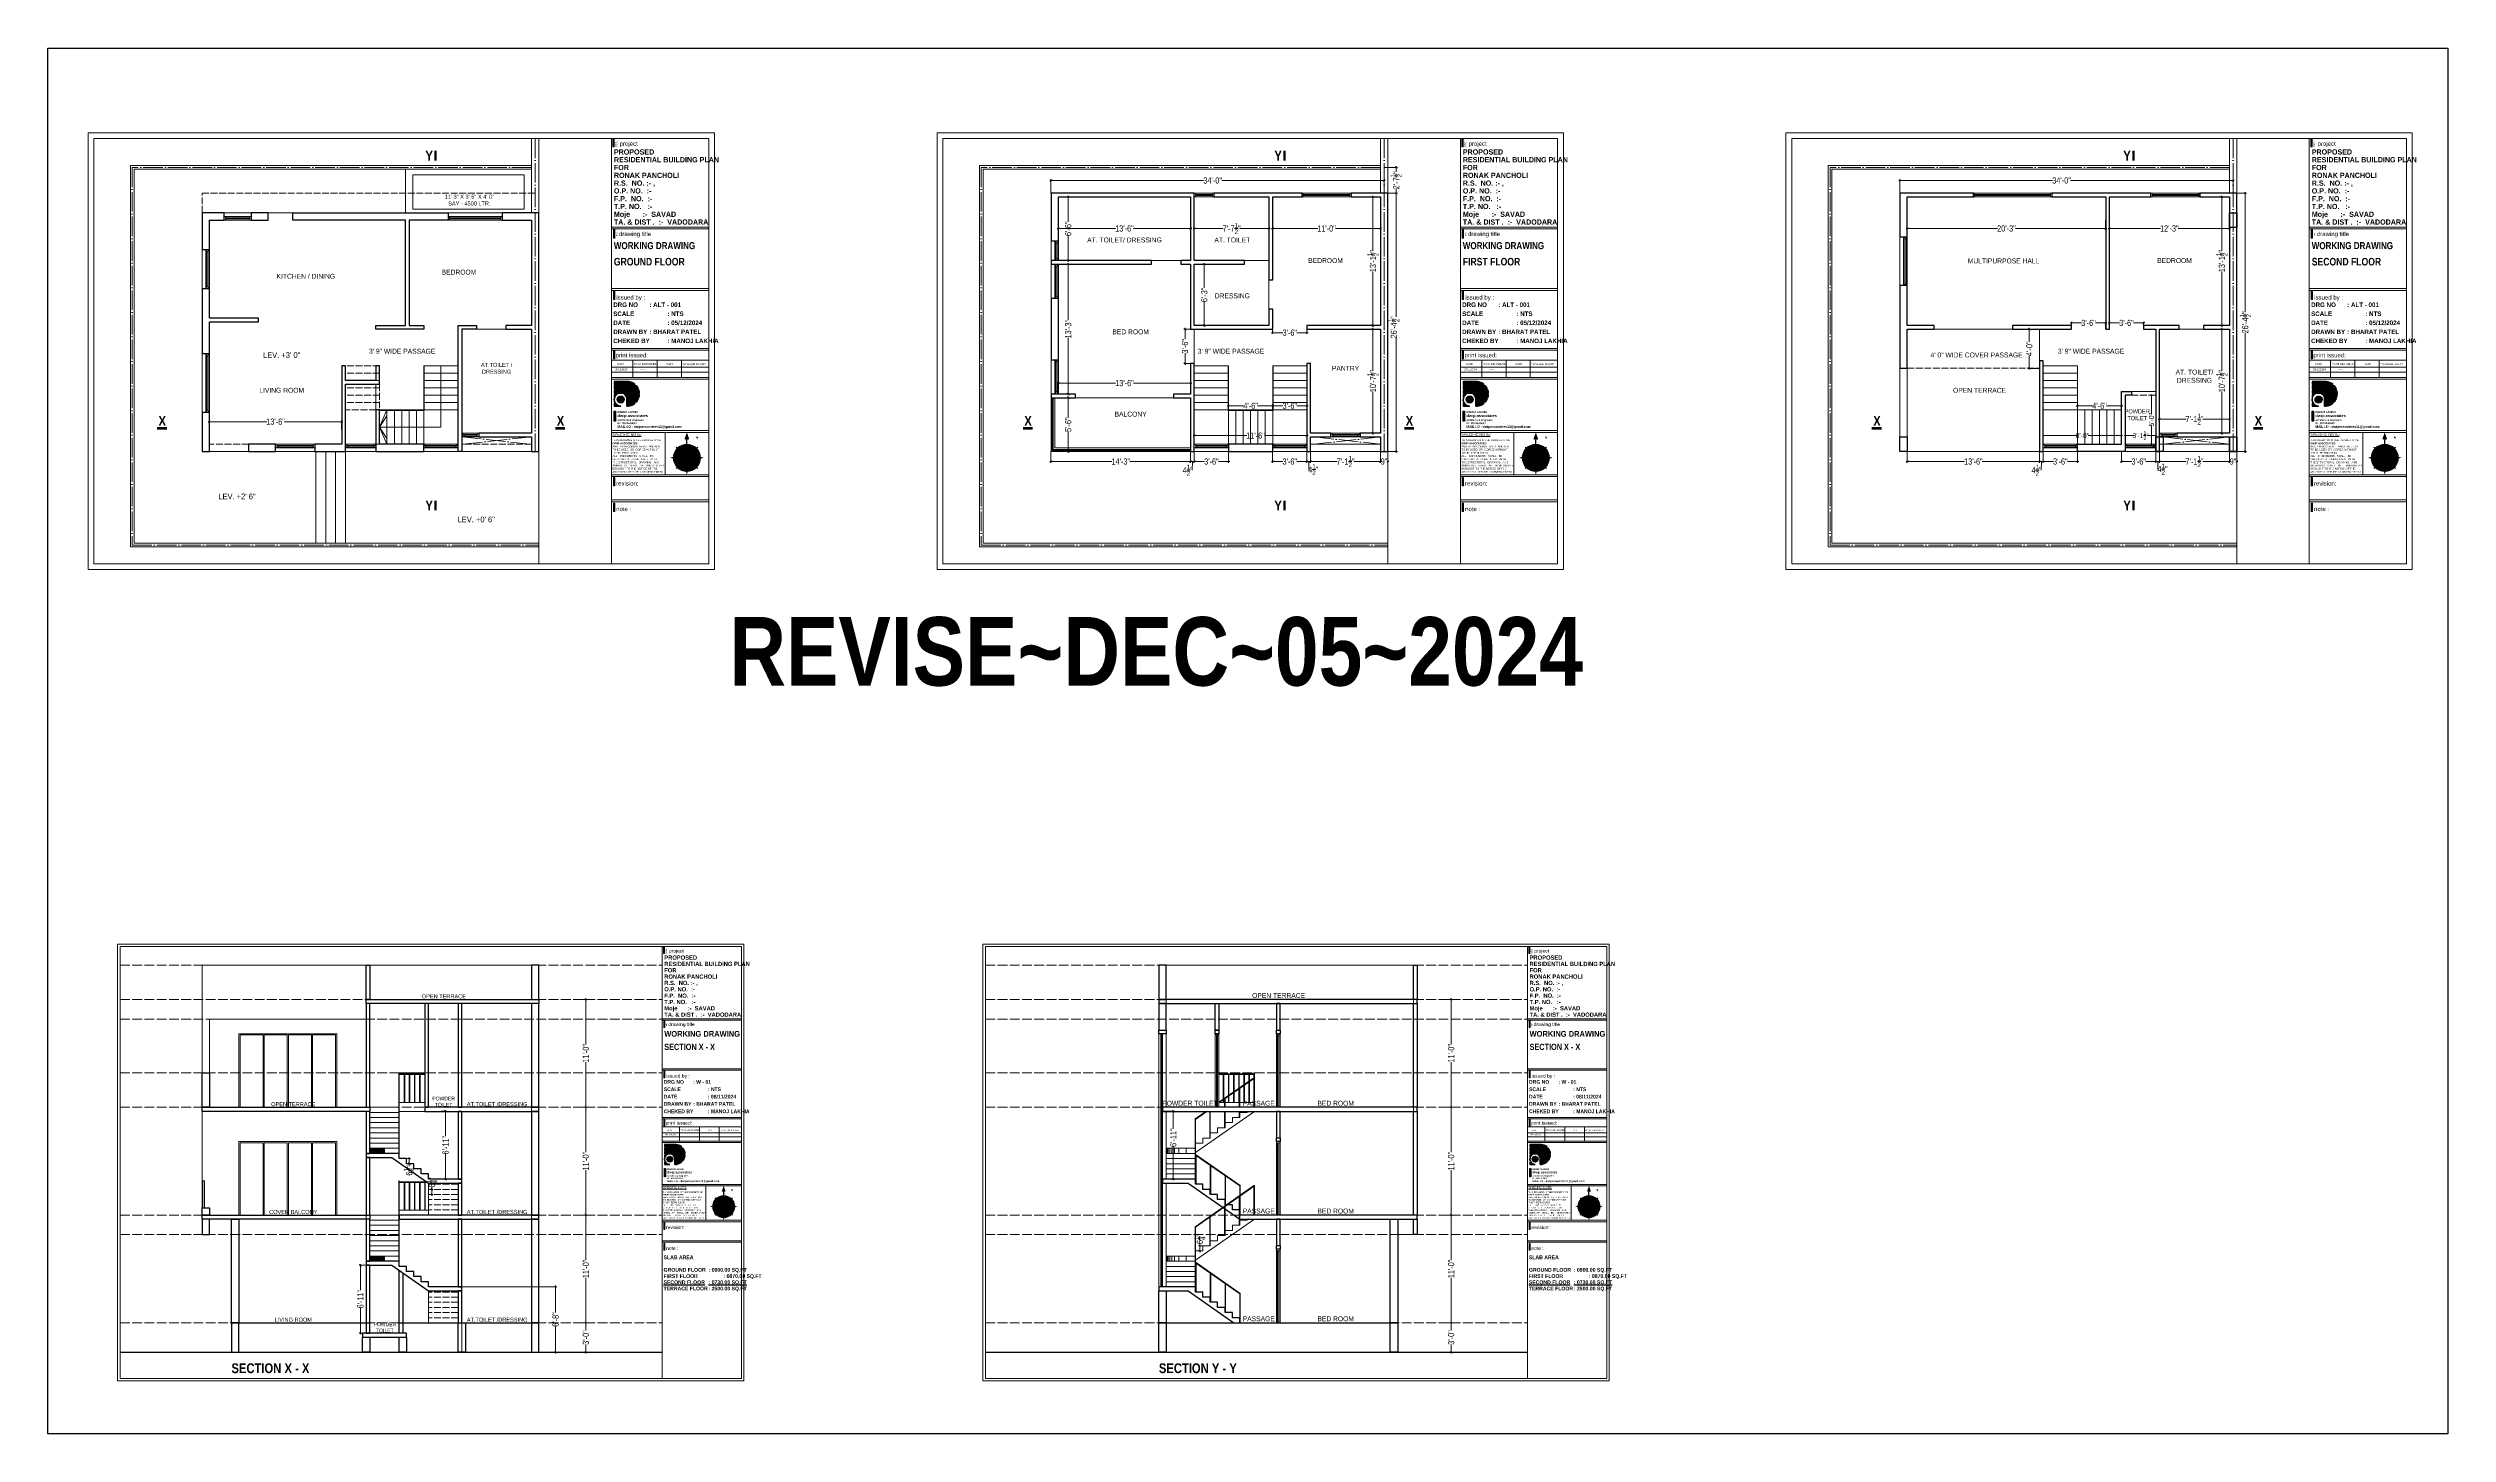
# Model space of a CAD drawing. Header units: millimetres. Extents: x 56222 to 120458, y -162468 to -121287.
# Drawn here: x 113576 to 116516, y -160542 to -158844 of the extents above; entities that cross this region are included whole.
import ezdxf
from ezdxf.enums import TextEntityAlignment as Align

# ---------------------------------------------------------------- set-up
doc = ezdxf.new("R2010")
doc.units = ezdxf.units.MM
doc.header["$MEASUREMENT"] = 0
doc.header["$PDMODE"] = 35
doc.linetypes.add('ACAD_ISO02W100', pattern=[15, 12, -3])
doc.linetypes.add('ACAD_ISO04W100', pattern=[30, 24, -3, 0, -3])
doc.layers.get('Defpoints').update_dxf_attribs({"color": 220})
for name, color, linetype, lineweight in [('@~LEVEL GRID LINE', 43, 'ACAD_ISO02W100', 9), ('COLUMN', 1, 'Continuous', 30), ('FIRST FLOOR', 7, 'Continuous', 9), ('FIRST FLOOR ( DIM )', 250, 'Continuous', 9), ('FIRST FLOOR ( DW_RAIL )', 7, 'Continuous', 9), ('FIRST FLOOR ( TEXT )', 7, 'Continuous', 9), ('FIRST FLOOR_( PLine )_', 251, 'Continuous', 30), ('FIRST FLOOR_( STAIR )', 47, 'Continuous', 9), ('GROUND FLOOR', 7, 'Continuous', 9), ('GROUND FLOOR  ( PLINE )', 251, 'Continuous', 30), ('GROUND FLOOR ( DW_RAIL )', 7, 'Continuous', 9), ('GROUND FLOOR ( STAIR )', 45, 'Continuous', 9), ('plot boundary', 26, 'Continuous', 30), ('SECOND FLOOR', 7, 'Continuous', 9), ('SECOND FLOOR  ( PLINE )', 251, 'Continuous', 30), ('SECOND FLOOR ( DIM )', 7, 'Continuous', 9), ('SECOND FLOOR ( DW_RAIL )', 7, 'Continuous', 9), ('SECOND FLOOR ( PLine )', 7, 'Continuous', 30), ('SECOND FLOOR ( TEXT )', 7, 'Continuous', 9), ('SECTION', 7, 'Continuous', 9), ('SECTION ( DIM )', 250, 'Continuous', 18), ('SECTION ( D~W~RaiL )', 250, 'Continuous', 18), ('SECTION ( HATCH  )', 252, 'Continuous', 9), ('SECTION ( PLine )', 251, 'Continuous', 30), ('SECTION ( SLAB PLine )', 104, 'Continuous', 30), ('STAIRCASE', 45, 'Continuous', 25), ('X_SHEET', 7, 'Continuous', 9)]:
    doc.layers.add(name, color=color, linetype=linetype, lineweight=lineweight)
doc.layers.add('GROUND FLOOR  ( Text )', color=251, linetype='Continuous')
doc.layers.add('SECTION ( Text )', color=250, linetype='Continuous')
doc.styles.add("AR_0'-0", font='arial.ttf')
doc.styles.add('AR_6', font='arial.ttf', dxfattribs={"height": 6})
doc.styles.add('Cn BT~6', font='swissc.ttf', dxfattribs={"height": 6})
doc.styles.add("Cn_BT_0'-0", font='swissc.ttf')
doc.styles.add('Cn_BT_7½', font='swissc.ttf', dxfattribs={"height": 7.5})
doc.styles.add('DUTCH801', font='dutcheb.ttf', dxfattribs={"height": 6.5})
doc.styles.add('KATHA', font='swissc.ttf')
doc.styles.get("Standard").update_dxf_attribs({"font": 'arial.ttf', "height": 6})
doc.dimstyles.new('Cn BT~6', dxfattribs={"dimtxt": 0.18, "dimasz": 2.5, "dimexe": 2.5, "dimexo": 0, "dimgap": 0.09, "dimtad": 0, "dimdec": 3, "dimzin": 3, "dimdsep": 46, "dimlunit": 4, "dimtxsty": 'Cn BT~6', "dimblk": 'DOT', "dimcen": 0.09, "dimdle": 2, "dimclrd": 250, "dimclre": 250, "dimclrt": 5, "dimadec": 0, "dimazin": 0, "dimtfac": 0.75, "dimtdec": 3, "dimtofl": 0, "dimtmove": 0, "dimatfit": 3, "dimfxl": 1, "dimtolj": 1, "dimtzin": 0, "dimlwd": 15, "dimlwe": 15, "dimarcsym": 0})
doc.dimstyles.new('Cn_BT_7½', dxfattribs={"dimtxt": 9, "dimasz": 3, "dimexe": 1.5, "dimexo": 0, "dimgap": 0.09, "dimtad": 0, "dimdec": 3, "dimzin": 3, "dimdsep": 46, "dimlunit": 4, "dimtxsty": 'Cn_BT_7½', "dimblk": 'ARCHTICK', "dimcen": 0.09, "dimdle": 1.5, "dimclrd": 251, "dimclre": 251, "dimclrt": 14, "dimadec": 0, "dimazin": 0, "dimtfac": 0.75, "dimtdec": 3, "dimtofl": 0, "dimtmove": 0, "dimatfit": 3, "dimfxl": 0, "dimtolj": 1, "dimtzin": 0, "dimlwd": 15, "dimlwe": 15, "dimarcsym": 0})

# ---------------------------------------------------------------- blocks, each defined once
blk = doc.blocks.new('_ArchTick')
at = {"color": 0, "linetype": 'ByBlock', "const_width": 0.15}
blk.add_lwpolyline([(-0.5, -0.5), (0.5, 0.5)], dxfattribs=at)
blk = doc.blocks.new('*D289')
at = {"layer": 'Defpoints', "color": 0, "transparency": 16777216}
for p in [(114225, -160273.4), (114225, -160405.4), (114235.2, -160405.4)]:
    blk.add_point(p, dxfattribs=at)
at = {"layer": 'SECTION ( DIM )', "color": 251, "lineweight": 15, "transparency": 16777216}
for p, q in [((114225, -160273.4), (114236.7, -160273.4)), ((114235.2, -160271.9), (114235.2, -160328.6)), ((114235.2, -160406.9), (114235.2, -160350.3)), ((114225, -160405.4), (114236.7, -160405.4))]:
    blk.add_line(p, q, dxfattribs=at)
at = {"layer": 'SECTION ( DIM )', "color": 251, "lineweight": 15, "transparency": 16777216, "xscale": 3, "yscale": 3, "zscale": 3}
for p, rotation in [((114235.2, -160273.4), 90), ((114235.2, -160405.4), 270)]:
    blk.add_blockref('_ArchTick', p, dxfattribs=dict(at, rotation=rotation))
at = {"layer": 'SECTION ( DIM )', "color": 14, "transparency": 16777216, "insert": (114235.2, -160339.4), "char_height": 7.5, "attachment_point": 5, "rotation": 90, "style": 'Cn_BT_7½'}
blk.add_mtext('\\A1;11\'-0"', dxfattribs=at)
blk = doc.blocks.new('*D104')
at = {"layer": 'Defpoints', "color": 0, "transparency": 16777216}
for p in [(114225, -160405.4), (114225, -160441.4), (114235.2, -160441.4)]:
    blk.add_point(p, dxfattribs=at)
at = {"layer": 'SECTION', "color": 251, "lineweight": 15, "transparency": 16777216}
for p, q in [((114225, -160405.4), (114236.7, -160405.4)), ((114235.2, -160403.9), (114235.2, -160414.9)), ((114225, -160441.4), (114236.7, -160441.4)), ((114235.2, -160442.9), (114235.2, -160432))]:
    blk.add_line(p, q, dxfattribs=at)
at = {"layer": 'SECTION', "color": 251, "lineweight": 15, "transparency": 16777216, "xscale": 3, "yscale": 3, "zscale": 3}
for p, rotation in [((114235.2, -160405.4), 90), ((114235.2, -160441.4), 270)]:
    blk.add_blockref('_ArchTick', p, dxfattribs=dict(at, rotation=rotation))
at = {"layer": 'SECTION', "color": 14, "transparency": 16777216, "insert": (114235.2, -160423.4), "char_height": 7.5, "attachment_point": 5, "rotation": 90, "style": 'Cn_BT_7½'}
blk.add_mtext('\\A1;3\'-0"', dxfattribs=at)
blk = doc.blocks.new('*D288')
at = {"layer": 'Defpoints', "color": 0, "transparency": 16777216}
for p in [(114225, -160141.4), (114235.2, -160141.4), (114225, -160273.4)]:
    blk.add_point(p, dxfattribs=at)
at = {"layer": 'SECTION ( DIM )', "color": 251, "lineweight": 15, "transparency": 16777216}
for p, q in [((114225, -160141.4), (114236.7, -160141.4)), ((114235.2, -160139.9), (114235.2, -160196.6)), ((114235.2, -160274.9), (114235.2, -160218.3)), ((114225, -160273.4), (114236.7, -160273.4))]:
    blk.add_line(p, q, dxfattribs=at)
at = {"layer": 'SECTION ( DIM )', "color": 251, "lineweight": 15, "transparency": 16777216, "xscale": 3, "yscale": 3, "zscale": 3}
for p, rotation in [((114235.2, -160141.4), 90), ((114235.2, -160273.4), 270)]:
    blk.add_blockref('_ArchTick', p, dxfattribs=dict(at, rotation=rotation))
at = {"layer": 'SECTION ( DIM )', "color": 14, "transparency": 16777216, "insert": (114235.2, -160207.4), "char_height": 7.5, "attachment_point": 5, "rotation": 90, "style": 'Cn_BT_7½'}
blk.add_mtext('\\A1;11\'-0"', dxfattribs=at)
blk = doc.blocks.new('*D287')
at = {"layer": 'Defpoints', "color": 0, "transparency": 16777216}
for p in [(114225, -160009.4), (114235.2, -160009.4), (114225, -160141.4)]:
    blk.add_point(p, dxfattribs=at)
at = {"layer": 'SECTION ( DIM )', "color": 251, "lineweight": 15, "transparency": 16777216}
for p, q in [((114225, -160009.4), (114236.7, -160009.4)), ((114235.2, -160007.9), (114235.2, -160064.6)), ((114235.2, -160142.9), (114235.2, -160086.3)), ((114225, -160141.4), (114236.7, -160141.4))]:
    blk.add_line(p, q, dxfattribs=at)
at = {"layer": 'SECTION ( DIM )', "color": 251, "lineweight": 15, "transparency": 16777216, "xscale": 3, "yscale": 3, "zscale": 3}
for p, rotation in [((114235.2, -160009.4), 90), ((114235.2, -160141.4), 270)]:
    blk.add_blockref('_ArchTick', p, dxfattribs=dict(at, rotation=rotation))
at = {"layer": 'SECTION ( DIM )', "color": 14, "transparency": 16777216, "insert": (114235.2, -160075.4), "char_height": 7.5, "attachment_point": 5, "rotation": 90, "style": 'Cn_BT_7½'}
blk.add_mtext('\\A1;11\'-0"', dxfattribs=at)
blk = doc.blocks.new('*D105')
at = {"layer": 'Defpoints', "color": 0, "transparency": 16777216}
for p in [(113959.1, -160335), (113970.6, -160335), (113970.6, -160418)]:
    blk.add_point(p, dxfattribs=at)
at = {"layer": 'SECTION', "color": 251, "lineweight": 15, "transparency": 16777216}
for p, q in [((113970.6, -160335), (113957.6, -160335)), ((113959.1, -160333.5), (113959.1, -160365.5)), ((113959.1, -160419.5), (113959.1, -160387.5)), ((113970.6, -160418), (113957.6, -160418))]:
    blk.add_line(p, q, dxfattribs=at)
at = {"layer": 'SECTION', "color": 251, "lineweight": 15, "transparency": 16777216, "xscale": 3, "yscale": 3, "zscale": 3}
for p, rotation in [((113959.1, -160335), 90), ((113959.1, -160418), 270)]:
    blk.add_blockref('_ArchTick', p, dxfattribs=dict(at, rotation=rotation))
at = {"layer": 'SECTION', "color": 14, "transparency": 16777216, "insert": (113959.1, -160376.5), "char_height": 7.5, "attachment_point": 5, "rotation": 90, "style": 'Cn_BT_7½'}
blk.add_mtext('\\A1;6\'-11"', dxfattribs=at)
blk = doc.blocks.new('NORTH')
h = blk.add_hatch(color=9)
h.set_gradient(color1=(201, 201, 201), color2=(237, 237, 237), one_color=1, tint=0.93, name='SPHERICAL')
edge = h.paths.add_edge_path()
edge.add_arc((329168.4, -156620.1), 24.1, 0, 360)
at = {"layer": 'X_SHEET'}
for color, points in [(224, [(329168.4, -156574.8), (329168.4, -156588.4), (329164.1, -156586.7)]), (230, [(329172.6, -156586.7), (329168.4, -156588.4), (329168.4, -156574.8)]), (224, [(329143.4, -156619.9), (329144.3, -156618.2), (329138.4, -156619.9)]), (47, [(329147.2, -156620), (329150.3, -156617), (329150.3, -156623.1)]), (47, [(329153.4, -156609.4), (329153.4, -156605.1), (329157.7, -156605.1)]), (47, [(329165.3, -156602), (329168.4, -156598.9), (329171.4, -156602)]), (47, [(329179, -156605.1), (329183.3, -156605.1), (329183.3, -156609.4)]), (47, [(329186.5, -156623.1), (329186.5, -156617), (329189.5, -156620.1)]), (224, [(329193.3, -156619.9), (329192.5, -156618.2), (329198.4, -156619.9)]), (230, [(329144.3, -156621.6), (329143.4, -156619.9), (329138.4, -156619.9)]), (47, [(329153.4, -156635), (329153.4, -156630.7), (329157.7, -156635)]), (47, [(329171.4, -156638.2), (329165.3, -156638.1), (329168.3, -156641.2)]), (230, [(329166.7, -156644.1), (329168.4, -156645), (329168.4, -156650.1)]), (224, [(329168.4, -156645), (329170.1, -156644.1), (329168.4, -156650.1)]), (47, [(329179, -156635), (329183.3, -156630.7), (329183.3, -156635)]), (230, [(329192.5, -156621.6), (329193.3, -156619.9), (329198.4, -156619.9)])]:
    blk.add_hatch(color=color, dxfattribs=at).paths.add_polyline_path(points)
at = {"color": 250, "lineweight": 9}
for p, q in [((329146.1, -156610.8), (329166.6, -156619.3)), ((329151.3, -156603), (329149.2, -156600.9)), ((329167.6, -156618.3), (329159.1, -156597.8)), ((329169.1, -156618.3), (329177.6, -156597.8)), ((329170.1, -156619.3), (329190.7, -156610.8)), ((329185.4, -156603), (329187.6, -156600.9)), ((329146.1, -156629.3), (329166.6, -156620.8)), ((329151.3, -156637.1), (329149.2, -156639.2)), ((329159.1, -156642.4), (329167.6, -156621.8)), ((329177.6, -156642.4), (329169.1, -156621.8)), ((329170.1, -156620.8), (329190.7, -156629.3)), ((329185.4, -156637.1), (329187.6, -156639.2))]:
    blk.add_line(p, q, dxfattribs=at)
at = {"color": 254, "lineweight": 5}
for p, q in [((329167, -156618.7), (329163.3, -156615)), ((329168.4, -156618.2), (329168.4, -156612.9)), ((329169.7, -156618.7), (329173.4, -156615)), ((329185.4, -156582.8), (329187.6, -156585)), ((329166.5, -156620.1), (329161.2, -156620.1)), ((329167, -156621.4), (329163.3, -156625.1)), ((329168.4, -156621.9), (329168.4, -156627.2)), ((329169.7, -156621.4), (329173.4, -156625.1)), ((329170.2, -156620.1), (329175.5, -156620.1))]:
    blk.add_line(p, q, dxfattribs=at)
at = {"color": 1}
blk.add_line((329171.1, -156626.7), (329169.1, -156621.8), dxfattribs=at)
at = {"lineweight": 9}
for radius in [24.1, 21.1, 10.2, 7.18, 1.88]:
    blk.add_circle((329168.4, -156620.1), radius, dxfattribs=at)
at = {"layer": 'X_SHEET', "color": 29, "linetype": 'Continuous', "lineweight": 25}
blk.add_line((329168.4, -156595.9), (329168.4, -156588.4), dxfattribs=at)
at = {"layer": 'X_SHEET', "color": 26, "linetype": 'ByBlock', "lineweight": -2, "style": 'DUTCH801'}
for s, rotation, p in [('W', 89.9141, (329153.5, -156620)), ('NE', 314.9141, (329178.9, -156609.6)), ('E', 89.9141, (329186.1, -156619.8)), ('SW', 314.9141, (329156.3, -156632.7))]:
    blk.add_text(s, height=2.7, rotation=rotation, dxfattribs=at).set_placement(p, align=Align.CENTER)
for s, rotation, p in [('NW', 44.9141, (329156.2, -156607.4)), ('N', 359.9141, (329168.3, -156602.4)), ('S', 359.9141, (329168.4, -156634.9)), ('SE', 44.9141, (329178.9, -156630.5))]:
    blk.add_text(s, height=2.7, rotation=rotation, dxfattribs=at).set_placement(p, align=Align.TOP_CENTER)
blk = doc.blocks.new('logo')
at = {"layer": 'STAIRCASE', "linetype": 'Continuous', "ltscale": 15}
h = blk.add_hatch(color=0, dxfattribs=at)
edge = h.paths.add_edge_path()
edge.add_line((52190.2, -8438.8), (52131.5, -8438.8))
edge.add_line((52131.5, -8438.8), (52131.5, -8450.8))
edge.add_line((52131.5, -8450.8), (52219.1, -8450.8))
edge.add_arc((52186.1, -8489.7), 51, 49.58976, 85.3906)
edge = h.paths.add_edge_path()
edge.add_line((52225, -8456.8), (52131.5, -8456.8))
edge.add_line((52131.5, -8456.8), (52131.5, -8468.8))
edge.add_line((52131.5, -8468.8), (52232.6, -8468.8))
edge.add_arc((52186.1, -8489.7), 51, 24.19602, 40.1809)
edge = h.paths.add_edge_path()
edge.add_line((52234.8, -8474.7), (52131.5, -8474.7))
edge.add_line((52131.5, -8474.7), (52131.5, -8486.7))
edge.add_line((52131.5, -8486.7), (52237, -8486.7))
edge.add_arc((52186.1, -8489.7), 51, 3.34207, 17.07602)
edge = h.paths.add_edge_path()
edge.add_line((52237, -8492.6), (52174.8, -8492.6))
edge.add_arc((52158.3, -8513.7), 26.8, 19.80007, 51.89014, ccw=False)
edge.add_line((52183.5, -8504.6), (52234.8, -8504.6))
edge.add_arc((52186.1, -8489.7), 51, 342.94643, 356.67944)
edge = h.paths.add_edge_path()
edge.add_line((52232.6, -8510.5), (52183.5, -8510.5))
edge.add_line((52183.5, -8510.5), (52183.5, -8522.5))
edge.add_line((52183.5, -8522.5), (52225.1, -8522.5))
edge.add_arc((52186.1, -8489.7), 51, 319.8472, 335.82751)
edge = h.paths.add_edge_path()
edge.add_line((52219.2, -8528.5), (52183.5, -8528.5))
edge.add_line((52183.5, -8528.5), (52183.5, -8540.5))
edge.add_line((52183.5, -8540.5), (52190.4, -8540.5))
edge.add_arc((52186.1, -8489.7), 51, 274.86925, 310.44335)
edge = h.paths.add_edge_path()
edge.add_line((52136, -8528.5), (52131.5, -8528.5))
edge.add_line((52131.5, -8528.5), (52131.5, -8540.5))
edge.add_line((52131.5, -8540.5), (52158.3, -8540.5))
edge.add_arc((52158.3, -8513.7), 26.8, 213.49816, 270, ccw=False)
edge = h.paths.add_edge_path()
edge.add_line((52131.5, -8513.7), (52131.5, -8522.5))
edge.add_line((52131.5, -8522.5), (52133, -8522.5))
edge.add_arc((52158.3, -8513.7), 26.8, 180, 199.30705, ccw=False)
edge = h.paths.add_edge_path()
edge.add_line((52131.7, -8510.5), (52131.5, -8510.5))
edge.add_line((52131.5, -8510.5), (52131.5, -8513.7))
edge.add_arc((52158.3, -8513.7), 26.8, 173.25451, 180, ccw=False)
edge = h.paths.add_edge_path()
edge.add_line((52141.8, -8492.6), (52131.5, -8492.6))
edge.add_line((52131.5, -8492.6), (52131.5, -8504.6))
edge.add_line((52131.5, -8504.6), (52133.1, -8504.6))
edge.add_arc((52158.3, -8513.7), 26.8, 128.10986, 160.19993, ccw=False)
edge = h.paths.add_edge_path()
edge.add_arc((52158.3, -8513.7), 14.8, 0, 360)
at = {"layer": 'STAIRCASE', "color": 0, "linetype": 'Continuous', "ltscale": 15}
blk.add_line((52183.5, -8540.5), (52183.5, -8504.6), dxfattribs=at)
for points in [[(52190.2, -8438.8), (52131.5, -8438.8), (52131.5, -8450.8), (52219.1, -8450.8, 0.157494)], [(52225, -8456.8), (52131.5, -8456.8), (52131.5, -8468.8), (52232.6, -8468.8, 0.06986)], [(52234.8, -8474.7), (52131.5, -8474.7), (52131.5, -8486.7), (52237, -8486.7, 0.059998)], [(52141.8, -8492.6), (52131.5, -8492.6), (52131.5, -8504.6), (52133.1, -8504.6, -0.140942)], [(52131.7, -8510.5), (52131.5, -8510.5), (52131.5, -8513.7, -0.029441)], [(52131.5, -8513.7), (52131.5, -8522.5), (52133, -8522.5, -0.084443)], [(52136, -8528.5), (52131.5, -8528.5), (52131.5, -8540.5), (52158.3, -8540.5, -0.251655)], [(52237, -8492.6), (52174.8, -8492.6, -0.140942), (52183.5, -8504.6), (52234.8, -8504.6, 0.059993)], [(52232.6, -8510.5), (52183.5, -8510.5), (52183.5, -8522.5), (52225.1, -8522.5, 0.069841)], [(52219.2, -8528.5), (52183.5, -8528.5), (52183.5, -8540.5), (52190.4, -8540.5, 0.15648)]]:
    blk.add_lwpolyline(points, format="xyb", close=True, dxfattribs=at)
blk.add_circle((52158.3, -8513.7), 14.8, dxfattribs=at)
blk.add_arc((52158.3, -8513.7), 26.8, 19.80007, 270, dxfattribs=at)
blk = doc.blocks.new('*D286')
at = {"layer": 'Defpoints', "color": 0, "transparency": 16777216}
for p in [(115284.9, -160273.4), (115284.9, -160405.4), (115295.1, -160405.4)]:
    blk.add_point(p, dxfattribs=at)
at = {"layer": 'SECTION ( DIM )', "color": 251, "lineweight": 15, "transparency": 16777216}
for p, q in [((115284.9, -160273.4), (115296.6, -160273.4)), ((115295.1, -160271.9), (115295.1, -160328.6)), ((115295.1, -160406.9), (115295.1, -160350.3)), ((115284.9, -160405.4), (115296.6, -160405.4))]:
    blk.add_line(p, q, dxfattribs=at)
at = {"layer": 'SECTION ( DIM )', "color": 251, "lineweight": 15, "transparency": 16777216, "xscale": 3, "yscale": 3, "zscale": 3}
for p, rotation in [((115295.1, -160273.4), 90), ((115295.1, -160405.4), 270)]:
    blk.add_blockref('_ArchTick', p, dxfattribs=dict(at, rotation=rotation))
at = {"layer": 'SECTION ( DIM )', "color": 14, "transparency": 16777216, "insert": (115295.1, -160339.4), "char_height": 7.5, "attachment_point": 5, "rotation": 90, "style": 'Cn_BT_7½'}
blk.add_mtext('\\A1;11\'-0"', dxfattribs=at)
blk = doc.blocks.new('*D98')
at = {"layer": 'Defpoints', "color": 0, "transparency": 16777216}
for p in [(115284.9, -160405.4), (115284.9, -160441.4), (115295.1, -160441.4)]:
    blk.add_point(p, dxfattribs=at)
at = {"layer": 'SECTION', "color": 251, "lineweight": 15, "transparency": 16777216}
for p, q in [((115284.9, -160405.4), (115296.6, -160405.4)), ((115295.1, -160403.9), (115295.1, -160414.9)), ((115284.9, -160441.4), (115296.6, -160441.4)), ((115295.1, -160442.9), (115295.1, -160432))]:
    blk.add_line(p, q, dxfattribs=at)
at = {"layer": 'SECTION', "color": 251, "lineweight": 15, "transparency": 16777216, "xscale": 3, "yscale": 3, "zscale": 3}
for p, rotation in [((115295.1, -160405.4), 90), ((115295.1, -160441.4), 270)]:
    blk.add_blockref('_ArchTick', p, dxfattribs=dict(at, rotation=rotation))
at = {"layer": 'SECTION', "color": 14, "transparency": 16777216, "insert": (115295.1, -160423.4), "char_height": 7.5, "attachment_point": 5, "rotation": 90, "style": 'Cn_BT_7½'}
blk.add_mtext('\\A1;3\'-0"', dxfattribs=at)
blk = doc.blocks.new('*D285')
at = {"layer": 'Defpoints', "color": 0, "transparency": 16777216}
for p in [(115284.9, -160141.4), (115295.1, -160141.4), (115284.9, -160273.4)]:
    blk.add_point(p, dxfattribs=at)
at = {"layer": 'SECTION ( DIM )', "color": 251, "lineweight": 15, "transparency": 16777216}
for p, q in [((115284.9, -160141.4), (115296.6, -160141.4)), ((115295.1, -160139.9), (115295.1, -160196.6)), ((115295.1, -160274.9), (115295.1, -160218.3)), ((115284.9, -160273.4), (115296.6, -160273.4))]:
    blk.add_line(p, q, dxfattribs=at)
at = {"layer": 'SECTION ( DIM )', "color": 251, "lineweight": 15, "transparency": 16777216, "xscale": 3, "yscale": 3, "zscale": 3}
for p, rotation in [((115295.1, -160141.4), 90), ((115295.1, -160273.4), 270)]:
    blk.add_blockref('_ArchTick', p, dxfattribs=dict(at, rotation=rotation))
at = {"layer": 'SECTION ( DIM )', "color": 14, "transparency": 16777216, "insert": (115295.1, -160207.4), "char_height": 7.5, "attachment_point": 5, "rotation": 90, "style": 'Cn_BT_7½'}
blk.add_mtext('\\A1;11\'-0"', dxfattribs=at)
blk = doc.blocks.new('*D284')
at = {"layer": 'Defpoints', "color": 0, "transparency": 16777216}
for p in [(115284.9, -160009.4), (115295.1, -160009.4), (115284.9, -160141.4)]:
    blk.add_point(p, dxfattribs=at)
at = {"layer": 'SECTION ( DIM )', "color": 251, "lineweight": 15, "transparency": 16777216}
for p, q in [((115284.9, -160009.4), (115296.6, -160009.4)), ((115295.1, -160007.9), (115295.1, -160064.6)), ((115295.1, -160142.9), (115295.1, -160086.3)), ((115284.9, -160141.4), (115296.6, -160141.4))]:
    blk.add_line(p, q, dxfattribs=at)
at = {"layer": 'SECTION ( DIM )', "color": 251, "lineweight": 15, "transparency": 16777216, "xscale": 3, "yscale": 3, "zscale": 3}
for p, rotation in [((115295.1, -160009.4), 90), ((115295.1, -160141.4), 270)]:
    blk.add_blockref('_ArchTick', p, dxfattribs=dict(at, rotation=rotation))
at = {"layer": 'SECTION ( DIM )', "color": 14, "transparency": 16777216, "insert": (115295.1, -160075.4), "char_height": 7.5, "attachment_point": 5, "rotation": 90, "style": 'Cn_BT_7½'}
blk.add_mtext('\\A1;11\'-0"', dxfattribs=at)
blk = doc.blocks.new('*D99')
at = {"layer": 'Defpoints', "color": 0, "transparency": 16777216}
for p in [(114015.6, -160204.3), (114015.6, -160210.6), (114018.9, -160210.6)]:
    blk.add_point(p, dxfattribs=at)
at = {"layer": 'SECTION', "color": 251, "lineweight": 15, "transparency": 16777216}
for p, q in [((114015.6, -160204.3), (114020.4, -160204.3)), ((114018.9, -160202.8), (114018.9, -160210.6)), ((114015.6, -160210.6), (114020.4, -160210.6)), ((114018.9, -160210.6), (114018.9, -160213.6))]:
    blk.add_line(p, q, dxfattribs=at)
at = {"layer": 'SECTION', "color": 251, "lineweight": 15, "transparency": 16777216, "xscale": 3, "yscale": 3, "zscale": 3}
for p, rotation in [((114018.9, -160204.3), 90), ((114018.9, -160210.6), 270)]:
    blk.add_blockref('_ArchTick', p, dxfattribs=dict(at, rotation=rotation))
at = {"layer": 'SECTION', "color": 14, "transparency": 16777216, "insert": (114018.9, -160218.9), "char_height": 7.5, "attachment_point": 5, "rotation": 90, "style": 'Cn_BT_7½'}
blk.add_mtext('\\A1;6{\\H0.750000x;\\S1/4;}"', dxfattribs=at)
blk = doc.blocks.new('*D100')
at = {"layer": 'Defpoints', "color": 0, "transparency": 16777216}
for p in [(114042.6, -160242), (114042.6, -160248.3), (114046.5, -160242)]:
    blk.add_point(p, dxfattribs=at)
at = {"layer": 'SECTION', "color": 251, "lineweight": 15, "transparency": 16777216}
for p, q in [((114042.6, -160242), (114048, -160242)), ((114042.6, -160248.3), (114048, -160248.3)), ((114046.5, -160242), (114046.5, -160239)), ((114046.5, -160249.8), (114046.5, -160242))]:
    blk.add_line(p, q, dxfattribs=at)
at = {"layer": 'SECTION', "color": 251, "lineweight": 15, "transparency": 16777216, "xscale": 3, "yscale": 3, "zscale": 3}
for p, rotation in [((114046.5, -160242), 90), ((114046.5, -160248.3), 270)]:
    blk.add_blockref('_ArchTick', p, dxfattribs=dict(at, rotation=rotation))
at = {"layer": 'SECTION', "color": 14, "transparency": 16777216, "insert": (114046.5, -160233.6), "char_height": 7.5, "attachment_point": 5, "rotation": 90, "style": 'Cn_BT_7½'}
blk.add_mtext('\\A1;6{\\H0.750000x;\\S1/4;}"', dxfattribs=at)
blk = doc.blocks.new('*D101')
at = {"layer": 'Defpoints', "color": 0, "transparency": 16777216}
for p in [(114078.6, -160361.4), (114078.6, -160441.4), (114198.1, -160441.4)]:
    blk.add_point(p, dxfattribs=at)
at = {"layer": 'SECTION', "color": 251, "lineweight": 15, "transparency": 16777216}
for p, q in [((114078.6, -160361.4), (114199.6, -160361.4)), ((114198.1, -160359.9), (114198.1, -160392.9)), ((114198.1, -160442.9), (114198.1, -160409.9)), ((114078.6, -160441.4), (114199.6, -160441.4))]:
    blk.add_line(p, q, dxfattribs=at)
at = {"layer": 'SECTION', "color": 251, "lineweight": 15, "transparency": 16777216, "xscale": 3, "yscale": 3, "zscale": 3}
for p, rotation in [((114198.1, -160361.4), 90), ((114198.1, -160441.4), 270)]:
    blk.add_blockref('_ArchTick', p, dxfattribs=dict(at, rotation=rotation))
at = {"layer": 'SECTION', "color": 14, "transparency": 16777216, "insert": (114198.1, -160401.4), "char_height": 7.5, "attachment_point": 5, "rotation": 90, "style": 'Cn_BT_7½'}
blk.add_mtext('\\A1;6\'-8"', dxfattribs=at)
blk = doc.blocks.new('*D102')
at = {"layer": 'Defpoints', "color": 0, "transparency": 16777216}
for p in [(114057.8, -160146.4), (114057.8, -160229.4), (114063.3, -160229.4)]:
    blk.add_point(p, dxfattribs=at)
at = {"layer": 'SECTION', "color": 251, "lineweight": 15, "transparency": 16777216}
for p, q in [((114057.8, -160146.4), (114064.8, -160146.4)), ((114063.3, -160144.9), (114063.3, -160176.9)), ((114063.3, -160230.9), (114063.3, -160198.9)), ((114057.8, -160229.4), (114064.8, -160229.4))]:
    blk.add_line(p, q, dxfattribs=at)
at = {"layer": 'SECTION', "color": 251, "lineweight": 15, "transparency": 16777216, "xscale": 3, "yscale": 3, "zscale": 3}
for p, rotation in [((114063.3, -160146.4), 90), ((114063.3, -160229.4), 270)]:
    blk.add_blockref('_ArchTick', p, dxfattribs=dict(at, rotation=rotation))
at = {"layer": 'SECTION', "color": 14, "transparency": 16777216, "insert": (114063.3, -160187.9), "char_height": 7.5, "attachment_point": 5, "rotation": 90, "style": 'Cn_BT_7½'}
blk.add_mtext('\\A1;6\'-11"', dxfattribs=at)
blk = doc.blocks.new('*D103')
at = {"layer": 'Defpoints', "color": 0, "transparency": 16777216}
for p in [(114941.6, -160146.4), (114946.1, -160229.4), (114954.7, -160229.4)]:
    blk.add_point(p, dxfattribs=at)
at = {"layer": 'SECTION', "color": 251, "lineweight": 15, "transparency": 16777216}
for p, q in [((114941.6, -160146.4), (114956.2, -160146.4)), ((114954.7, -160144.9), (114954.7, -160167.7)), ((114954.7, -160230.9), (114954.7, -160189.7)), ((114946.1, -160229.4), (114956.2, -160229.4))]:
    blk.add_line(p, q, dxfattribs=at)
at = {"layer": 'SECTION', "color": 251, "lineweight": 15, "transparency": 16777216, "xscale": 3, "yscale": 3, "zscale": 3}
for p, rotation in [((114954.7, -160146.4), 90), ((114954.7, -160229.4), 270)]:
    blk.add_blockref('_ArchTick', p, dxfattribs=dict(at, rotation=rotation))
at = {"layer": 'SECTION', "color": 14, "transparency": 16777216, "insert": (114954.7, -160178.7), "char_height": 7.5, "attachment_point": 5, "rotation": 90, "style": 'Cn_BT_7½'}
blk.add_mtext('\\A1;6\'-11"', dxfattribs=at)
blk = doc.blocks.new('*D166')
at = {"layer": 'COLUMN', "color": 251, "lineweight": 15, "transparency": 16777216}
for p, q in [((114991.1, -160311.1), (114985.7, -160311.1)), ((114991.1, -160317.4), (114985.7, -160317.4)), ((114987.2, -160311.1), (114987.2, -160308.1)), ((114987.2, -160318.9), (114987.2, -160311.1))]:
    blk.add_line(p, q, dxfattribs=at)
at = {"layer": 'Defpoints', "color": 0, "transparency": 16777216}
for p in [(114987.2, -160311.1), (114991.1, -160311.1), (114991.1, -160317.4)]:
    blk.add_point(p, dxfattribs=at)
at = {"layer": 'COLUMN', "color": 251, "lineweight": 15, "transparency": 16777216, "xscale": 3, "yscale": 3, "zscale": 3}
for p, rotation in [((114987.2, -160311.1), 90), ((114987.2, -160317.4), 270)]:
    blk.add_blockref('_ArchTick', p, dxfattribs=dict(at, rotation=rotation))
at = {"layer": 'COLUMN', "color": 14, "transparency": 16777216, "insert": (114987.2, -160302.8), "char_height": 7.5, "attachment_point": 5, "rotation": 90, "style": 'Cn_BT_7½'}
blk.add_mtext('\\A1;6{\\H0.750000x;\\S1/4;}"', dxfattribs=at)
blk = doc.blocks.new('*D347')
at = {"layer": 'Defpoints', "color": 0, "transparency": 16777216}
for p in [(115212.9, -158990.4), (115217.4, -159021.9), (115227.8, -159021.9)]:
    blk.add_point(p, dxfattribs=at)
at = {"layer": 'FIRST FLOOR ( DIM )', "color": 251, "lineweight": 15, "transparency": 16777216}
for p, q in [((115212.9, -158990.4), (115229.3, -158990.4)), ((115227.8, -158988.9), (115227.8, -158995.9)), ((115217.4, -159021.9), (115229.3, -159021.9)), ((115227.8, -159023.4), (115227.8, -159016.3))]:
    blk.add_line(p, q, dxfattribs=at)
at = {"layer": 'FIRST FLOOR ( DIM )', "color": 251, "lineweight": 15, "transparency": 16777216, "xscale": 3, "yscale": 3, "zscale": 3}
for p, rotation in [((115227.8, -158990.4), 90), ((115227.8, -159021.9), 270)]:
    blk.add_blockref('_ArchTick', p, dxfattribs=dict(at, rotation=rotation))
at = {"layer": 'FIRST FLOOR ( DIM )', "color": 14, "transparency": 16777216, "insert": (115227.8, -159006.1), "char_height": 7.5, "attachment_point": 5, "rotation": 90, "style": 'Cn_BT_7½'}
blk.add_mtext('\\A1;2\'-7{\\H0.750000x;\\S1/2;}"', dxfattribs=at)
blk = doc.blocks.new('*D346')
at = {"layer": 'Defpoints', "color": 0, "transparency": 16777216}
for p in [(115217.4, -159021.9), (115212.9, -159338.4), (115227.8, -159338.4)]:
    blk.add_point(p, dxfattribs=at)
at = {"layer": 'FIRST FLOOR ( DIM )', "color": 251, "lineweight": 15, "transparency": 16777216}
for p, q in [((115217.4, -159021.9), (115229.3, -159021.9)), ((115227.8, -159020.4), (115227.8, -159173.4)), ((115227.8, -159339.9), (115227.8, -159198.8)), ((115212.9, -159338.4), (115229.3, -159338.4))]:
    blk.add_line(p, q, dxfattribs=at)
at = {"layer": 'FIRST FLOOR ( DIM )', "color": 251, "lineweight": 15, "transparency": 16777216, "xscale": 3, "yscale": 3, "zscale": 3}
for p, rotation in [((115227.8, -159021.9), 90), ((115227.8, -159338.4), 270)]:
    blk.add_blockref('_ArchTick', p, dxfattribs=dict(at, rotation=rotation))
at = {"layer": 'FIRST FLOOR ( DIM )', "color": 14, "transparency": 16777216, "insert": (115224.8, -159186.1), "char_height": 7.5, "attachment_point": 5, "rotation": 90, "style": 'Cn_BT_7½'}
blk.add_mtext('\\A1;26\'-4{\\H0.750000x;\\S1/2;}"', dxfattribs=at)
blk = doc.blocks.new('*D345')
at = {"layer": 'Defpoints', "color": 0, "transparency": 16777216}
for p in [(115208.4, -159188.4), (115199.2, -159315.9), (115208.4, -159315.9)]:
    blk.add_point(p, dxfattribs=at)
at = {"layer": 'FIRST FLOOR ( DIM )', "color": 251, "lineweight": 15, "transparency": 16777216}
for p, q in [((115208.4, -159188.4), (115197.7, -159188.4)), ((115199.2, -159186.9), (115199.2, -159239.6)), ((115199.2, -159317.4), (115199.2, -159264.6)), ((115208.4, -159315.9), (115197.7, -159315.9))]:
    blk.add_line(p, q, dxfattribs=at)
at = {"layer": 'FIRST FLOOR ( DIM )', "color": 251, "lineweight": 15, "transparency": 16777216, "xscale": 3, "yscale": 3, "zscale": 3}
for p, rotation in [((115199.2, -159188.4), 90), ((115199.2, -159315.9), 270)]:
    blk.add_blockref('_ArchTick', p, dxfattribs=dict(at, rotation=rotation))
at = {"layer": 'FIRST FLOOR ( DIM )', "color": 14, "transparency": 16777216, "insert": (115199.2, -159252.1), "char_height": 7.5, "attachment_point": 5, "rotation": 90, "style": 'Cn_BT_7½'}
blk.add_mtext('\\A1;10\'-7{\\H0.750000x;\\S1/2;}"', dxfattribs=at)
blk = doc.blocks.new('*D344')
at = {"layer": 'Defpoints', "color": 0, "transparency": 16777216}
for p in [(115208.4, -159026.4), (115199.2, -159183.9), (115208.4, -159183.9)]:
    blk.add_point(p, dxfattribs=at)
at = {"layer": 'FIRST FLOOR ( DIM )', "color": 251, "lineweight": 15, "transparency": 16777216}
for p, q in [((115208.4, -159026.4), (115197.7, -159026.4)), ((115199.2, -159024.9), (115199.2, -159092.6)), ((115199.2, -159185.4), (115199.2, -159117.6)), ((115208.4, -159183.9), (115197.7, -159183.9))]:
    blk.add_line(p, q, dxfattribs=at)
at = {"layer": 'FIRST FLOOR ( DIM )', "color": 251, "lineweight": 15, "transparency": 16777216, "xscale": 3, "yscale": 3, "zscale": 3}
for p, rotation in [((115199.2, -159026.4), 90), ((115199.2, -159183.9), 270)]:
    blk.add_blockref('_ArchTick', p, dxfattribs=dict(at, rotation=rotation))
at = {"layer": 'FIRST FLOOR ( DIM )', "color": 14, "transparency": 16777216, "insert": (115199.2, -159105.1), "char_height": 7.5, "attachment_point": 5, "rotation": 90, "style": 'Cn_BT_7½'}
blk.add_mtext('\\A1;13\'-1{\\H0.750000x;\\S1/2;}"', dxfattribs=at)
blk = doc.blocks.new('*D343')
at = {"layer": 'Defpoints', "color": 0, "transparency": 16777216}
for p in [(115076.4, -159054.9), (115208.4, -159054.9), (115208.4, -159065.1)]:
    blk.add_point(p, dxfattribs=at)
at = {"layer": 'FIRST FLOOR ( DIM )', "color": 251, "lineweight": 15, "transparency": 16777216}
for p, q in [((115076.4, -159054.9), (115076.4, -159066.6)), ((115208.4, -159054.9), (115208.4, -159066.6)), ((115074.9, -159065.1), (115131.6, -159065.1)), ((115209.9, -159065.1), (115153.3, -159065.1))]:
    blk.add_line(p, q, dxfattribs=at)
at = {"layer": 'FIRST FLOOR ( DIM )', "color": 251, "lineweight": 15, "transparency": 16777216, "xscale": 3, "yscale": 3, "zscale": 3, "rotation": 180}
blk.add_blockref('_ArchTick', (115076.4, -159065.1), dxfattribs=at)
at = {"layer": 'FIRST FLOOR ( DIM )', "color": 251, "lineweight": 15, "transparency": 16777216, "xscale": 3, "yscale": 3, "zscale": 3}
blk.add_blockref('_ArchTick', (115208.4, -159065.1), dxfattribs=at)
at = {"layer": 'FIRST FLOOR ( DIM )', "color": 14, "transparency": 16777216, "insert": (115142.4, -159065.1), "char_height": 7.5, "attachment_point": 5, "style": 'Cn_BT_7½'}
blk.add_mtext('\\A1;11\'-0"', dxfattribs=at)
blk = doc.blocks.new('*D342')
at = {"layer": 'Defpoints', "color": 0, "transparency": 16777216}
for p in [(114980.4, -159054.9), (115071.9, -159054.9), (114980.4, -159065.1)]:
    blk.add_point(p, dxfattribs=at)
at = {"layer": 'FIRST FLOOR ( DIM )', "color": 251, "lineweight": 15, "transparency": 16777216}
for p, q in [((114980.4, -159054.9), (114980.4, -159066.6)), ((115071.9, -159054.9), (115071.9, -159066.6)), ((114978.9, -159065.1), (115016, -159065.1)), ((115073.4, -159065.1), (115036.4, -159065.1))]:
    blk.add_line(p, q, dxfattribs=at)
at = {"layer": 'FIRST FLOOR ( DIM )', "color": 251, "lineweight": 15, "transparency": 16777216, "xscale": 3, "yscale": 3, "zscale": 3, "rotation": 180}
blk.add_blockref('_ArchTick', (114980.4, -159065.1), dxfattribs=at)
at = {"layer": 'FIRST FLOOR ( DIM )', "color": 251, "lineweight": 15, "transparency": 16777216, "xscale": 3, "yscale": 3, "zscale": 3}
blk.add_blockref('_ArchTick', (115071.9, -159065.1), dxfattribs=at)
at = {"layer": 'FIRST FLOOR ( DIM )', "color": 14, "transparency": 16777216, "insert": (115026.2, -159065.1), "char_height": 7.5, "attachment_point": 5, "style": 'Cn_BT_7½'}
blk.add_mtext('\\A1;7\'-7{\\H0.750000x;\\S1/2;}"', dxfattribs=at)
blk = doc.blocks.new('*D341')
at = {"layer": 'Defpoints', "color": 0, "transparency": 16777216}
for p in [(114813.9, -159054.9), (114975.9, -159054.9), (114813.9, -159065.1)]:
    blk.add_point(p, dxfattribs=at)
at = {"layer": 'FIRST FLOOR ( DIM )', "color": 251, "lineweight": 15, "transparency": 16777216}
for p, q in [((114813.9, -159054.9), (114813.9, -159066.6)), ((114975.9, -159054.9), (114975.9, -159066.6)), ((114812.4, -159065.1), (114884.1, -159065.1)), ((114977.4, -159065.1), (114905.8, -159065.1))]:
    blk.add_line(p, q, dxfattribs=at)
at = {"layer": 'FIRST FLOOR ( DIM )', "color": 251, "lineweight": 15, "transparency": 16777216, "xscale": 3, "yscale": 3, "zscale": 3, "rotation": 180}
blk.add_blockref('_ArchTick', (114813.9, -159065.1), dxfattribs=at)
at = {"layer": 'FIRST FLOOR ( DIM )', "color": 251, "lineweight": 15, "transparency": 16777216, "xscale": 3, "yscale": 3, "zscale": 3}
blk.add_blockref('_ArchTick', (114975.9, -159065.1), dxfattribs=at)
at = {"layer": 'FIRST FLOOR ( DIM )', "color": 14, "transparency": 16777216, "insert": (114894.9, -159065.1), "char_height": 7.5, "attachment_point": 5, "style": 'Cn_BT_7½'}
blk.add_mtext('\\A1;13\'-6"', dxfattribs=at)
blk = doc.blocks.new('*D340')
at = {"layer": 'Defpoints', "color": 0, "transparency": 16777216}
for p in [(114804.9, -159006.3), (114804.9, -159021.9), (115212.9, -159021.9)]:
    blk.add_point(p, dxfattribs=at)
at = {"layer": 'FIRST FLOOR ( DIM )', "color": 251, "lineweight": 15, "transparency": 16777216}
for p, q in [((114803.4, -159006.3), (114991.9, -159006.3)), ((114804.9, -159021.9), (114804.9, -159004.8)), ((115214.4, -159006.3), (115014, -159006.3)), ((115212.9, -159021.9), (115212.9, -159004.8))]:
    blk.add_line(p, q, dxfattribs=at)
at = {"layer": 'FIRST FLOOR ( DIM )', "color": 251, "lineweight": 15, "transparency": 16777216, "xscale": 3, "yscale": 3, "zscale": 3, "rotation": 180}
blk.add_blockref('_ArchTick', (114804.9, -159006.3), dxfattribs=at)
at = {"layer": 'FIRST FLOOR ( DIM )', "color": 251, "lineweight": 15, "transparency": 16777216, "xscale": 3, "yscale": 3, "zscale": 3}
blk.add_blockref('_ArchTick', (115212.9, -159006.3), dxfattribs=at)
at = {"layer": 'FIRST FLOOR ( DIM )', "color": 14, "transparency": 16777216, "insert": (115002.9, -159006.3), "char_height": 7.5, "attachment_point": 5, "style": 'Cn_BT_7½'}
blk.add_mtext('\\A1;34\'-0"', dxfattribs=at)
blk = doc.blocks.new('*D339')
at = {"layer": 'Defpoints', "color": 0, "transparency": 16777216}
for p in [(114980.4, -159311.4), (115118.4, -159311.4), (115118.4, -159318.8)]:
    blk.add_point(p, dxfattribs=at)
at = {"layer": 'FIRST FLOOR ( DIM )', "color": 251, "lineweight": 15, "transparency": 16777216}
for p, q in [((114978.9, -159318.8), (115044.6, -159318.8)), ((114980.4, -159311.4), (114980.4, -159320.3)), ((115119.9, -159318.8), (115066.3, -159318.8)), ((115118.4, -159311.4), (115118.4, -159320.3))]:
    blk.add_line(p, q, dxfattribs=at)
at = {"layer": 'FIRST FLOOR ( DIM )', "color": 251, "lineweight": 15, "transparency": 16777216, "xscale": 3, "yscale": 3, "zscale": 3, "rotation": 180}
blk.add_blockref('_ArchTick', (114980.4, -159318.8), dxfattribs=at)
at = {"layer": 'FIRST FLOOR ( DIM )', "color": 251, "lineweight": 15, "transparency": 16777216, "xscale": 3, "yscale": 3, "zscale": 3}
blk.add_blockref('_ArchTick', (115118.4, -159318.8), dxfattribs=at)
at = {"layer": 'FIRST FLOOR ( DIM )', "color": 14, "transparency": 16777216, "insert": (115055.4, -159318.8), "char_height": 7.5, "attachment_point": 5, "style": 'Cn_BT_7½'}
blk.add_mtext('\\A1;11\'-6"', dxfattribs=at)
blk = doc.blocks.new('*D338')
at = {"layer": 'Defpoints', "color": 0, "transparency": 16777216}
for p in [(115076.4, -159286.6), (115118.4, -159282.2), (115118.4, -159286.6)]:
    blk.add_point(p, dxfattribs=at)
at = {"layer": 'FIRST FLOOR ( DIM )', "color": 251, "lineweight": 15, "transparency": 16777216}
for p, q in [((115074.9, -159282.2), (115088.9, -159282.2)), ((115076.4, -159286.6), (115076.4, -159280.7)), ((115119.9, -159282.2), (115106, -159282.2)), ((115118.4, -159286.6), (115118.4, -159280.7))]:
    blk.add_line(p, q, dxfattribs=at)
at = {"layer": 'FIRST FLOOR ( DIM )', "color": 251, "lineweight": 15, "transparency": 16777216, "xscale": 3, "yscale": 3, "zscale": 3, "rotation": 180}
blk.add_blockref('_ArchTick', (115076.4, -159282.2), dxfattribs=at)
at = {"layer": 'FIRST FLOOR ( DIM )', "color": 251, "lineweight": 15, "transparency": 16777216, "xscale": 3, "yscale": 3, "zscale": 3}
blk.add_blockref('_ArchTick', (115118.4, -159282.2), dxfattribs=at)
at = {"layer": 'FIRST FLOOR ( DIM )', "color": 14, "transparency": 16777216, "insert": (115097.4, -159282.2), "char_height": 7.5, "attachment_point": 5, "style": 'Cn_BT_7½'}
blk.add_mtext('\\A1;3\'-6"', dxfattribs=at)
blk = doc.blocks.new('*D337')
at = {"layer": 'Defpoints', "color": 0, "transparency": 16777216}
for p in [(115022.4, -159287.4), (115076.4, -159282.2), (115076.4, -159287.4)]:
    blk.add_point(p, dxfattribs=at)
at = {"layer": 'FIRST FLOOR ( DIM )', "color": 251, "lineweight": 15, "transparency": 16777216}
for p, q in [((115020.9, -159282.2), (115040.8, -159282.2)), ((115022.4, -159287.4), (115022.4, -159280.7)), ((115077.9, -159282.2), (115058, -159282.2)), ((115076.4, -159287.4), (115076.4, -159280.7))]:
    blk.add_line(p, q, dxfattribs=at)
at = {"layer": 'FIRST FLOOR ( DIM )', "color": 251, "lineweight": 15, "transparency": 16777216, "xscale": 3, "yscale": 3, "zscale": 3, "rotation": 180}
blk.add_blockref('_ArchTick', (115022.4, -159282.2), dxfattribs=at)
at = {"layer": 'FIRST FLOOR ( DIM )', "color": 251, "lineweight": 15, "transparency": 16777216, "xscale": 3, "yscale": 3, "zscale": 3}
blk.add_blockref('_ArchTick', (115076.4, -159282.2), dxfattribs=at)
at = {"layer": 'FIRST FLOOR ( DIM )', "color": 14, "transparency": 16777216, "insert": (115049.4, -159282.2), "char_height": 7.5, "attachment_point": 5, "style": 'Cn_BT_7½'}
blk.add_mtext('\\A1;4\'-6"', dxfattribs=at)
blk = doc.blocks.new('*D336')
at = {"layer": 'Defpoints', "color": 0, "transparency": 16777216}
for p in [(114804.9, -159338.4), (114975.9, -159338.4), (114975.9, -159350.5)]:
    blk.add_point(p, dxfattribs=at)
at = {"layer": 'FIRST FLOOR ( DIM )', "color": 251, "lineweight": 15, "transparency": 16777216}
for p, q in [((114803.4, -159350.5), (114879.6, -159350.5)), ((114804.9, -159338.4), (114804.9, -159352)), ((114977.4, -159350.5), (114901.3, -159350.5)), ((114975.9, -159338.4), (114975.9, -159352))]:
    blk.add_line(p, q, dxfattribs=at)
at = {"layer": 'FIRST FLOOR ( DIM )', "color": 251, "lineweight": 15, "transparency": 16777216, "xscale": 3, "yscale": 3, "zscale": 3, "rotation": 180}
blk.add_blockref('_ArchTick', (114804.9, -159350.5), dxfattribs=at)
at = {"layer": 'FIRST FLOOR ( DIM )', "color": 251, "lineweight": 15, "transparency": 16777216, "xscale": 3, "yscale": 3, "zscale": 3}
blk.add_blockref('_ArchTick', (114975.9, -159350.5), dxfattribs=at)
at = {"layer": 'FIRST FLOOR ( DIM )', "color": 14, "transparency": 16777216, "insert": (114890.4, -159350.5), "char_height": 7.5, "attachment_point": 5, "style": 'Cn_BT_7½'}
blk.add_mtext('\\A1;14\'-3"', dxfattribs=at)
blk = doc.blocks.new('*D335')
at = {"layer": 'Defpoints', "color": 0, "transparency": 16777216}
for p in [(114975.9, -159338.4), (114980.4, -159338.4), (114980.4, -159350.5)]:
    blk.add_point(p, dxfattribs=at)
at = {"layer": 'FIRST FLOOR ( DIM )', "color": 251, "lineweight": 15, "transparency": 16777216}
for p, q in [((114974.4, -159350.5), (114981.9, -159350.5)), ((114975.9, -159338.4), (114975.9, -159352)), ((114978.2, -159350.5), (114978, -159361.1)), ((114980.4, -159338.4), (114980.4, -159352)), ((114978, -159361.1), (114977.8, -159361.1))]:
    blk.add_line(p, q, dxfattribs=at)
at = {"layer": 'FIRST FLOOR ( DIM )', "color": 251, "lineweight": 15, "transparency": 16777216, "xscale": 3, "yscale": 3, "zscale": 3, "rotation": 180}
blk.add_blockref('_ArchTick', (114975.9, -159350.5), dxfattribs=at)
at = {"layer": 'FIRST FLOOR ( DIM )', "color": 251, "lineweight": 15, "transparency": 16777216, "xscale": 3, "yscale": 3, "zscale": 3}
blk.add_blockref('_ArchTick', (114980.4, -159350.5), dxfattribs=at)
at = {"layer": 'FIRST FLOOR ( DIM )', "color": 14, "transparency": 16777216, "insert": (114972.4, -159361.1), "char_height": 7.5, "attachment_point": 5, "style": 'Cn_BT_7½'}
blk.add_mtext('\\A1;4{\\H0.750000x;\\S1/2;}"', dxfattribs=at)
blk = doc.blocks.new('*D334')
at = {"layer": 'Defpoints', "color": 0, "transparency": 16777216}
for p in [(114980.4, -159338.4), (115022.4, -159338.4), (115022.4, -159350.5)]:
    blk.add_point(p, dxfattribs=at)
at = {"layer": 'FIRST FLOOR ( DIM )', "color": 251, "lineweight": 15, "transparency": 16777216}
for p, q in [((114978.9, -159350.5), (114992.9, -159350.5)), ((114980.4, -159338.4), (114980.4, -159352)), ((115023.9, -159350.5), (115010, -159350.5)), ((115022.4, -159338.4), (115022.4, -159352))]:
    blk.add_line(p, q, dxfattribs=at)
at = {"layer": 'FIRST FLOOR ( DIM )', "color": 251, "lineweight": 15, "transparency": 16777216, "xscale": 3, "yscale": 3, "zscale": 3, "rotation": 180}
blk.add_blockref('_ArchTick', (114980.4, -159350.5), dxfattribs=at)
at = {"layer": 'FIRST FLOOR ( DIM )', "color": 251, "lineweight": 15, "transparency": 16777216, "xscale": 3, "yscale": 3, "zscale": 3}
blk.add_blockref('_ArchTick', (115022.4, -159350.5), dxfattribs=at)
at = {"layer": 'FIRST FLOOR ( DIM )', "color": 14, "transparency": 16777216, "insert": (115001.4, -159350.5), "char_height": 7.5, "attachment_point": 5, "style": 'Cn_BT_7½'}
blk.add_mtext('\\A1;3\'-6"', dxfattribs=at)
blk = doc.blocks.new('*D333')
at = {"layer": 'Defpoints', "color": 0, "transparency": 16777216}
for p in [(115076.4, -159338.4), (115118.4, -159338.4), (115118.4, -159350.5)]:
    blk.add_point(p, dxfattribs=at)
at = {"layer": 'FIRST FLOOR ( DIM )', "color": 251, "lineweight": 15, "transparency": 16777216}
for p, q in [((115074.9, -159350.5), (115088.9, -159350.5)), ((115076.4, -159338.4), (115076.4, -159352)), ((115119.9, -159350.5), (115106, -159350.5)), ((115118.4, -159338.4), (115118.4, -159352))]:
    blk.add_line(p, q, dxfattribs=at)
at = {"layer": 'FIRST FLOOR ( DIM )', "color": 251, "lineweight": 15, "transparency": 16777216, "xscale": 3, "yscale": 3, "zscale": 3, "rotation": 180}
blk.add_blockref('_ArchTick', (115076.4, -159350.5), dxfattribs=at)
at = {"layer": 'FIRST FLOOR ( DIM )', "color": 251, "lineweight": 15, "transparency": 16777216, "xscale": 3, "yscale": 3, "zscale": 3}
blk.add_blockref('_ArchTick', (115118.4, -159350.5), dxfattribs=at)
at = {"layer": 'FIRST FLOOR ( DIM )', "color": 14, "transparency": 16777216, "insert": (115097.4, -159350.5), "char_height": 7.5, "attachment_point": 5, "style": 'Cn_BT_7½'}
blk.add_mtext('\\A1;3\'-6"', dxfattribs=at)
blk = doc.blocks.new('*D332')
at = {"layer": 'Defpoints', "color": 0, "transparency": 16777216}
for p in [(115118.4, -159338.4), (115122.9, -159338.4), (115122.9, -159350.5)]:
    blk.add_point(p, dxfattribs=at)
at = {"layer": 'FIRST FLOOR ( DIM )', "color": 251, "lineweight": 15, "transparency": 16777216}
for p, q in [((115116.9, -159350.5), (115124.4, -159350.5)), ((115118.4, -159338.4), (115118.4, -159352)), ((115120.7, -159350.5), (115120.7, -159360.4)), ((115122.9, -159338.4), (115122.9, -159352)), ((115120.7, -159360.4), (115120.9, -159360.4))]:
    blk.add_line(p, q, dxfattribs=at)
at = {"layer": 'FIRST FLOOR ( DIM )', "color": 251, "lineweight": 15, "transparency": 16777216, "xscale": 3, "yscale": 3, "zscale": 3, "rotation": 180}
blk.add_blockref('_ArchTick', (115118.4, -159350.5), dxfattribs=at)
at = {"layer": 'FIRST FLOOR ( DIM )', "color": 251, "lineweight": 15, "transparency": 16777216, "xscale": 3, "yscale": 3, "zscale": 3}
blk.add_blockref('_ArchTick', (115122.9, -159350.5), dxfattribs=at)
at = {"layer": 'FIRST FLOOR ( DIM )', "color": 14, "transparency": 16777216, "insert": (115126.2, -159360.4), "char_height": 7.5, "attachment_point": 5, "style": 'Cn_BT_7½'}
blk.add_mtext('\\A1;4{\\H0.750000x;\\S1/2;}"', dxfattribs=at)
blk = doc.blocks.new('*D331')
at = {"layer": 'Defpoints', "color": 0, "transparency": 16777216}
for p in [(115122.9, -159338.4), (115208.4, -159338.4), (115208.4, -159350.5)]:
    blk.add_point(p, dxfattribs=at)
at = {"layer": 'FIRST FLOOR ( DIM )', "color": 251, "lineweight": 15, "transparency": 16777216}
for p, q in [((115121.4, -159350.5), (115155.5, -159350.5)), ((115122.9, -159338.4), (115122.9, -159352)), ((115209.9, -159350.5), (115175.9, -159350.5)), ((115208.4, -159338.4), (115208.4, -159352))]:
    blk.add_line(p, q, dxfattribs=at)
at = {"layer": 'FIRST FLOOR ( DIM )', "color": 251, "lineweight": 15, "transparency": 16777216, "xscale": 3, "yscale": 3, "zscale": 3, "rotation": 180}
blk.add_blockref('_ArchTick', (115122.9, -159350.5), dxfattribs=at)
at = {"layer": 'FIRST FLOOR ( DIM )', "color": 251, "lineweight": 15, "transparency": 16777216, "xscale": 3, "yscale": 3, "zscale": 3}
blk.add_blockref('_ArchTick', (115208.4, -159350.5), dxfattribs=at)
at = {"layer": 'FIRST FLOOR ( DIM )', "color": 14, "transparency": 16777216, "insert": (115165.7, -159350.5), "char_height": 7.5, "attachment_point": 5, "style": 'Cn_BT_7½'}
blk.add_mtext('\\A1;7\'-1{\\H0.750000x;\\S1/2;}"', dxfattribs=at)
blk = doc.blocks.new('*D330')
at = {"layer": 'Defpoints', "color": 0, "transparency": 16777216}
for p in [(115208.4, -159338.4), (115217.4, -159338.4), (115217.4, -159350.5)]:
    blk.add_point(p, dxfattribs=at)
at = {"layer": 'FIRST FLOOR ( DIM )', "color": 251, "lineweight": 15, "transparency": 16777216}
for p, q in [((115206.9, -159350.5), (115209.3, -159350.5)), ((115208.4, -159338.4), (115208.4, -159352)), ((115218.9, -159350.5), (115216.6, -159350.5)), ((115217.4, -159338.4), (115217.4, -159352))]:
    blk.add_line(p, q, dxfattribs=at)
at = {"layer": 'FIRST FLOOR ( DIM )', "color": 251, "lineweight": 15, "transparency": 16777216, "xscale": 3, "yscale": 3, "zscale": 3, "rotation": 180}
blk.add_blockref('_ArchTick', (115208.4, -159350.5), dxfattribs=at)
at = {"layer": 'FIRST FLOOR ( DIM )', "color": 251, "lineweight": 15, "transparency": 16777216, "xscale": 3, "yscale": 3, "zscale": 3}
blk.add_blockref('_ArchTick', (115217.4, -159350.5), dxfattribs=at)
at = {"layer": 'FIRST FLOOR ( DIM )', "color": 14, "transparency": 16777216, "insert": (115212.9, -159350.5), "char_height": 7.5, "attachment_point": 5, "style": 'Cn_BT_7½'}
blk.add_mtext('\\A1;9"', dxfattribs=at)
blk = doc.blocks.new('*D329')
at = {"layer": 'Defpoints', "color": 0, "transparency": 16777216}
for p in [(114980.4, -159188.4), (114969.1, -159230.4), (114980.4, -159230.4)]:
    blk.add_point(p, dxfattribs=at)
at = {"layer": 'FIRST FLOOR ( DIM )', "color": 251, "lineweight": 15, "transparency": 16777216}
for p, q in [((114980.4, -159188.4), (114967.6, -159188.4)), ((114969.1, -159186.9), (114969.1, -159200.8)), ((114980.4, -159230.4), (114967.6, -159230.4)), ((114969.1, -159231.9), (114969.1, -159217.9))]:
    blk.add_line(p, q, dxfattribs=at)
at = {"layer": 'FIRST FLOOR ( DIM )', "color": 251, "lineweight": 15, "transparency": 16777216, "xscale": 3, "yscale": 3, "zscale": 3}
for p, rotation in [((114969.1, -159188.4), 90), ((114969.1, -159230.4), 270)]:
    blk.add_blockref('_ArchTick', p, dxfattribs=dict(at, rotation=rotation))
at = {"layer": 'FIRST FLOOR ( DIM )', "color": 14, "transparency": 16777216, "insert": (114969.1, -159209.4), "char_height": 7.5, "attachment_point": 5, "rotation": 90, "style": 'Cn_BT_7½'}
blk.add_mtext('\\A1;3\'-6"', dxfattribs=at)
blk = doc.blocks.new('*D328')
at = {"layer": 'Defpoints', "color": 0, "transparency": 16777216}
for p in [(114819.6, -159026.4), (114819.6, -159104.4), (114826, -159104.4)]:
    blk.add_point(p, dxfattribs=at)
at = {"layer": 'FIRST FLOOR ( DIM )', "color": 251, "lineweight": 15, "transparency": 16777216}
for p, q in [((114819.6, -159026.4), (114827.5, -159026.4)), ((114826, -159024.9), (114826, -159056.8)), ((114826, -159105.9), (114826, -159073.9)), ((114819.6, -159104.4), (114827.5, -159104.4))]:
    blk.add_line(p, q, dxfattribs=at)
at = {"layer": 'FIRST FLOOR ( DIM )', "color": 251, "lineweight": 15, "transparency": 16777216, "xscale": 3, "yscale": 3, "zscale": 3}
for p, rotation in [((114826, -159026.4), 90), ((114826, -159104.4), 270)]:
    blk.add_blockref('_ArchTick', p, dxfattribs=dict(at, rotation=rotation))
at = {"layer": 'FIRST FLOOR ( DIM )', "color": 14, "transparency": 16777216, "insert": (114826, -159065.4), "char_height": 7.5, "attachment_point": 5, "rotation": 90, "style": 'Cn_BT_7½'}
blk.add_mtext('\\A1;6\'-6"', dxfattribs=at)
blk = doc.blocks.new('*D327')
at = {"layer": 'Defpoints', "color": 0, "transparency": 16777216}
for p in [(114980.4, -159108.9), (114980.4, -159183.9), (114992.7, -159183.9)]:
    blk.add_point(p, dxfattribs=at)
at = {"layer": 'FIRST FLOOR ( DIM )', "color": 251, "lineweight": 15, "transparency": 16777216}
for p, q in [((114980.4, -159108.9), (114994.2, -159108.9)), ((114992.7, -159107.4), (114992.7, -159137.8)), ((114992.7, -159185.4), (114992.7, -159154.9)), ((114980.4, -159183.9), (114994.2, -159183.9))]:
    blk.add_line(p, q, dxfattribs=at)
at = {"layer": 'FIRST FLOOR ( DIM )', "color": 251, "lineweight": 15, "transparency": 16777216, "xscale": 3, "yscale": 3, "zscale": 3}
for p, rotation in [((114992.7, -159108.9), 90), ((114992.7, -159183.9), 270)]:
    blk.add_blockref('_ArchTick', p, dxfattribs=dict(at, rotation=rotation))
at = {"layer": 'FIRST FLOOR ( DIM )', "color": 14, "transparency": 16777216, "insert": (114992.7, -159146.4), "char_height": 7.5, "attachment_point": 5, "rotation": 90, "style": 'Cn_BT_7½'}
blk.add_mtext('\\A1;6\'-3"', dxfattribs=at)
blk = doc.blocks.new('*D326')
at = {"layer": 'Defpoints', "color": 0, "transparency": 16777216}
for p in [(114819, -159272.4), (114826, -159272.4), (114819, -159338.4)]:
    blk.add_point(p, dxfattribs=at)
at = {"layer": 'FIRST FLOOR ( DIM )', "color": 251, "lineweight": 15, "transparency": 16777216}
for p, q in [((114819, -159272.4), (114827.5, -159272.4)), ((114826, -159270.9), (114826, -159296.8)), ((114826, -159339.9), (114826, -159313.9)), ((114819, -159338.4), (114827.5, -159338.4))]:
    blk.add_line(p, q, dxfattribs=at)
at = {"layer": 'FIRST FLOOR ( DIM )', "color": 251, "lineweight": 15, "transparency": 16777216, "xscale": 3, "yscale": 3, "zscale": 3}
for p, rotation in [((114826, -159272.4), 90), ((114826, -159338.4), 270)]:
    blk.add_blockref('_ArchTick', p, dxfattribs=dict(at, rotation=rotation))
at = {"layer": 'FIRST FLOOR ( DIM )', "color": 14, "transparency": 16777216, "insert": (114826, -159305.4), "char_height": 7.5, "attachment_point": 5, "rotation": 90, "style": 'Cn_BT_7½'}
blk.add_mtext('\\A1;5\'-6"', dxfattribs=at)
blk = doc.blocks.new('*D325')
at = {"layer": 'Defpoints', "color": 0, "transparency": 16777216}
for p in [(116162.7, -159306.5), (116248.2, -159298.5), (116248.2, -159306.5)]:
    blk.add_point(p, dxfattribs=at)
at = {"layer": 'SECOND FLOOR ( DIM )', "color": 251, "lineweight": 15, "transparency": 16777216}
for p, q in [((116162.7, -159306.5), (116162.7, -159297)), ((116248.2, -159306.5), (116248.2, -159297)), ((116161.2, -159298.5), (116195.3, -159298.5)), ((116249.7, -159298.5), (116215.7, -159298.5))]:
    blk.add_line(p, q, dxfattribs=at)
at = {"layer": 'SECOND FLOOR ( DIM )', "color": 251, "lineweight": 15, "transparency": 16777216, "xscale": 3, "yscale": 3, "zscale": 3, "rotation": 180}
blk.add_blockref('_ArchTick', (116162.7, -159298.5), dxfattribs=at)
at = {"layer": 'SECOND FLOOR ( DIM )', "color": 251, "lineweight": 15, "transparency": 16777216, "xscale": 3, "yscale": 3, "zscale": 3}
blk.add_blockref('_ArchTick', (116248.2, -159298.5), dxfattribs=at)
at = {"layer": 'SECOND FLOOR ( DIM )', "color": 14, "transparency": 16777216, "insert": (116205.5, -159298.5), "char_height": 7.5, "attachment_point": 5, "style": 'Cn_BT_7½'}
blk.add_mtext('\\A1;7\'-1{\\H0.750000x;\\S1/2;}"', dxfattribs=at)
blk = doc.blocks.new('*D324')
at = {"layer": 'Defpoints', "color": 0, "transparency": 16777216}
for p in [(116257.2, -159021.9), (116252.7, -159338.4), (116267.6, -159338.4)]:
    blk.add_point(p, dxfattribs=at)
at = {"layer": 'SECOND FLOOR ( DIM )', "color": 251, "lineweight": 15, "transparency": 16777216}
for p, q in [((116257.2, -159021.9), (116269.1, -159021.9)), ((116267.6, -159020.4), (116267.6, -159167.4)), ((116267.6, -159339.9), (116267.6, -159192.8)), ((116252.7, -159338.4), (116269.1, -159338.4))]:
    blk.add_line(p, q, dxfattribs=at)
at = {"layer": 'SECOND FLOOR ( DIM )', "color": 251, "lineweight": 15, "transparency": 16777216, "xscale": 3, "yscale": 3, "zscale": 3}
for p, rotation in [((116267.6, -159021.9), 90), ((116267.6, -159338.4), 270)]:
    blk.add_blockref('_ArchTick', p, dxfattribs=dict(at, rotation=rotation))
at = {"layer": 'SECOND FLOOR ( DIM )', "color": 14, "transparency": 16777216, "insert": (116267.6, -159180.1), "char_height": 7.5, "attachment_point": 5, "rotation": 90, "style": 'Cn_BT_7½'}
blk.add_mtext('\\A1;26\'-4{\\H0.750000x;\\S1/2;}"', dxfattribs=at)
blk = doc.blocks.new('*D323')
at = {"layer": 'Defpoints', "color": 0, "transparency": 16777216}
for p in [(116248.2, -159188.4), (116239, -159315.9), (116248.2, -159315.9)]:
    blk.add_point(p, dxfattribs=at)
at = {"layer": 'SECOND FLOOR ( DIM )', "color": 251, "lineweight": 15, "transparency": 16777216}
for p, q in [((116248.2, -159188.4), (116237.5, -159188.4)), ((116239, -159186.9), (116239, -159239.6)), ((116239, -159317.4), (116239, -159264.6)), ((116248.2, -159315.9), (116237.5, -159315.9))]:
    blk.add_line(p, q, dxfattribs=at)
at = {"layer": 'SECOND FLOOR ( DIM )', "color": 251, "lineweight": 15, "transparency": 16777216, "xscale": 3, "yscale": 3, "zscale": 3}
for p, rotation in [((116239, -159188.4), 90), ((116239, -159315.9), 270)]:
    blk.add_blockref('_ArchTick', p, dxfattribs=dict(at, rotation=rotation))
at = {"layer": 'SECOND FLOOR ( DIM )', "color": 14, "transparency": 16777216, "insert": (116239, -159252.1), "char_height": 7.5, "attachment_point": 5, "rotation": 90, "style": 'Cn_BT_7½'}
blk.add_mtext('\\A1;10\'-7{\\H0.750000x;\\S1/2;}"', dxfattribs=at)
blk = doc.blocks.new('*D322')
at = {"layer": 'Defpoints', "color": 0, "transparency": 16777216}
for p in [(116248.2, -159026.4), (116239, -159183.9), (116248.2, -159183.9)]:
    blk.add_point(p, dxfattribs=at)
at = {"layer": 'SECOND FLOOR ( DIM )', "color": 251, "lineweight": 15, "transparency": 16777216}
for p, q in [((116248.2, -159026.4), (116237.5, -159026.4)), ((116239, -159024.9), (116239, -159092.6)), ((116239, -159185.4), (116239, -159117.6)), ((116248.2, -159183.9), (116237.5, -159183.9))]:
    blk.add_line(p, q, dxfattribs=at)
at = {"layer": 'SECOND FLOOR ( DIM )', "color": 251, "lineweight": 15, "transparency": 16777216, "xscale": 3, "yscale": 3, "zscale": 3}
for p, rotation in [((116239, -159026.4), 90), ((116239, -159183.9), 270)]:
    blk.add_blockref('_ArchTick', p, dxfattribs=dict(at, rotation=rotation))
at = {"layer": 'SECOND FLOOR ( DIM )', "color": 14, "transparency": 16777216, "insert": (116239, -159105.1), "char_height": 7.5, "attachment_point": 5, "rotation": 90, "style": 'Cn_BT_7½'}
blk.add_mtext('\\A1;13\'-1{\\H0.750000x;\\S1/2;}"', dxfattribs=at)
blk = doc.blocks.new('*D321')
at = {"layer": 'Defpoints', "color": 0, "transparency": 16777216}
for p in [(116101.2, -159054.9), (116248.2, -159054.9), (116248.2, -159065.1)]:
    blk.add_point(p, dxfattribs=at)
at = {"layer": 'SECOND FLOOR ( DIM )', "color": 251, "lineweight": 15, "transparency": 16777216}
for p, q in [((116101.2, -159054.9), (116101.2, -159066.6)), ((116248.2, -159054.9), (116248.2, -159066.6)), ((116099.7, -159065.1), (116163.9, -159065.1)), ((116249.7, -159065.1), (116185.6, -159065.1))]:
    blk.add_line(p, q, dxfattribs=at)
at = {"layer": 'SECOND FLOOR ( DIM )', "color": 251, "lineweight": 15, "transparency": 16777216, "xscale": 3, "yscale": 3, "zscale": 3, "rotation": 180}
blk.add_blockref('_ArchTick', (116101.2, -159065.1), dxfattribs=at)
at = {"layer": 'SECOND FLOOR ( DIM )', "color": 251, "lineweight": 15, "transparency": 16777216, "xscale": 3, "yscale": 3, "zscale": 3}
blk.add_blockref('_ArchTick', (116248.2, -159065.1), dxfattribs=at)
at = {"layer": 'SECOND FLOOR ( DIM )', "color": 14, "transparency": 16777216, "insert": (116174.7, -159065.1), "char_height": 7.5, "attachment_point": 5, "style": 'Cn_BT_7½'}
blk.add_mtext('\\A1;12\'-3"', dxfattribs=at)
blk = doc.blocks.new('*D320')
at = {"layer": 'Defpoints', "color": 0, "transparency": 16777216}
for p in [(115853.7, -159054.9), (116096.7, -159054.9), (115853.7, -159065.1)]:
    blk.add_point(p, dxfattribs=at)
at = {"layer": 'SECOND FLOOR ( DIM )', "color": 251, "lineweight": 15, "transparency": 16777216}
for p, q in [((115853.7, -159054.9), (115853.7, -159066.6)), ((116096.7, -159054.9), (116096.7, -159066.6)), ((115852.2, -159065.1), (115964.2, -159065.1)), ((116098.2, -159065.1), (115986.2, -159065.1))]:
    blk.add_line(p, q, dxfattribs=at)
at = {"layer": 'SECOND FLOOR ( DIM )', "color": 251, "lineweight": 15, "transparency": 16777216, "xscale": 3, "yscale": 3, "zscale": 3, "rotation": 180}
blk.add_blockref('_ArchTick', (115853.7, -159065.1), dxfattribs=at)
at = {"layer": 'SECOND FLOOR ( DIM )', "color": 251, "lineweight": 15, "transparency": 16777216, "xscale": 3, "yscale": 3, "zscale": 3}
blk.add_blockref('_ArchTick', (116096.7, -159065.1), dxfattribs=at)
at = {"layer": 'SECOND FLOOR ( DIM )', "color": 14, "transparency": 16777216, "insert": (115975.2, -159065.1), "char_height": 7.5, "attachment_point": 5, "style": 'Cn_BT_7½'}
blk.add_mtext('\\A1;20\'-3"', dxfattribs=at)
blk = doc.blocks.new('*D319')
at = {"layer": 'Defpoints', "color": 0, "transparency": 16777216}
for p in [(115844.7, -159006.3), (115844.7, -159021.9), (116252.7, -159021.9)]:
    blk.add_point(p, dxfattribs=at)
at = {"layer": 'SECOND FLOOR ( DIM )', "color": 251, "lineweight": 15, "transparency": 16777216}
for p, q in [((115843.2, -159006.3), (116031.7, -159006.3)), ((115844.7, -159021.9), (115844.7, -159004.8)), ((116254.2, -159006.3), (116053.8, -159006.3)), ((116252.7, -159021.9), (116252.7, -159004.8))]:
    blk.add_line(p, q, dxfattribs=at)
at = {"layer": 'SECOND FLOOR ( DIM )', "color": 251, "lineweight": 15, "transparency": 16777216, "xscale": 3, "yscale": 3, "zscale": 3, "rotation": 180}
blk.add_blockref('_ArchTick', (115844.7, -159006.3), dxfattribs=at)
at = {"layer": 'SECOND FLOOR ( DIM )', "color": 251, "lineweight": 15, "transparency": 16777216, "xscale": 3, "yscale": 3, "zscale": 3}
blk.add_blockref('_ArchTick', (116252.7, -159006.3), dxfattribs=at)
at = {"layer": 'SECOND FLOOR ( DIM )', "color": 14, "transparency": 16777216, "insert": (116042.7, -159006.3), "char_height": 7.5, "attachment_point": 5, "style": 'Cn_BT_7½'}
blk.add_mtext('\\A1;34\'-0"', dxfattribs=at)
blk = doc.blocks.new('_Dot')
at = {"color": 0, "linetype": 'ByBlock', "lineweight": -2}
blk.add_line((-0.5, 0), (-1, 0), dxfattribs=at)
at = {"color": 0, "linetype": 'ByBlock', "const_width": 0.5}
blk.add_lwpolyline([(-0.25, 0, 1), (0.25, 0, 1)], format="xyb", close=True, dxfattribs=at)
blk = doc.blocks.new('*D318')
at = {"layer": 'Defpoints', "color": 0, "transparency": 16777216}
for p in [(116020.2, -159311.4), (116116.2, -159311.4), (116116.2, -159318.8)]:
    blk.add_point(p, dxfattribs=at)
at = {"layer": 'SECOND FLOOR ( DIM )', "color": 250, "lineweight": 15, "transparency": 16777216}
for p, q in [((116020.2, -159311.4), (116020.2, -159321.3)), ((116022.7, -159318.8), (116061.4, -159318.8)), ((116113.7, -159318.8), (116075.1, -159318.8)), ((116116.2, -159311.4), (116116.2, -159321.3))]:
    blk.add_line(p, q, dxfattribs=at)
at = {"layer": 'SECOND FLOOR ( DIM )', "color": 250, "lineweight": 15, "transparency": 16777216, "xscale": 2.5, "yscale": 2.5, "zscale": 2.5, "rotation": 180}
blk.add_blockref('_Dot', (116020.2, -159318.8), dxfattribs=at)
at = {"layer": 'SECOND FLOOR ( DIM )', "color": 250, "lineweight": 15, "transparency": 16777216, "xscale": 2.5, "yscale": 2.5, "zscale": 2.5}
blk.add_blockref('_Dot', (116116.2, -159318.8), dxfattribs=at)
at = {"layer": 'SECOND FLOOR ( DIM )', "color": 5, "transparency": 16777216, "insert": (116068.2, -159318.8), "char_height": 6, "attachment_point": 5, "style": 'Cn BT~6'}
blk.add_mtext('\\A1;8\'-0"', dxfattribs=at)
blk = doc.blocks.new('*D317')
at = {"layer": 'Defpoints', "color": 0, "transparency": 16777216}
for p in [(116062.2, -159287.4), (116116.2, -159282.2), (116116.2, -159287.4)]:
    blk.add_point(p, dxfattribs=at)
at = {"layer": 'SECOND FLOOR ( DIM )', "color": 251, "lineweight": 15, "transparency": 16777216}
for p, q in [((116060.7, -159282.2), (116080.6, -159282.2)), ((116062.2, -159287.4), (116062.2, -159280.7)), ((116117.7, -159282.2), (116097.8, -159282.2)), ((116116.2, -159287.4), (116116.2, -159280.7))]:
    blk.add_line(p, q, dxfattribs=at)
at = {"layer": 'SECOND FLOOR ( DIM )', "color": 251, "lineweight": 15, "transparency": 16777216, "xscale": 3, "yscale": 3, "zscale": 3, "rotation": 180}
blk.add_blockref('_ArchTick', (116062.2, -159282.2), dxfattribs=at)
at = {"layer": 'SECOND FLOOR ( DIM )', "color": 251, "lineweight": 15, "transparency": 16777216, "xscale": 3, "yscale": 3, "zscale": 3}
blk.add_blockref('_ArchTick', (116116.2, -159282.2), dxfattribs=at)
at = {"layer": 'SECOND FLOOR ( DIM )', "color": 14, "transparency": 16777216, "insert": (116089.2, -159282.2), "char_height": 7.5, "attachment_point": 5, "style": 'Cn_BT_7½'}
blk.add_mtext('\\A1;4\'-6"', dxfattribs=at)
blk = doc.blocks.new('*D316')
at = {"layer": 'Defpoints', "color": 0, "transparency": 16777216}
for p in [(115853.7, -159338.4), (116015.7, -159338.4), (116015.7, -159350.5)]:
    blk.add_point(p, dxfattribs=at)
at = {"layer": 'SECOND FLOOR ( DIM )', "color": 251, "lineweight": 15, "transparency": 16777216}
for p, q in [((115852.2, -159350.5), (115923.9, -159350.5)), ((115853.7, -159338.4), (115853.7, -159352)), ((116017.2, -159350.5), (115945.6, -159350.5)), ((116015.7, -159338.4), (116015.7, -159352))]:
    blk.add_line(p, q, dxfattribs=at)
at = {"layer": 'SECOND FLOOR ( DIM )', "color": 251, "lineweight": 15, "transparency": 16777216, "xscale": 3, "yscale": 3, "zscale": 3, "rotation": 180}
blk.add_blockref('_ArchTick', (115853.7, -159350.5), dxfattribs=at)
at = {"layer": 'SECOND FLOOR ( DIM )', "color": 251, "lineweight": 15, "transparency": 16777216, "xscale": 3, "yscale": 3, "zscale": 3}
blk.add_blockref('_ArchTick', (116015.7, -159350.5), dxfattribs=at)
at = {"layer": 'SECOND FLOOR ( DIM )', "color": 14, "transparency": 16777216, "insert": (115934.7, -159350.5), "char_height": 7.5, "attachment_point": 5, "style": 'Cn_BT_7½'}
blk.add_mtext('\\A1;13\'-6"', dxfattribs=at)
blk = doc.blocks.new('*D315')
at = {"layer": 'Defpoints', "color": 0, "transparency": 16777216}
for p in [(116015.7, -159338.4), (116020.2, -159338.4), (116020.2, -159350.5)]:
    blk.add_point(p, dxfattribs=at)
at = {"layer": 'SECOND FLOOR ( DIM )', "color": 251, "lineweight": 15, "transparency": 16777216}
for p, q in [((116014.2, -159350.5), (116021.7, -159350.5)), ((116015.7, -159338.4), (116015.7, -159352)), ((116018, -159350.5), (116017.8, -159361.1)), ((116020.2, -159338.4), (116020.2, -159352)), ((116017.8, -159361.1), (116017.6, -159361.1))]:
    blk.add_line(p, q, dxfattribs=at)
at = {"layer": 'SECOND FLOOR ( DIM )', "color": 251, "lineweight": 15, "transparency": 16777216, "xscale": 3, "yscale": 3, "zscale": 3, "rotation": 180}
blk.add_blockref('_ArchTick', (116015.7, -159350.5), dxfattribs=at)
at = {"layer": 'SECOND FLOOR ( DIM )', "color": 251, "lineweight": 15, "transparency": 16777216, "xscale": 3, "yscale": 3, "zscale": 3}
blk.add_blockref('_ArchTick', (116020.2, -159350.5), dxfattribs=at)
at = {"layer": 'SECOND FLOOR ( DIM )', "color": 14, "transparency": 16777216, "insert": (116012.2, -159361.1), "char_height": 7.5, "attachment_point": 5, "style": 'Cn_BT_7½'}
blk.add_mtext('\\A1;4{\\H0.750000x;\\S1/2;}"', dxfattribs=at)
blk = doc.blocks.new('*D314')
at = {"layer": 'Defpoints', "color": 0, "transparency": 16777216}
for p in [(116020.2, -159338.4), (116062.2, -159338.4), (116062.2, -159350.5)]:
    blk.add_point(p, dxfattribs=at)
at = {"layer": 'SECOND FLOOR ( DIM )', "color": 251, "lineweight": 15, "transparency": 16777216}
for p, q in [((116018.7, -159350.5), (116032.7, -159350.5)), ((116020.2, -159338.4), (116020.2, -159352)), ((116063.7, -159350.5), (116049.8, -159350.5)), ((116062.2, -159338.4), (116062.2, -159352))]:
    blk.add_line(p, q, dxfattribs=at)
at = {"layer": 'SECOND FLOOR ( DIM )', "color": 251, "lineweight": 15, "transparency": 16777216, "xscale": 3, "yscale": 3, "zscale": 3, "rotation": 180}
blk.add_blockref('_ArchTick', (116020.2, -159350.5), dxfattribs=at)
at = {"layer": 'SECOND FLOOR ( DIM )', "color": 251, "lineweight": 15, "transparency": 16777216, "xscale": 3, "yscale": 3, "zscale": 3}
blk.add_blockref('_ArchTick', (116062.2, -159350.5), dxfattribs=at)
at = {"layer": 'SECOND FLOOR ( DIM )', "color": 14, "transparency": 16777216, "insert": (116041.2, -159350.5), "char_height": 7.5, "attachment_point": 5, "style": 'Cn_BT_7½'}
blk.add_mtext('\\A1;3\'-6"', dxfattribs=at)
blk = doc.blocks.new('*D312')
at = {"layer": 'Defpoints', "color": 0, "transparency": 16777216}
for p in [(116116.2, -159338.4), (116158.2, -159338.4), (116158.2, -159350.5)]:
    blk.add_point(p, dxfattribs=at)
at = {"layer": 'SECOND FLOOR ( DIM )', "color": 251, "lineweight": 15, "transparency": 16777216}
for p, q in [((116114.7, -159350.5), (116128.7, -159350.5)), ((116116.2, -159338.4), (116116.2, -159352)), ((116159.7, -159350.5), (116145.8, -159350.5)), ((116158.2, -159338.4), (116158.2, -159352))]:
    blk.add_line(p, q, dxfattribs=at)
at = {"layer": 'SECOND FLOOR ( DIM )', "color": 251, "lineweight": 15, "transparency": 16777216, "xscale": 3, "yscale": 3, "zscale": 3, "rotation": 180}
blk.add_blockref('_ArchTick', (116116.2, -159350.5), dxfattribs=at)
at = {"layer": 'SECOND FLOOR ( DIM )', "color": 251, "lineweight": 15, "transparency": 16777216, "xscale": 3, "yscale": 3, "zscale": 3}
blk.add_blockref('_ArchTick', (116158.2, -159350.5), dxfattribs=at)
at = {"layer": 'SECOND FLOOR ( DIM )', "color": 14, "transparency": 16777216, "insert": (116137.2, -159350.5), "char_height": 7.5, "attachment_point": 5, "style": 'Cn_BT_7½'}
blk.add_mtext('\\A1;3\'-6"', dxfattribs=at)
blk = doc.blocks.new('*D311')
at = {"layer": 'Defpoints', "color": 0, "transparency": 16777216}
for p in [(116158.2, -159338.4), (116162.7, -159338.4), (116162.7, -159350.5)]:
    blk.add_point(p, dxfattribs=at)
at = {"layer": 'SECOND FLOOR ( DIM )', "color": 251, "lineweight": 15, "transparency": 16777216}
for p, q in [((116156.7, -159350.5), (116164.2, -159350.5)), ((116158.2, -159338.4), (116158.2, -159352)), ((116160.5, -159350.5), (116160.7, -159359.8)), ((116162.7, -159338.4), (116162.7, -159352)), ((116160.7, -159359.8), (116160.9, -159359.8))]:
    blk.add_line(p, q, dxfattribs=at)
at = {"layer": 'SECOND FLOOR ( DIM )', "color": 251, "lineweight": 15, "transparency": 16777216, "xscale": 3, "yscale": 3, "zscale": 3, "rotation": 180}
blk.add_blockref('_ArchTick', (116158.2, -159350.5), dxfattribs=at)
at = {"layer": 'SECOND FLOOR ( DIM )', "color": 251, "lineweight": 15, "transparency": 16777216, "xscale": 3, "yscale": 3, "zscale": 3}
blk.add_blockref('_ArchTick', (116162.7, -159350.5), dxfattribs=at)
at = {"layer": 'SECOND FLOOR ( DIM )', "color": 14, "transparency": 16777216, "insert": (116166.3, -159359.8), "char_height": 7.5, "attachment_point": 5, "style": 'Cn_BT_7½'}
blk.add_mtext('\\A1;4{\\H0.750000x;\\S1/2;}"', dxfattribs=at)
blk = doc.blocks.new('*D310')
at = {"layer": 'Defpoints', "color": 0, "transparency": 16777216}
for p in [(116162.7, -159338.4), (116248.2, -159338.4), (116248.2, -159350.5)]:
    blk.add_point(p, dxfattribs=at)
at = {"layer": 'SECOND FLOOR ( DIM )', "color": 251, "lineweight": 15, "transparency": 16777216}
for p, q in [((116161.2, -159350.5), (116195.3, -159350.5)), ((116162.7, -159338.4), (116162.7, -159352)), ((116249.7, -159350.5), (116215.7, -159350.5)), ((116248.2, -159338.4), (116248.2, -159352))]:
    blk.add_line(p, q, dxfattribs=at)
at = {"layer": 'SECOND FLOOR ( DIM )', "color": 251, "lineweight": 15, "transparency": 16777216, "xscale": 3, "yscale": 3, "zscale": 3, "rotation": 180}
blk.add_blockref('_ArchTick', (116162.7, -159350.5), dxfattribs=at)
at = {"layer": 'SECOND FLOOR ( DIM )', "color": 251, "lineweight": 15, "transparency": 16777216, "xscale": 3, "yscale": 3, "zscale": 3}
blk.add_blockref('_ArchTick', (116248.2, -159350.5), dxfattribs=at)
at = {"layer": 'SECOND FLOOR ( DIM )', "color": 14, "transparency": 16777216, "insert": (116205.5, -159350.5), "char_height": 7.5, "attachment_point": 5, "style": 'Cn_BT_7½'}
blk.add_mtext('\\A1;7\'-1{\\H0.750000x;\\S1/2;}"', dxfattribs=at)
blk = doc.blocks.new('*D309')
at = {"layer": 'Defpoints', "color": 0, "transparency": 16777216}
for p in [(116248.2, -159338.4), (116257.2, -159338.4), (116257.2, -159350.5)]:
    blk.add_point(p, dxfattribs=at)
at = {"layer": 'SECOND FLOOR ( DIM )', "color": 251, "lineweight": 15, "transparency": 16777216}
for p, q in [((116246.7, -159350.5), (116249.1, -159350.5)), ((116248.2, -159338.4), (116248.2, -159352)), ((116258.7, -159350.5), (116256.4, -159350.5)), ((116257.2, -159338.4), (116257.2, -159352))]:
    blk.add_line(p, q, dxfattribs=at)
at = {"layer": 'SECOND FLOOR ( DIM )', "color": 251, "lineweight": 15, "transparency": 16777216, "xscale": 3, "yscale": 3, "zscale": 3, "rotation": 180}
blk.add_blockref('_ArchTick', (116248.2, -159350.5), dxfattribs=at)
at = {"layer": 'SECOND FLOOR ( DIM )', "color": 251, "lineweight": 15, "transparency": 16777216, "xscale": 3, "yscale": 3, "zscale": 3}
blk.add_blockref('_ArchTick', (116257.2, -159350.5), dxfattribs=at)
at = {"layer": 'SECOND FLOOR ( DIM )', "color": 14, "transparency": 16777216, "insert": (116252.7, -159350.5), "char_height": 7.5, "attachment_point": 5, "style": 'Cn_BT_7½'}
blk.add_mtext('\\A1;9"', dxfattribs=at)
blk = doc.blocks.new('*D308')
at = {"layer": 'Defpoints', "color": 0, "transparency": 16777216}
for p in [(116020.2, -159188.4), (116003.2, -159236.4), (116015.7, -159236.4)]:
    blk.add_point(p, dxfattribs=at)
at = {"layer": 'SECOND FLOOR ( DIM )', "color": 251, "lineweight": 15, "transparency": 16777216}
for p, q in [((116020.2, -159188.4), (116001.7, -159188.4)), ((116003.2, -159186.9), (116003.2, -159203.8)), ((116015.7, -159236.4), (116001.7, -159236.4)), ((116003.2, -159237.9), (116003.2, -159221))]:
    blk.add_line(p, q, dxfattribs=at)
at = {"layer": 'SECOND FLOOR ( DIM )', "color": 251, "lineweight": 15, "transparency": 16777216, "xscale": 3, "yscale": 3, "zscale": 3}
for p, rotation in [((116003.2, -159188.4), 90), ((116003.2, -159236.4), 270)]:
    blk.add_blockref('_ArchTick', p, dxfattribs=dict(at, rotation=rotation))
at = {"layer": 'SECOND FLOOR ( DIM )', "color": 14, "transparency": 16777216, "insert": (116003.2, -159212.4), "char_height": 7.5, "attachment_point": 5, "rotation": 90, "style": 'Cn_BT_7½'}
blk.add_mtext('\\A1;4\'-0"', dxfattribs=at)
blk = doc.blocks.new('*D313')
at = {"layer": 'Defpoints', "color": 0, "transparency": 16777216}
for p in [(114813.9, -159108.9), (114813.9, -159267.9), (114826, -159267.9)]:
    blk.add_point(p, dxfattribs=at)
at = {"layer": 'FIRST FLOOR ( DIM )', "color": 251, "lineweight": 15, "transparency": 16777216}
for p, q in [((114813.9, -159108.9), (114827.5, -159108.9)), ((114826, -159107.4), (114826, -159177.5)), ((114826, -159269.4), (114826, -159199.2)), ((114813.9, -159267.9), (114827.5, -159267.9))]:
    blk.add_line(p, q, dxfattribs=at)
at = {"layer": 'FIRST FLOOR ( DIM )', "color": 251, "lineweight": 15, "transparency": 16777216, "xscale": 3, "yscale": 3, "zscale": 3}
for p, rotation in [((114826, -159108.9), 90), ((114826, -159267.9), 270)]:
    blk.add_blockref('_ArchTick', p, dxfattribs=dict(at, rotation=rotation))
at = {"layer": 'FIRST FLOOR ( DIM )', "color": 14, "transparency": 16777216, "insert": (114826, -159188.4), "char_height": 7.5, "attachment_point": 5, "rotation": 90, "style": 'Cn_BT_7½'}
blk.add_mtext('\\A1;13\'-3"', dxfattribs=at)
blk = doc.blocks.new('*D307')
at = {"layer": 'Defpoints', "color": 0, "transparency": 16777216}
for p in [(115076.4, -159188.4), (115118.4, -159188.4), (115118.4, -159192.7)]:
    blk.add_point(p, dxfattribs=at)
at = {"layer": 'FIRST FLOOR ( DIM )', "color": 251, "lineweight": 15, "transparency": 16777216}
for p, q in [((115074.9, -159192.7), (115088.9, -159192.7)), ((115076.4, -159188.4), (115076.4, -159194.2)), ((115119.9, -159192.7), (115106, -159192.7)), ((115118.4, -159188.4), (115118.4, -159194.2))]:
    blk.add_line(p, q, dxfattribs=at)
at = {"layer": 'FIRST FLOOR ( DIM )', "color": 251, "lineweight": 15, "transparency": 16777216, "xscale": 3, "yscale": 3, "zscale": 3, "rotation": 180}
blk.add_blockref('_ArchTick', (115076.4, -159192.7), dxfattribs=at)
at = {"layer": 'FIRST FLOOR ( DIM )', "color": 251, "lineweight": 15, "transparency": 16777216, "xscale": 3, "yscale": 3, "zscale": 3}
blk.add_blockref('_ArchTick', (115118.4, -159192.7), dxfattribs=at)
at = {"layer": 'FIRST FLOOR ( DIM )', "color": 14, "transparency": 16777216, "insert": (115097.4, -159192.7), "char_height": 7.5, "attachment_point": 5, "style": 'Cn_BT_7½'}
blk.add_mtext('\\A1;3\'-6"', dxfattribs=at)
blk = doc.blocks.new('*D306')
at = {"layer": 'Defpoints', "color": 0, "transparency": 16777216}
for p in [(116101.2, -159180.8), (116101.2, -159188.4), (116143.2, -159188.4)]:
    blk.add_point(p, dxfattribs=at)
at = {"layer": 'SECOND FLOOR ( DIM )', "color": 251, "lineweight": 15, "transparency": 16777216}
for p, q in [((116101.2, -159188.4), (116101.2, -159179.3)), ((116143.2, -159188.4), (116143.2, -159179.3)), ((116099.7, -159180.8), (116113.7, -159180.8)), ((116144.7, -159180.8), (116130.8, -159180.8))]:
    blk.add_line(p, q, dxfattribs=at)
at = {"layer": 'SECOND FLOOR ( DIM )', "color": 251, "lineweight": 15, "transparency": 16777216, "xscale": 3, "yscale": 3, "zscale": 3, "rotation": 180}
blk.add_blockref('_ArchTick', (116101.2, -159180.8), dxfattribs=at)
at = {"layer": 'SECOND FLOOR ( DIM )', "color": 251, "lineweight": 15, "transparency": 16777216, "xscale": 3, "yscale": 3, "zscale": 3}
blk.add_blockref('_ArchTick', (116143.2, -159180.8), dxfattribs=at)
at = {"layer": 'SECOND FLOOR ( DIM )', "color": 14, "transparency": 16777216, "insert": (116122.2, -159180.8), "char_height": 7.5, "attachment_point": 5, "style": 'Cn_BT_7½'}
blk.add_mtext('\\A1;3\'-6"', dxfattribs=at)
blk = doc.blocks.new('*D305')
at = {"layer": 'Defpoints', "color": 0, "transparency": 16777216}
for p in [(116054.7, -159180.8), (116054.7, -159188.4), (116096.7, -159188.4)]:
    blk.add_point(p, dxfattribs=at)
at = {"layer": 'SECOND FLOOR ( DIM )', "color": 251, "lineweight": 15, "transparency": 16777216}
for p, q in [((116054.7, -159188.4), (116054.7, -159179.3)), ((116096.7, -159188.4), (116096.7, -159179.3)), ((116053.2, -159180.8), (116067.2, -159180.8)), ((116098.2, -159180.8), (116084.3, -159180.8))]:
    blk.add_line(p, q, dxfattribs=at)
at = {"layer": 'SECOND FLOOR ( DIM )', "color": 251, "lineweight": 15, "transparency": 16777216, "xscale": 3, "yscale": 3, "zscale": 3, "rotation": 180}
blk.add_blockref('_ArchTick', (116054.7, -159180.8), dxfattribs=at)
at = {"layer": 'SECOND FLOOR ( DIM )', "color": 251, "lineweight": 15, "transparency": 16777216, "xscale": 3, "yscale": 3, "zscale": 3}
blk.add_blockref('_ArchTick', (116096.7, -159180.8), dxfattribs=at)
at = {"layer": 'SECOND FLOOR ( DIM )', "color": 14, "transparency": 16777216, "insert": (116075.7, -159180.8), "char_height": 7.5, "attachment_point": 5, "style": 'Cn_BT_7½'}
blk.add_mtext('\\A1;3\'-6"', dxfattribs=at)
blk = doc.blocks.new('*D304')
at = {"layer": 'Defpoints', "color": 0, "transparency": 16777216}
for p in [(116120.7, -159311.4), (116158.2, -159311.4), (116158.2, -159318.8)]:
    blk.add_point(p, dxfattribs=at)
at = {"layer": 'SECOND FLOOR ( DIM )', "color": 250, "lineweight": 15, "transparency": 16777216}
for p, q in [((116120.7, -159311.4), (116120.7, -159321.3)), ((116123.2, -159318.8), (116131.3, -159318.8)), ((116155.7, -159318.8), (116147.7, -159318.8)), ((116158.2, -159311.4), (116158.2, -159321.3))]:
    blk.add_line(p, q, dxfattribs=at)
at = {"layer": 'SECOND FLOOR ( DIM )', "color": 250, "lineweight": 15, "transparency": 16777216, "xscale": 2.5, "yscale": 2.5, "zscale": 2.5, "rotation": 180}
blk.add_blockref('_Dot', (116120.7, -159318.8), dxfattribs=at)
at = {"layer": 'SECOND FLOOR ( DIM )', "color": 250, "lineweight": 15, "transparency": 16777216, "xscale": 2.5, "yscale": 2.5, "zscale": 2.5}
blk.add_blockref('_Dot', (116158.2, -159318.8), dxfattribs=at)
at = {"layer": 'SECOND FLOOR ( DIM )', "color": 5, "transparency": 16777216, "insert": (116139.5, -159318.8), "char_height": 6, "attachment_point": 5, "style": 'Cn BT~6'}
blk.add_mtext('\\A1;3\'-1{\\H0.750000x;\\S1/2;}"', dxfattribs=at)
blk = doc.blocks.new('*D303')
at = {"layer": 'Defpoints', "color": 0, "transparency": 16777216}
for p in [(116152.8, -159269.4), (116158.2, -159269.4), (116158.2, -159329.4)]:
    blk.add_point(p, dxfattribs=at)
at = {"layer": 'SECOND FLOOR ( DIM )', "color": 250, "lineweight": 15, "transparency": 16777216}
for p, q in [((116158.2, -159269.4), (116150.3, -159269.4)), ((116152.8, -159271.9), (116152.8, -159292.5)), ((116152.8, -159326.9), (116152.8, -159306.2)), ((116158.2, -159329.4), (116150.3, -159329.4))]:
    blk.add_line(p, q, dxfattribs=at)
at = {"layer": 'SECOND FLOOR ( DIM )', "color": 250, "lineweight": 15, "transparency": 16777216, "xscale": 2.5, "yscale": 2.5, "zscale": 2.5}
for p, rotation in [((116152.8, -159269.4), 90), ((116152.8, -159329.4), 270)]:
    blk.add_blockref('_Dot', p, dxfattribs=dict(at, rotation=rotation))
at = {"layer": 'SECOND FLOOR ( DIM )', "color": 5, "transparency": 16777216, "insert": (116152.8, -159299.4), "char_height": 6, "attachment_point": 5, "rotation": 90, "style": 'Cn BT~6'}
blk.add_mtext('\\A1;5\'-0"', dxfattribs=at)
blk = doc.blocks.new('*D348')
at = {"layer": 'Defpoints', "color": 0, "transparency": 16777216}
for p in [(113774.1, -159311.4), (113936.1, -159301.7), (113936.1, -159311.4)]:
    blk.add_point(p, dxfattribs=at)
at = {"layer": 'SECOND FLOOR  ( PLINE )', "color": 251, "lineweight": 15, "transparency": 16777216}
for p, q in [((113772.6, -159301.7), (113844.3, -159301.7)), ((113774.1, -159311.4), (113774.1, -159300.2)), ((113937.6, -159301.7), (113866, -159301.7)), ((113936.1, -159311.4), (113936.1, -159300.2))]:
    blk.add_line(p, q, dxfattribs=at)
at = {"layer": 'SECOND FLOOR  ( PLINE )', "color": 251, "lineweight": 15, "transparency": 16777216, "xscale": 3, "yscale": 3, "zscale": 3, "rotation": 180}
blk.add_blockref('_ArchTick', (113774.1, -159301.7), dxfattribs=at)
at = {"layer": 'SECOND FLOOR  ( PLINE )', "color": 251, "lineweight": 15, "transparency": 16777216, "xscale": 3, "yscale": 3, "zscale": 3}
blk.add_blockref('_ArchTick', (113936.1, -159301.7), dxfattribs=at)
at = {"layer": 'SECOND FLOOR  ( PLINE )', "color": 14, "transparency": 16777216, "insert": (113855.1, -159301.7), "char_height": 7.5, "attachment_point": 5, "style": 'Cn_BT_7½'}
blk.add_mtext('\\A1;13\'-6"', dxfattribs=at)
blk = doc.blocks.new('*D349')
at = {"layer": 'Defpoints', "color": 0, "transparency": 16777216}
for p in [(114813.9, -159254.5), (114813.9, -159267.9), (114975.9, -159267.9)]:
    blk.add_point(p, dxfattribs=at)
at = {"layer": 'SECOND FLOOR  ( PLINE )', "color": 251, "lineweight": 15, "transparency": 16777216}
for p, q in [((114812.4, -159254.5), (114884.1, -159254.5)), ((114813.9, -159267.9), (114813.9, -159253)), ((114977.4, -159254.5), (114905.8, -159254.5)), ((114975.9, -159267.9), (114975.9, -159253))]:
    blk.add_line(p, q, dxfattribs=at)
at = {"layer": 'SECOND FLOOR  ( PLINE )', "color": 251, "lineweight": 15, "transparency": 16777216, "xscale": 3, "yscale": 3, "zscale": 3, "rotation": 180}
blk.add_blockref('_ArchTick', (114813.9, -159254.5), dxfattribs=at)
at = {"layer": 'SECOND FLOOR  ( PLINE )', "color": 251, "lineweight": 15, "transparency": 16777216, "xscale": 3, "yscale": 3, "zscale": 3}
blk.add_blockref('_ArchTick', (114975.9, -159254.5), dxfattribs=at)
at = {"layer": 'SECOND FLOOR  ( PLINE )', "color": 14, "transparency": 16777216, "insert": (114894.9, -159254.5), "char_height": 7.5, "attachment_point": 5, "style": 'Cn_BT_7½'}
blk.add_mtext('\\A1;13\'-6"', dxfattribs=at)

msp = doc.modelspace()

# ---------------------------------------------------------------- hatches: boundary and pattern name
at = {"layer": 'SECTION ( HATCH  )'}
h = msp.add_hatch(dxfattribs=at)
h.set_pattern_fill('ANSI31', color=5, scale=9, style=0)
h.set_pattern_definition([(45, (7986.5029, 132), (-0.795495129, 0.795495129), [])])
h.paths.add_polyline_path([(113988.62644, -160191.69928), (113970.62644, -160191.69928), (113970.62644, -160197.985), (113988.62644, -160197.985)])
h = msp.add_hatch(dxfattribs=at)
h.set_pattern_fill('ANSI31', color=5, scale=9, style=0)
h.set_pattern_definition([(45, (7986.5029, 0), (-0.795495129, 0.795495129), [])])
h.paths.add_polyline_path([(113988.62644, -160323.69928), (113970.62644, -160323.69928), (113970.62644, -160329.985), (113988.62644, -160329.985)])
at = {"layer": 'STAIRCASE', "linetype": 'Continuous', "ltscale": 15}
for points in [[(114269.86642, -159288.66083), (114271.58727, -159288.66083), (114271.58727, -159301.24608), (114269.86642, -159301.24608)], [(115309.67567, -159288.66083), (115311.39652, -159288.66083), (115311.39652, -159301.24608), (115309.67567, -159301.24608)], [(116349.48491, -159288.66083), (116351.20576, -159288.66083), (116351.20576, -159301.24608), (116349.48491, -159301.24608)], [(114331.5113, -160216.37177), (114332.91197, -160216.37177), (114332.91197, -160226.6154), (114331.5113, -160226.6154)], [(115391.37615, -160216.37177), (115392.77682, -160216.37177), (115392.77682, -160226.6154), (115391.37615, -160226.6154)]]:
    msp.add_hatch(color=251, dxfattribs=at).paths.add_polyline_path(points)
at = {"layer": 'X_SHEET', "ltscale": 0.25}
h = msp.add_hatch(color=0, dxfattribs=at)
h.dxf.hatch_style = 1
h.paths.add_polyline_path([(114270.49428, -159066.48743), (114268.89222, -159066.48743), (114268.89222, -159076.79164), (114270.49428, -159076.79164)])
h = msp.add_hatch(color=0, dxfattribs=at)
h.dxf.hatch_style = 1
h.paths.add_polyline_path([(115310.30353, -159066.48743), (115308.70147, -159066.48743), (115308.70147, -159076.79164), (115310.30353, -159076.79164)])
h = msp.add_hatch(color=0, dxfattribs=at)
h.dxf.hatch_style = 1
h.paths.add_polyline_path([(116350.11277, -159066.48743), (116348.51071, -159066.48743), (116348.51071, -159076.79164), (116350.11277, -159076.79164)])
h = msp.add_hatch(color=0, dxfattribs=at)
h.dxf.hatch_style = 1
h.paths.add_polyline_path([(114270.49437, -159141.92599), (114268.89231, -159141.92599), (114268.89231, -159152.2302), (114270.49437, -159152.2302)])
h = msp.add_hatch(color=0, dxfattribs=at)
h.dxf.hatch_style = 1
h.paths.add_polyline_path([(115310.30361, -159141.92599), (115308.70155, -159141.92599), (115308.70155, -159152.2302), (115310.30361, -159152.2302)])
h = msp.add_hatch(color=0, dxfattribs=at)
h.dxf.hatch_style = 1
h.paths.add_polyline_path([(116350.11286, -159141.92599), (116348.5108, -159141.92599), (116348.5108, -159152.2302), (116350.11286, -159152.2302)])
h = msp.add_hatch(color=0, dxfattribs=at)
h.dxf.hatch_style = 1
h.paths.add_polyline_path([(114270.49094, -159214.3989), (114268.88888, -159214.3989), (114268.88888, -159224.70311), (114270.49094, -159224.70311)])
h = msp.add_hatch(color=0, dxfattribs=at)
h.dxf.hatch_style = 1
h.paths.add_polyline_path([(115310.30018, -159214.3989), (115308.69812, -159214.3989), (115308.69812, -159224.70311), (115310.30018, -159224.70311)])
h = msp.add_hatch(color=0, dxfattribs=at)
h.dxf.hatch_style = 1
h.paths.add_polyline_path([(116350.10943, -159214.3989), (116348.50737, -159214.3989), (116348.50737, -159224.70311), (116350.10943, -159224.70311)])
h = msp.add_hatch(color=0, dxfattribs=at)
h.dxf.hatch_style = 1
h.paths.add_polyline_path([(114270.49433, -159370.08945), (114268.89227, -159370.08945), (114268.89227, -159380.39366), (114270.49433, -159380.39366)])
h = msp.add_hatch(color=0, dxfattribs=at)
h.dxf.hatch_style = 1
h.paths.add_polyline_path([(115310.30357, -159370.08945), (115308.70151, -159370.08945), (115308.70151, -159380.39366), (115310.30357, -159380.39366)])
h = msp.add_hatch(color=0, dxfattribs=at)
h.dxf.hatch_style = 1
h.paths.add_polyline_path([(116350.11282, -159370.08945), (116348.51076, -159370.08945), (116348.51076, -159380.39366), (116350.11282, -159380.39366)])
h = msp.add_hatch(color=0, dxfattribs=at)
h.dxf.hatch_style = 1
h.paths.add_polyline_path([(114270.49423, -159401.46239), (114268.89217, -159401.46239), (114268.89217, -159411.7666), (114270.49423, -159411.7666)])
h = msp.add_hatch(color=0, dxfattribs=at)
h.dxf.hatch_style = 1
h.paths.add_polyline_path([(115310.30348, -159401.46239), (115308.70142, -159401.46239), (115308.70142, -159411.7666), (115310.30348, -159411.7666)])
h = msp.add_hatch(color=0, dxfattribs=at)
h.dxf.hatch_style = 1
h.paths.add_polyline_path([(116350.11272, -159401.46239), (116348.51066, -159401.46239), (116348.51066, -159411.7666), (116350.11272, -159411.7666)])
h = msp.add_hatch(color=0, dxfattribs=at)
h.dxf.hatch_style = 1
h.paths.add_polyline_path([(114332.02234, -160035.53609), (114330.71836, -160035.53609), (114330.71836, -160043.92309), (114332.02234, -160043.92309)])
h = msp.add_hatch(color=0, dxfattribs=at)
h.dxf.hatch_style = 1
h.paths.add_polyline_path([(115391.88719, -160035.53609), (115390.58321, -160035.53609), (115390.58321, -160043.92309), (115391.88719, -160043.92309)])
h = msp.add_hatch(color=0, dxfattribs=at)
h.dxf.hatch_style = 1
h.paths.add_polyline_path([(114332.02241, -160096.9385), (114330.71843, -160096.9385), (114330.71843, -160105.3255), (114332.02241, -160105.3255)])
h = msp.add_hatch(color=0, dxfattribs=at)
h.dxf.hatch_style = 1
h.paths.add_polyline_path([(115391.88726, -160096.9385), (115390.58328, -160096.9385), (115390.58328, -160105.3255), (115391.88726, -160105.3255)])
h = msp.add_hatch(color=0, dxfattribs=at)
h.dxf.hatch_style = 1
h.paths.add_polyline_path([(114332.01962, -160155.92706), (114330.71564, -160155.92706), (114330.71564, -160164.31406), (114332.01962, -160164.31406)])
h = msp.add_hatch(color=0, dxfattribs=at)
h.dxf.hatch_style = 1
h.paths.add_polyline_path([(115391.88447, -160155.92706), (115390.58049, -160155.92706), (115390.58049, -160164.31406), (115391.88447, -160164.31406)])
h = msp.add_hatch(color=0, dxfattribs=at)
h.dxf.hatch_style = 1
h.paths.add_polyline_path([(114332.02238, -160282.64973), (114330.7184, -160282.64973), (114330.7184, -160291.03673), (114332.02238, -160291.03673)])
h = msp.add_hatch(color=0, dxfattribs=at)
h.dxf.hatch_style = 1
h.paths.add_polyline_path([(115391.88723, -160282.64973), (115390.58325, -160282.64973), (115390.58325, -160291.03673), (115391.88723, -160291.03673)])
h = msp.add_hatch(color=0, dxfattribs=at)
h.dxf.hatch_style = 1
h.paths.add_polyline_path([(114332.0223, -160308.1854), (114330.71832, -160308.1854), (114330.71832, -160316.57241), (114332.0223, -160316.57241)])
h = msp.add_hatch(color=0, dxfattribs=at)
h.dxf.hatch_style = 1
h.paths.add_polyline_path([(115391.88715, -160308.1854), (115390.58317, -160308.1854), (115390.58317, -160316.57241), (115391.88715, -160316.57241)])

# ---------------------------------------------------------------- linework, layer by layer
at = {"layer": '@~LEVEL GRID LINE'}
for p, q in [((113664.63483, -159967.41357), (114328.81004, -159967.41357)), ((114724.49968, -159967.41357), (115388.67489, -159967.41357)), ((113664.63483, -160009.41357), (114328.81004, -160009.41357)), ((114724.49968, -160009.41357), (115388.67489, -160009.41357)), ((113664.63483, -160033.41357), (114328.81004, -160033.41357)), ((114724.49968, -160033.41357), (115388.67489, -160033.41357)), ((113664.63483, -160099.41357), (114328.81004, -160099.41357)), ((114724.49968, -160099.41357), (115388.67489, -160099.41357)), ((113664.63483, -160141.41357), (114328.81004, -160141.41357)), ((114724.49968, -160141.41357), (115388.67489, -160141.41357)), ((113664.63483, -160273.41357), (114328.81004, -160273.41357)), ((113664.63483, -160297.41357), (114328.81004, -160297.41357)), ((114724.49968, -160273.41357), (115388.67489, -160273.41357)), ((114724.49968, -160297.41357), (115388.67489, -160297.41357)), ((113664.63483, -160405.41357), (114328.81004, -160405.41357)), ((114724.49968, -160405.41357), (115388.67489, -160405.41357))]:
    msp.add_line(p, q, dxfattribs=at)
at = {"layer": 'COLUMN'}
for points in [[(116248.24493, -159045.85958), (116257.24493, -159045.85958), (116257.24493, -159063.85958), (116248.24493, -159063.85958)], [(115844.74493, -159320.35958), (115853.74493, -159320.35958), (115853.74493, -159338.35958), (115844.74493, -159338.35958)], [(116158.24493, -159320.35958), (116167.24493, -159320.35958), (116167.24493, -159338.35958), (116158.24493, -159338.35958)], [(116248.24493, -159320.35958), (116257.24493, -159320.35958), (116257.24493, -159338.35958), (116248.24493, -159338.35958)]]:
    msp.add_lwpolyline(points, close=True, dxfattribs=at)
at = {"layer": 'FIRST FLOOR'}
for p, q in [((114804.93568, -159021.85958), (114804.93568, -159338.35958)), ((114804.93568, -159021.85958), (115217.43568, -159021.85958)), ((114813.93568, -159104.35958), (114813.93568, -159026.35958)), ((114813.93568, -159026.35958), (114975.93568, -159026.35958)), ((114975.93568, -159104.35958), (114975.93568, -159026.35958)), ((114980.43568, -159104.35958), (114980.43568, -159021.85958)), ((114980.43568, -159026.35958), (115071.93568, -159026.35958)), ((115004.43568, -159026.35958), (115004.43568, -159021.85958)), ((115071.93568, -159183.85958), (115071.93568, -159026.35958)), ((115076.43568, -159127.85958), (115076.43568, -159026.35958)), ((115076.43568, -159026.35958), (115208.43568, -159026.35958)), ((115112.43568, -159026.35958), (115112.43568, -159021.85958)), ((115172.43568, -159026.35958), (115172.43568, -159021.85958)), ((115208.43568, -159026.35958), (115208.43568, -159183.85958)), ((115217.43568, -159021.85958), (115217.43568, -159338.35958)), ((114804.93568, -159080.35958), (114813.93568, -159080.35958)), ((114804.93568, -159104.35958), (114975.93568, -159104.35958)), ((114804.93568, -159108.85958), (114927.93568, -159108.85958)), ((114813.93568, -159267.85958), (114813.93568, -159108.85958)), ((114927.93568, -159108.85958), (114927.93568, -159104.35958)), ((114963.93568, -159108.85958), (114963.93568, -159104.35958)), ((114963.93568, -159108.85958), (114975.93568, -159108.85958)), ((114975.93568, -159108.85958), (114975.93568, -159188.35958)), ((114980.43568, -159104.35958), (115071.93568, -159104.35958)), ((114980.43568, -159108.85958), (114980.43568, -159183.85958)), ((114980.43568, -159108.85958), (115041.93568, -159108.85958)), ((115041.93568, -159108.85958), (115041.93568, -159104.35958)), ((114804.93568, -159150.85958), (114813.93568, -159150.85958)), ((115071.93568, -159127.85958), (115076.43568, -159127.85958)), ((115071.93568, -159163.85958), (115076.43568, -159163.85958)), ((115076.43568, -159188.35958), (115076.43568, -159163.85958)), ((114975.93568, -159188.35958), (115076.43568, -159188.35958)), ((114980.43568, -159183.85958), (115071.93568, -159183.85958)), ((114980.43568, -159338.35958), (114980.43568, -159188.35958)), ((115118.43568, -159183.85958), (115118.43568, -159188.35958)), ((115118.43568, -159183.85958), (115208.43568, -159183.85958)), ((115118.43568, -159188.35958), (115208.43568, -159188.35958)), ((115208.43568, -159188.35958), (115208.43568, -159315.85958)), ((114804.93568, -159225.85958), (114813.93568, -159225.85958)), ((114980.43568, -159230.35958), (114975.93568, -159230.35958)), ((114975.93568, -159267.85958), (114975.93568, -159230.35958)), ((115118.43568, -159230.35958), (115118.43568, -159338.35958)), ((115118.43568, -159230.35958), (115122.93568, -159230.35958)), ((115122.93568, -159230.35958), (115122.93568, -159315.85958)), ((114834.93568, -159267.85958), (114804.93568, -159267.85958)), ((114834.93568, -159267.85958), (114834.93568, -159272.35958)), ((114975.93568, -159267.85958), (114954.93568, -159267.85958)), ((114954.93568, -159267.85958), (114954.93568, -159272.35958)), ((114975.93568, -159272.35958), (114804.93568, -159272.35958)), ((114975.93568, -159338.35958), (114975.93568, -159272.35958)), ((115122.93568, -159315.85958), (115208.43568, -159315.85958)), ((115122.93568, -159320.35958), (115208.43568, -159320.35958)), ((115122.93568, -159320.35958), (115122.93568, -159338.35958)), ((115147.68568, -159320.35958), (115147.68568, -159315.85958)), ((115183.68568, -159315.85958), (115183.68568, -159320.35958)), ((115208.43568, -159320.35958), (115208.43568, -159338.35958)), ((115217.43568, -159338.35958), (114804.93568, -159338.35958)), ((115118.43568, -159329.35958), (114980.43568, -159329.35958)), ((115022.43568, -159329.35958), (115022.43568, -159338.35958)), ((115076.43568, -159329.35958), (115076.43568, -159338.35958)), ((115208.43568, -159329.35958), (115122.93568, -159329.35958))]:
    msp.add_line(p, q, dxfattribs=at)
at = {"layer": 'FIRST FLOOR', "color": 1}
msp.add_line((116062.24493, -159329.35958), (116062.24493, -159338.35958), dxfattribs=at)
for points in [[(114168.62644, -158992.60958), (114014.12644, -158992.60958), (114014.12644, -159045.85958), (114168.62644, -159045.85958)], [(114159.62644, -158999.35958), (114023.12644, -158999.35958), (114023.12644, -159041.35958), (114159.62644, -159041.35958)]]:
    msp.add_lwpolyline(points, close=True, dxfattribs=at)
at = {"layer": 'FIRST FLOOR ( DW_RAIL )'}
for points in [[(115004.43568, -159021.85958), (115002.93568, -159021.85958), (115002.93568, -159023.35958), (115001.43568, -159023.35958), (115001.43568, -159024.85958), (114983.43568, -159024.85958), (114983.43568, -159023.35958), (114981.93568, -159023.35958), (114981.93568, -159021.85958), (114980.43568, -159021.85958), (114980.43568, -159026.35958), (114981.93568, -159026.35958), (114981.93568, -159024.85958), (114983.43568, -159024.85958), (114983.43568, -159023.35958), (115001.43568, -159023.35958), (115001.43568, -159024.85958), (115002.93568, -159024.85958), (115002.93568, -159026.35958), (115004.43568, -159026.35958), (115004.43568, -159021.85958), (114980.43568, -159021.85958), (114980.43568, -159026.35958), (115004.43568, -159026.35958)], [(115172.43568, -159021.85958), (115170.93568, -159021.85958), (115170.93568, -159023.35958), (115169.43568, -159023.35958), (115169.43568, -159024.85958), (115115.43568, -159024.85958), (115115.43568, -159023.35958), (115113.93568, -159023.35958), (115113.93568, -159021.85958), (115112.43568, -159021.85958), (115112.43568, -159026.35958), (115113.93568, -159026.35958), (115113.93568, -159024.85958), (115115.43568, -159024.85958), (115115.43568, -159023.35958), (115169.43568, -159023.35958), (115169.43568, -159024.85958), (115170.93568, -159024.85958), (115170.93568, -159026.35958), (115172.43568, -159026.35958), (115172.43568, -159021.85958), (115112.43568, -159021.85958), (115112.43568, -159026.35958), (115172.43568, -159026.35958)], [(114809.43568, -159080.35958), (114809.43568, -159081.85958), (114810.93568, -159081.85958), (114810.93568, -159083.35958), (114812.43568, -159083.35958), (114812.43568, -159101.35958), (114810.93568, -159101.35958), (114810.93568, -159102.85958), (114809.43568, -159102.85958), (114809.43568, -159104.35958), (114813.93568, -159104.35958), (114813.93568, -159102.85958), (114812.43568, -159102.85958), (114812.43568, -159101.35958), (114810.93568, -159101.35958), (114810.93568, -159083.35958), (114812.43568, -159083.35958), (114812.43568, -159081.85958), (114813.93568, -159081.85958), (114813.93568, -159080.35958), (114809.43568, -159080.35958), (114809.43568, -159104.35958), (114813.93568, -159104.35958), (114813.93568, -159080.35958)], [(114809.43568, -159108.85958), (114809.43568, -159110.35958), (114810.93568, -159110.35958), (114810.93568, -159111.85958), (114812.43568, -159111.85958), (114812.43568, -159147.85958), (114810.93568, -159147.85958), (114810.93568, -159149.35958), (114809.43568, -159149.35958), (114809.43568, -159150.85958), (114813.93568, -159150.85958), (114813.93568, -159149.35958), (114812.43568, -159149.35958), (114812.43568, -159147.85958), (114810.93568, -159147.85958), (114810.93568, -159111.85958), (114812.43568, -159111.85958), (114812.43568, -159110.35958), (114813.93568, -159110.35958), (114813.93568, -159108.85958), (114809.43568, -159108.85958), (114809.43568, -159150.85958), (114813.93568, -159150.85958), (114813.93568, -159108.85958)], [(114809.43568, -159225.85958), (114809.43568, -159227.35958), (114810.93568, -159227.35958), (114810.93568, -159228.85958), (114812.43568, -159228.85958), (114812.43568, -159264.85958), (114810.93568, -159264.85958), (114810.93568, -159266.35958), (114809.43568, -159266.35958), (114809.43568, -159267.85958), (114813.93568, -159267.85958), (114813.93568, -159266.35958), (114812.43568, -159266.35958), (114812.43568, -159264.85958), (114810.93568, -159264.85958), (114810.93568, -159228.85958), (114812.43568, -159228.85958), (114812.43568, -159227.35958), (114813.93568, -159227.35958), (114813.93568, -159225.85958), (114809.43568, -159225.85958), (114809.43568, -159267.85958), (114813.93568, -159267.85958), (114813.93568, -159225.85958)], [(114806.43568, -159272.35958), (114809.43568, -159272.35958), (114809.43568, -159333.85958), (114975.93568, -159333.85958), (114975.93568, -159335.85958), (114807.43568, -159335.85958), (114807.43568, -159272.35958), (114807.13568, -159272.35958), (114807.13568, -159336.15958), (114975.93568, -159336.15958), (114975.93568, -159333.85958), (114809.43568, -159333.85958), (114809.43568, -159272.35958), (114806.43568, -159272.35958), (114806.43568, -159336.85958), (114975.93568, -159336.85958), (114975.93568, -159333.85958), (114809.43568, -159333.85958), (114809.43568, -159272.35958)]]:
    msp.add_lwpolyline(points, close=True, dxfattribs=at)
at = {"layer": 'FIRST FLOOR_( PLine )_'}
for points in [[(114813.93568, -159026.35958), (114975.93568, -159026.35958), (114975.93568, -159104.35958), (114963.93568, -159104.35958), (114963.93568, -159108.85958), (114975.93568, -159108.85958), (114975.93568, -159188.35958), (115076.43568, -159188.35958), (115076.43568, -159163.85958), (115071.93568, -159163.85958), (115071.93568, -159183.85958), (114980.43568, -159183.85958), (114980.43568, -159108.85958), (115041.93568, -159108.85958), (115041.93568, -159104.35958), (114980.43568, -159104.35958), (114980.43568, -159021.85958), (114804.93568, -159021.85958), (114804.93568, -159080.35958), (114813.93568, -159080.35958)], [(115076.43568, -159026.35958), (115112.43568, -159026.35958), (115112.43568, -159021.85958), (115004.43568, -159021.85958), (115004.43568, -159026.35958), (115071.93568, -159026.35958), (115071.93568, -159127.85958), (115076.43568, -159127.85958)], [(115217.43568, -159021.85958), (115172.43568, -159021.85958), (115172.43568, -159026.35958), (115208.43568, -159026.35958), (115208.43568, -159183.85958), (115118.43568, -159183.85958), (115118.43568, -159188.35958), (115208.43568, -159188.35958), (115208.43568, -159315.85958), (115183.68568, -159315.85958), (115183.68568, -159320.35958), (115208.43568, -159320.35958), (115208.43568, -159338.35958), (115217.43568, -159338.35958)], [(114927.93568, -159104.35958), (114804.93568, -159104.35958), (114804.93568, -159108.85958), (114927.93568, -159108.85958)], [(114813.93568, -159150.85958), (114804.93568, -159150.85958), (114804.93568, -159225.85958), (114813.93568, -159225.85958)], [(114980.43568, -159230.35958), (114975.93568, -159230.35958), (114975.93568, -159267.85958), (114954.93568, -159267.85958), (114954.93568, -159272.35958), (114975.93568, -159272.35958), (114975.93568, -159338.35958), (114980.43568, -159338.35958)], [(115122.93568, -159230.35958), (115118.43568, -159230.35958), (115118.43568, -159338.35958), (115122.93568, -159338.35958), (115122.93568, -159320.35958), (115147.68568, -159320.35958), (115147.68568, -159315.85958), (115122.93568, -159315.85958)], [(114834.93568, -159267.85958), (114804.93568, -159267.85958), (114804.93568, -159272.35958), (114834.93568, -159272.35958)], [(115076.43568, -159329.35958), (115022.43568, -159329.35958), (115022.43568, -159333.85958), (115022.43568, -159338.35958), (115076.43568, -159338.35958)]]:
    msp.add_lwpolyline(points, close=True, dxfattribs=at)
at = {"layer": 'FIRST FLOOR_( STAIR )'}
for p, q in [((115022.43568, -159233.35958), (114980.43568, -159233.35958)), ((115022.43568, -159233.35958), (115022.43568, -159329.35958)), ((115118.43568, -159233.35958), (115076.43568, -159233.35958)), ((115076.43568, -159233.35958), (115076.43568, -159329.35958)), ((116062.24493, -159233.35958), (116020.24493, -159233.35958)), ((116062.24493, -159233.35958), (116062.24493, -159329.35958)), ((115022.43568, -159242.35958), (114980.43568, -159242.35958)), ((115022.43568, -159251.35958), (114980.43568, -159251.35958)), ((115022.43568, -159260.35958), (114980.43568, -159260.35958)), ((115118.43568, -159242.35958), (115076.43568, -159242.35958)), ((115118.43568, -159251.35958), (115076.43568, -159251.35958)), ((115118.43568, -159260.35958), (115076.43568, -159260.35958)), ((116062.24493, -159242.35958), (116020.24493, -159242.35958)), ((116062.24493, -159251.35958), (116020.24493, -159251.35958)), ((116062.24493, -159260.35958), (116020.24493, -159260.35958)), ((115022.43568, -159269.35958), (114980.43568, -159269.35958)), ((115022.43568, -159278.35958), (114980.43568, -159278.35958)), ((115118.43568, -159287.35958), (114980.43568, -159287.35958)), ((115031.43568, -159287.35958), (115031.43568, -159329.35958)), ((115040.43568, -159287.35958), (115040.43568, -159329.35958)), ((115049.43568, -159287.35958), (115049.43568, -159329.35958)), ((115058.43568, -159287.35958), (115058.43568, -159329.35958)), ((115067.43568, -159287.35958), (115067.43568, -159329.35958)), ((115118.43568, -159269.35958), (115076.43568, -159269.35958)), ((115118.43568, -159278.35958), (115076.43568, -159278.35958)), ((116062.24493, -159269.35958), (116020.24493, -159269.35958)), ((116062.24493, -159278.35958), (116020.24493, -159278.35958)), ((116116.24493, -159287.35958), (116020.24493, -159287.35958)), ((116071.24493, -159287.35958), (116071.24493, -159329.35958)), ((116080.24493, -159287.35958), (116080.24493, -159329.35958)), ((116089.24493, -159287.35958), (116089.24493, -159329.35958)), ((116098.24493, -159287.35958), (116098.24493, -159329.35958)), ((116107.24493, -159287.35958), (116107.24493, -159329.35958))]:
    msp.add_line(p, q, dxfattribs=at)
msp.add_lwpolyline([(115021.73568, -159233.35958), (115022.43568, -159233.35958), (115022.43568, -159287.35958), (115076.43568, -159287.35958), (115076.43568, -159233.35958), (115077.13568, -159233.35958), (115077.13568, -159288.05958), (115021.73568, -159288.05958), (115021.73568, -159233.35958)], close=True, dxfattribs=at)
at = {"layer": 'GROUND FLOOR'}
for p, q in [((114168.62644, -158954.81072), (114168.62644, -159045.85958)), ((114177.62644, -158954.81072), (114177.62644, -159475.74353)), ((115208.43568, -158954.81072), (115208.43568, -159021.85958)), ((115217.43568, -158954.81072), (115217.43568, -159021.85958)), ((116248.24493, -158954.81072), (116248.24493, -159021.85958)), ((113677.37644, -158988.10958), (114168.62644, -158988.10958)), ((113677.37644, -158988.10958), (113677.37644, -159455.10958)), ((113681.87644, -158992.60958), (114168.62644, -158992.60958)), ((113681.87644, -158992.60958), (113681.87644, -159450.60958)), ((114717.18568, -158988.10958), (115208.43568, -158988.10958)), ((114717.18568, -158988.10958), (114717.18568, -159455.10958)), ((114721.68568, -158992.60958), (115208.43568, -158992.60958)), ((114721.68568, -158992.60958), (114721.68568, -159450.60958)), ((115756.99493, -158988.10958), (116248.24493, -158988.10958)), ((115756.99493, -158988.10958), (115756.99493, -159455.10958)), ((115761.49493, -158992.60958), (116248.24493, -158992.60958)), ((115761.49493, -158992.60958), (115761.49493, -159450.60958)), ((113765.12644, -159045.85958), (113765.12644, -159338.35958)), ((114177.62644, -159045.85958), (113765.12644, -159045.85958)), ((113774.12644, -159054.85958), (113774.12644, -159174.85958)), ((113846.12644, -159054.85958), (113774.12644, -159054.85958)), ((113792.12644, -159045.85958), (113792.12644, -159054.85958)), ((113825.12644, -159045.85958), (113825.12644, -159054.85958)), ((113846.12644, -159045.85958), (113846.12644, -159054.85958)), ((113876.12644, -159045.85958), (113876.12644, -159054.85958)), ((114014.12644, -159054.85958), (113876.12644, -159054.85958)), ((114014.12644, -159054.85958), (114014.12644, -159183.85958)), ((114168.62644, -159054.85958), (114018.62644, -159054.85958)), ((114018.62644, -159054.85958), (114018.62644, -159183.85958)), ((114066.62644, -159045.85958), (114066.62644, -159054.85958)), ((114132.62644, -159045.85958), (114132.62644, -159054.85958)), ((114168.62644, -159054.85958), (114168.62644, -159183.85958)), ((113774.12644, -159090.85958), (113765.12644, -159090.85958)), ((113774.12644, -159138.85958), (113765.12644, -159138.85958)), ((113834.12644, -159174.85958), (113774.12644, -159174.85958)), ((113774.12644, -159179.35958), (113774.12644, -159338.35958)), ((113834.12644, -159179.35958), (113774.12644, -159179.35958)), ((113834.12644, -159174.85958), (113834.12644, -159179.35958)), ((113978.12644, -159188.35958), (113978.12644, -159183.85958)), ((114014.12644, -159183.85958), (113978.12644, -159183.85958)), ((114036.62644, -159188.35958), (113978.12644, -159188.35958)), ((114018.62644, -159183.85958), (114036.62644, -159183.85958)), ((114036.62644, -159183.85958), (114036.62644, -159188.35958)), ((114078.62644, -159183.85958), (114078.62644, -159338.35958)), ((114101.12644, -159183.85958), (114078.62644, -159183.85958)), ((114083.12644, -159188.35958), (114083.12644, -159338.35958)), ((114168.62644, -159188.35958), (114083.12644, -159188.35958)), ((114101.12644, -159183.85958), (114101.12644, -159188.35958)), ((114168.62644, -159183.85958), (114137.12644, -159183.85958)), ((114137.12644, -159183.85958), (114137.12644, -159188.35958)), ((114168.62644, -159188.35958), (114168.62644, -159315.85958)), ((113774.12644, -159218.35958), (113765.12644, -159218.35958)), ((113978.12644, -159251.35958), (113978.12644, -159233.35958)), ((113982.62644, -159255.85958), (113982.62644, -159233.35958)), ((113978.12644, -159338.35958), (113978.12644, -159255.85958)), ((113774.12644, -159290.35958), (113765.12644, -159290.35958)), ((113982.62644, -159329.35958), (113982.62644, -159287.35958)), ((114083.12644, -159315.85958), (114168.62644, -159315.85958)), ((114083.12644, -159320.35958), (114168.62644, -159320.35958)), ((114104.12644, -159315.85958), (114104.12644, -159320.35958)), ((114168.62644, -159320.35958), (114168.62644, -159338.35958)), ((116183.74493, -159315.85958), (116183.74493, -159320.35958)), ((114177.62644, -159338.35958), (113765.12644, -159338.35958)), ((113822.12644, -159329.35958), (113822.12644, -159338.35958)), ((113936.12644, -159329.35958), (113822.12644, -159329.35958)), ((113855.12644, -159338.35958), (113855.12644, -159329.35958)), ((113903.12644, -159338.35958), (113903.12644, -159329.35958)), ((113904.62644, -159338.35958), (113904.62644, -159450.60958)), ((113916.62644, -159338.35958), (113916.62644, -159450.60958)), ((113928.62644, -159338.35958), (113928.62644, -159450.60958)), ((114078.62644, -159329.35958), (113940.62644, -159329.35958)), ((113940.62644, -159338.35958), (113940.62644, -159450.60958)), ((114036.62644, -159329.35958), (114036.62644, -159338.35958)), ((115217.43568, -159338.35958), (115217.43568, -159475.74353)), ((113677.37644, -159455.10958), (114177.62644, -159455.10958)), ((113681.87644, -159450.60958), (114177.62644, -159450.60958)), ((114717.18568, -159455.10958), (115217.43568, -159455.10958)), ((114721.68568, -159450.60958), (115217.43568, -159450.60958)), ((115756.99493, -159455.10958), (116257.24493, -159455.10958)), ((115761.49493, -159450.60958), (116257.24493, -159450.60958))]:
    msp.add_line(p, q, dxfattribs=at)
at = {"layer": 'GROUND FLOOR', "color": 1, "linetype": 'ACAD_ISO04W100'}
for p, q in [((114173.12644, -158954.81072), (114173.12644, -159338.35958)), ((115212.93568, -158954.81072), (115212.93568, -159338.35958)), ((116252.74493, -158954.81072), (116252.74493, -159338.35958)), ((114083.12644, -159320.35958), (114168.62644, -159329.35958)), ((114168.62644, -159320.35958), (114083.12644, -159329.35958)), ((115127.43568, -159320.35958), (115208.43568, -159329.35958)), ((115208.43568, -159320.35958), (115127.43568, -159329.35958))]:
    msp.add_line(p, q, dxfattribs=at)
at = {"layer": 'GROUND FLOOR', "linetype": 'ACAD_ISO02W100', "ltscale": 0.7}
for p, q in [((113765.12644, -159045.85958), (113765.12644, -159021.85958)), ((113822.12644, -159329.35958), (113774.12644, -159329.35958)), ((114168.62644, -159329.35958), (114083.12644, -159329.35958))]:
    msp.add_line(p, q, dxfattribs=at)
at = {"layer": 'GROUND FLOOR', "color": 5}
msp.add_line((113982.62644, -159255.85958), (113940.62644, -159255.85958), dxfattribs=at)
at = {"layer": 'GROUND FLOOR', "color": 1, "linetype": 'ACAD_ISO04W100'}
for points in [[(114168.62644, -158990.35958), (113679.62644, -158990.35958), (113679.62644, -159452.85958), (114177.62644, -159452.85958)], [(115208.43568, -158990.35958), (114719.43568, -158990.35958), (114719.43568, -159452.85958), (115217.43568, -159452.85958)], [(116248.24493, -158990.35958), (115759.24493, -158990.35958), (115759.24493, -159452.85958), (116257.24493, -159452.85958)]]:
    msp.add_lwpolyline(points, dxfattribs=at)
at = {"layer": 'GROUND FLOOR', "linetype": 'ACAD_ISO02W100', "ltscale": 0.7}
msp.add_lwpolyline([(113765.12644, -159021.85958), (114173.12644, -159021.85958)], dxfattribs=at)
at = {"layer": 'GROUND FLOOR'}
for points in [[(114036.62644, -159233.35958), (114036.62644, -159287.35958), (113982.62644, -159287.35958)], [(115022.43568, -159233.35958), (115022.43568, -159287.35958), (115076.43568, -159287.35958), (115076.43568, -159233.35958)]]:
    msp.add_lwpolyline(points, dxfattribs=at)
at = {"layer": 'GROUND FLOOR  ( PLINE )'}
for points in [[(113792.12644, -159045.85958), (113765.12644, -159045.85958), (113765.12644, -159090.85958), (113774.12644, -159090.85958), (113774.12644, -159054.85958), (113792.12644, -159054.85958)], [(113846.12644, -159045.85958), (113825.12644, -159045.85958), (113825.12644, -159054.85958), (113846.12644, -159054.85958)], [(113876.12644, -159045.85958), (114066.62644, -159045.85958), (114066.62644, -159054.85958), (114018.62644, -159054.85958), (114018.62644, -159183.85958), (114036.62644, -159183.85958), (114036.62644, -159188.35958), (113978.12644, -159188.35958), (113978.12644, -159183.85958), (114014.12644, -159183.85958), (114014.12644, -159054.85958), (113876.12644, -159054.85958)], [(114177.62644, -159045.85958), (114132.62644, -159045.85958), (114132.62644, -159054.85958), (114168.62644, -159054.85958), (114168.62644, -159183.85958), (114137.12644, -159183.85958), (114137.12644, -159188.35958), (114168.62644, -159188.35958), (114168.62644, -159315.85958), (114104.12644, -159315.85958), (114104.12644, -159320.35958), (114168.62644, -159320.35958), (114168.62644, -159338.35958), (114177.62644, -159338.35958)], [(113774.12644, -159179.35958), (113834.12644, -159179.35958), (113834.12644, -159174.85958), (113774.12644, -159174.85958), (113774.12644, -159138.85958), (113765.12644, -159138.85958), (113765.12644, -159218.35958), (113774.12644, -159218.35958)], [(114078.62644, -159183.85958), (114101.12644, -159183.85958), (114101.12644, -159188.35958), (114083.12644, -159188.35958), (114083.12644, -159338.35958), (114078.62644, -159338.35958)], [(113940.62644, -159255.85958), (113982.62644, -159255.85958), (113982.62644, -159233.35958), (113978.12644, -159233.35958), (113978.12644, -159251.35958), (113940.62644, -159251.35958), (113940.62644, -159233.35958), (113936.12644, -159233.35958), (113936.12644, -159329.35958), (113903.12644, -159329.35958), (113903.12644, -159338.35958), (113940.62644, -159338.35958)], [(113774.12644, -159290.35958), (113765.12644, -159290.35958), (113765.12644, -159338.35958), (113774.12644, -159338.35958)], [(114036.62644, -159329.35958), (113982.62644, -159329.35958), (113982.62644, -159287.35958), (113978.12644, -159287.35958), (113978.12644, -159338.35958), (114036.62644, -159338.35958)], [(113855.12644, -159329.35958), (113822.12644, -159329.35958), (113822.12644, -159338.35958), (113855.12644, -159338.35958)]]:
    msp.add_lwpolyline(points, close=True, dxfattribs=at)
at = {"layer": 'GROUND FLOOR ( DW_RAIL )'}
for points in [[(113825.12644, -159050.35958), (113823.62644, -159050.35958), (113823.62644, -159051.85958), (113822.12644, -159051.85958), (113822.12644, -159053.35958), (113795.12644, -159053.35958), (113795.12644, -159051.85958), (113793.62644, -159051.85958), (113793.62644, -159050.35958), (113792.12644, -159050.35958), (113792.12644, -159054.85958), (113793.62644, -159054.85958), (113793.62644, -159053.35958), (113795.12644, -159053.35958), (113795.12644, -159051.85958), (113822.12644, -159051.85958), (113822.12644, -159053.35958), (113823.62644, -159053.35958), (113823.62644, -159054.85958), (113825.12644, -159054.85958), (113825.12644, -159050.35958), (113792.12644, -159050.35958), (113792.12644, -159054.85958), (113825.12644, -159054.85958)], [(114132.62644, -159050.35958), (114131.12644, -159050.35958), (114131.12644, -159051.85958), (114129.62644, -159051.85958), (114129.62644, -159053.35958), (114069.62644, -159053.35958), (114069.62644, -159051.85958), (114068.12644, -159051.85958), (114068.12644, -159050.35958), (114066.62644, -159050.35958), (114066.62644, -159054.85958), (114068.12644, -159054.85958), (114068.12644, -159053.35958), (114069.62644, -159053.35958), (114069.62644, -159051.85958), (114129.62644, -159051.85958), (114129.62644, -159053.35958), (114131.12644, -159053.35958), (114131.12644, -159054.85958), (114132.62644, -159054.85958), (114132.62644, -159050.35958), (114066.62644, -159050.35958), (114066.62644, -159054.85958), (114132.62644, -159054.85958)], [(113774.12644, -159138.85958), (113774.12644, -159137.35958), (113772.62644, -159137.35958), (113772.62644, -159135.85958), (113771.12644, -159135.85958), (113771.12644, -159093.85958), (113772.62644, -159093.85958), (113772.62644, -159092.35958), (113774.12644, -159092.35958), (113774.12644, -159090.85958), (113769.62644, -159090.85958), (113769.62644, -159092.35958), (113771.12644, -159092.35958), (113771.12644, -159093.85958), (113772.62644, -159093.85958), (113772.62644, -159135.85958), (113771.12644, -159135.85958), (113771.12644, -159137.35958), (113769.62644, -159137.35958), (113769.62644, -159138.85958), (113774.12644, -159138.85958), (113774.12644, -159090.85958), (113769.62644, -159090.85958), (113769.62644, -159138.85958)], [(113774.12644, -159290.35958), (113774.12644, -159288.85958), (113772.62644, -159288.85958), (113772.62644, -159287.35958), (113771.12644, -159287.35958), (113771.12644, -159221.35958), (113772.62644, -159221.35958), (113772.62644, -159219.85958), (113774.12644, -159219.85958), (113774.12644, -159218.35958), (113769.62644, -159218.35958), (113769.62644, -159219.85958), (113771.12644, -159219.85958), (113771.12644, -159221.35958), (113772.62644, -159221.35958), (113772.62644, -159287.35958), (113771.12644, -159287.35958), (113771.12644, -159288.85958), (113769.62644, -159288.85958), (113769.62644, -159290.35958), (113774.12644, -159290.35958), (113774.12644, -159218.35958), (113769.62644, -159218.35958), (113769.62644, -159290.35958)], [(114104.12644, -159315.85958), (114102.62644, -159315.85958), (114102.62644, -159317.35958), (114101.12644, -159317.35958), (114101.12644, -159318.85958), (114086.12644, -159318.85958), (114086.12644, -159317.35958), (114084.62644, -159317.35958), (114084.62644, -159315.85958), (114083.12644, -159315.85958), (114083.12644, -159320.35958), (114084.62644, -159320.35958), (114084.62644, -159318.85958), (114086.12644, -159318.85958), (114086.12644, -159317.35958), (114101.12644, -159317.35958), (114101.12644, -159318.85958), (114102.62644, -159318.85958), (114102.62644, -159320.35958), (114104.12644, -159320.35958), (114104.12644, -159315.85958), (114083.12644, -159315.85958), (114083.12644, -159320.35958), (114104.12644, -159320.35958)], [(115183.68568, -159315.85958), (115182.18568, -159315.85958), (115182.18568, -159317.35958), (115180.68568, -159317.35958), (115180.68568, -159318.85958), (115150.68568, -159318.85958), (115150.68568, -159317.35958), (115149.18568, -159317.35958), (115149.18568, -159315.85958), (115147.68568, -159315.85958), (115147.68568, -159320.35958), (115149.18568, -159320.35958), (115149.18568, -159318.85958), (115150.68568, -159318.85958), (115150.68568, -159317.35958), (115180.68568, -159317.35958), (115180.68568, -159318.85958), (115182.18568, -159318.85958), (115182.18568, -159320.35958), (115183.68568, -159320.35958), (115183.68568, -159315.85958), (115147.68568, -159315.85958), (115147.68568, -159320.35958), (115183.68568, -159320.35958)], [(116183.74493, -159315.85958), (116182.24493, -159315.85958), (116182.24493, -159317.35958), (116180.74493, -159317.35958), (116180.74493, -159318.85958), (116165.74493, -159318.85958), (116165.74493, -159317.35958), (116164.24493, -159317.35958), (116164.24493, -159315.85958), (116162.74493, -159315.85958), (116162.74493, -159320.35958), (116164.24493, -159320.35958), (116164.24493, -159318.85958), (116165.74493, -159318.85958), (116165.74493, -159317.35958), (116180.74493, -159317.35958), (116180.74493, -159318.85958), (116182.24493, -159318.85958), (116182.24493, -159320.35958), (116183.74493, -159320.35958), (116183.74493, -159315.85958), (116162.74493, -159315.85958), (116162.74493, -159320.35958), (116183.74493, -159320.35958)], [(113903.12644, -159329.35958), (113901.62644, -159329.35958), (113901.62644, -159330.85958), (113900.12644, -159330.85958), (113900.12644, -159332.35958), (113858.12644, -159332.35958), (113858.12644, -159330.85958), (113856.62644, -159330.85958), (113856.62644, -159329.35958), (113855.12644, -159329.35958), (113855.12644, -159333.85958), (113856.62644, -159333.85958), (113856.62644, -159332.35958), (113858.12644, -159332.35958), (113858.12644, -159330.85958), (113900.12644, -159330.85958), (113900.12644, -159332.35958), (113901.62644, -159332.35958), (113901.62644, -159333.85958), (113903.12644, -159333.85958), (113903.12644, -159329.35958), (113855.12644, -159329.35958), (113855.12644, -159333.85958), (113903.12644, -159333.85958)], [(113978.12644, -159329.35958), (113976.62644, -159329.35958), (113976.62644, -159330.85958), (113975.12644, -159330.85958), (113975.12644, -159332.35958), (113943.62644, -159332.35958), (113943.62644, -159330.85958), (113942.12644, -159330.85958), (113942.12644, -159329.35958), (113940.62644, -159329.35958), (113940.62644, -159333.85958), (113942.12644, -159333.85958), (113942.12644, -159332.35958), (113943.62644, -159332.35958), (113943.62644, -159330.85958), (113975.12644, -159330.85958), (113975.12644, -159332.35958), (113976.62644, -159332.35958), (113976.62644, -159333.85958), (113978.12644, -159333.85958), (113978.12644, -159329.35958), (113940.62644, -159329.35958), (113940.62644, -159333.85958), (113978.12644, -159333.85958)], [(114078.62644, -159329.35958), (114077.12644, -159329.35958), (114077.12644, -159330.85958), (114075.62644, -159330.85958), (114075.62644, -159332.35958), (114039.62644, -159332.35958), (114039.62644, -159330.85958), (114038.12644, -159330.85958), (114038.12644, -159329.35958), (114036.62644, -159329.35958), (114036.62644, -159333.85958), (114038.12644, -159333.85958), (114038.12644, -159332.35958), (114039.62644, -159332.35958), (114039.62644, -159330.85958), (114075.62644, -159330.85958), (114075.62644, -159332.35958), (114077.12644, -159332.35958), (114077.12644, -159333.85958), (114078.62644, -159333.85958), (114078.62644, -159329.35958), (114036.62644, -159329.35958), (114036.62644, -159333.85958), (114078.62644, -159333.85958)], [(115022.43568, -159329.35958), (115020.93568, -159329.35958), (115020.93568, -159330.85958), (115019.43568, -159330.85958), (115019.43568, -159332.35958), (114983.43568, -159332.35958), (114983.43568, -159330.85958), (114981.93568, -159330.85958), (114981.93568, -159329.35958), (114980.43568, -159329.35958), (114980.43568, -159333.85958), (114981.93568, -159333.85958), (114981.93568, -159332.35958), (114983.43568, -159332.35958), (114983.43568, -159330.85958), (115019.43568, -159330.85958), (115019.43568, -159332.35958), (115020.93568, -159332.35958), (115020.93568, -159333.85958), (115022.43568, -159333.85958), (115022.43568, -159329.35958), (114980.43568, -159329.35958), (114980.43568, -159333.85958), (115022.43568, -159333.85958)], [(115118.43568, -159329.35958), (115116.93568, -159329.35958), (115116.93568, -159330.85958), (115115.43568, -159330.85958), (115115.43568, -159332.35958), (115079.43568, -159332.35958), (115079.43568, -159330.85958), (115077.93568, -159330.85958), (115077.93568, -159329.35958), (115076.43568, -159329.35958), (115076.43568, -159333.85958), (115077.93568, -159333.85958), (115077.93568, -159332.35958), (115079.43568, -159332.35958), (115079.43568, -159330.85958), (115115.43568, -159330.85958), (115115.43568, -159332.35958), (115116.93568, -159332.35958), (115116.93568, -159333.85958), (115118.43568, -159333.85958), (115118.43568, -159329.35958), (115076.43568, -159329.35958), (115076.43568, -159333.85958), (115118.43568, -159333.85958)], [(116062.24493, -159329.35958), (116060.74493, -159329.35958), (116060.74493, -159330.85958), (116059.24493, -159330.85958), (116059.24493, -159332.35958), (116023.24493, -159332.35958), (116023.24493, -159330.85958), (116021.74493, -159330.85958), (116021.74493, -159329.35958), (116020.24493, -159329.35958), (116020.24493, -159333.85958), (116021.74493, -159333.85958), (116021.74493, -159332.35958), (116023.24493, -159332.35958), (116023.24493, -159330.85958), (116059.24493, -159330.85958), (116059.24493, -159332.35958), (116060.74493, -159332.35958), (116060.74493, -159333.85958), (116062.24493, -159333.85958), (116062.24493, -159329.35958), (116020.24493, -159329.35958), (116020.24493, -159333.85958), (116062.24493, -159333.85958)], [(116158.24493, -159329.35958), (116156.74493, -159329.35958), (116156.74493, -159330.85958), (116155.24493, -159330.85958), (116155.24493, -159332.35958), (116123.74493, -159332.35958), (116123.74493, -159330.85958), (116122.24493, -159330.85958), (116122.24493, -159329.35958), (116120.74493, -159329.35958), (116120.74493, -159333.85958), (116122.24493, -159333.85958), (116122.24493, -159332.35958), (116123.74493, -159332.35958), (116123.74493, -159330.85958), (116155.24493, -159330.85958), (116155.24493, -159332.35958), (116156.74493, -159332.35958), (116156.74493, -159333.85958), (116158.24493, -159333.85958), (116158.24493, -159329.35958), (116120.74493, -159329.35958), (116120.74493, -159333.85958), (116158.24493, -159333.85958)]]:
    msp.add_lwpolyline(points, close=True, dxfattribs=at)
at = {"layer": 'GROUND FLOOR ( STAIR )', "color": 5, "linetype": 'ACAD_ISO02W100', "ltscale": 0.7}
for p, q in [((113982.62644, -159233.35958), (113940.62644, -159233.35958)), ((113982.62644, -159242.35958), (113940.62644, -159242.35958)), ((113982.62644, -159251.35958), (113940.62644, -159251.35958)), ((113982.62644, -159260.35958), (113940.62644, -159260.35958)), ((113982.62644, -159255.85958), (113982.62644, -159287.35958)), ((113982.62644, -159269.35958), (113940.62644, -159269.35958)), ((113982.62644, -159278.35958), (113940.62644, -159278.35958)), ((113978.12644, -159287.35958), (113940.62644, -159287.35958))]:
    msp.add_line(p, q, dxfattribs=at)
at = {"layer": 'GROUND FLOOR ( STAIR )'}
for p, q in [((114078.62644, -159233.35958), (114036.62644, -159233.35958)), ((114036.62644, -159233.35958), (114036.62644, -159329.35958)), ((114078.62644, -159242.35958), (114036.62644, -159242.35958)), ((114078.62644, -159251.35958), (114036.62644, -159251.35958)), ((114078.62644, -159260.35958), (114036.62644, -159260.35958)), ((114078.62644, -159287.35958), (113982.62644, -159287.35958)), ((113991.62644, -159287.35958), (113991.62644, -159329.35958)), ((114000.62644, -159287.35958), (114000.62644, -159329.35958)), ((114009.62644, -159287.35958), (114009.62644, -159329.35958)), ((114018.62644, -159287.35958), (114018.62644, -159329.35958)), ((114027.62644, -159287.35958), (114027.62644, -159329.35958)), ((114078.62644, -159269.35958), (114036.62644, -159269.35958)), ((114078.62644, -159278.35958), (114036.62644, -159278.35958))]:
    msp.add_line(p, q, dxfattribs=at)
msp.add_lwpolyline([(113982.62644, -159308.35958), (113991.62644, -159287.35958), (113991.62644, -159294.35958), (113982.62644, -159308.35958), (113991.62644, -159329.35958), (113991.62644, -159322.35958), (113982.62644, -159308.35958), (114057.62644, -159308.35958), (114057.62644, -159233.35958)], dxfattribs=at)
msp.add_lwpolyline([(113982.62644, -159287.35958), (114036.62644, -159287.35958), (114036.62644, -159233.35958), (114037.32644, -159233.35958), (114037.32644, -159288.05958), (113982.62644, -159288.05958)], close=True, dxfattribs=at)
at = {"layer": 'plot boundary', "color": 251, "ltscale": 0.25}
for points in [[(114269.86642, -159288.66083), (114271.58727, -159288.66083), (114271.58727, -159301.24608), (114269.86642, -159301.24608)], [(115309.67567, -159288.66083), (115311.39652, -159288.66083), (115311.39652, -159301.24608), (115309.67567, -159301.24608)], [(116349.48491, -159288.66083), (116351.20576, -159288.66083), (116351.20576, -159301.24608), (116349.48491, -159301.24608)], [(114331.5113, -160216.37177), (114332.91197, -160216.37177), (114332.91197, -160226.6154), (114331.5113, -160226.6154)], [(115391.37615, -160216.37177), (115392.77682, -160216.37177), (115392.77682, -160226.6154), (115391.37615, -160226.6154)]]:
    msp.add_lwpolyline(points, close=True, dxfattribs=at)
at = {"layer": 'SECOND FLOOR', "color": 5}
msp.add_line((116257.24493, -158954.81072), (116257.24493, -159475.74353), dxfattribs=at)
at = {"layer": 'SECOND FLOOR'}
for p, q in [((115844.74493, -159021.85958), (115844.74493, -159338.35958)), ((115844.74493, -159021.85958), (116257.24493, -159021.85958)), ((115853.74493, -159183.85958), (115853.74493, -159026.35958)), ((115853.74493, -159026.35958), (116096.74493, -159026.35958)), ((115934.74493, -159021.85958), (115934.74493, -159026.35958)), ((116030.74493, -159021.85958), (116030.74493, -159026.35958)), ((116096.74493, -159026.35958), (116096.74493, -159188.35958)), ((116101.24493, -159188.35958), (116101.24493, -159026.35958)), ((116101.24493, -159026.35958), (116248.24493, -159026.35958)), ((116152.24493, -159021.85958), (116152.24493, -159026.35958)), ((116212.24493, -159021.85958), (116212.24493, -159026.35958)), ((116248.24493, -159026.35958), (116248.24493, -159183.85958)), ((115853.74493, -159075.10958), (115844.74493, -159075.10958)), ((115853.74493, -159135.10958), (115844.74493, -159135.10958)), ((115853.74493, -159183.85958), (115886.74493, -159183.85958)), ((115853.74493, -159188.35958), (116054.74493, -159188.35958)), ((115853.74493, -159338.35958), (115853.74493, -159188.35958)), ((115886.74493, -159188.35958), (115886.74493, -159183.85958)), ((115982.74493, -159188.35958), (115982.74493, -159183.85958)), ((115982.74493, -159183.85958), (116054.74493, -159183.85958)), ((116015.74493, -159338.35958), (116015.74493, -159188.35958)), ((116054.74493, -159188.35958), (116054.74493, -159183.85958)), ((116096.74493, -159188.35958), (116101.24493, -159188.35958)), ((116143.24493, -159188.35958), (116143.24493, -159183.85958)), ((116143.24493, -159183.85958), (116186.74493, -159183.85958)), ((116143.24493, -159188.35958), (116158.24493, -159188.35958)), ((116158.24493, -159188.35958), (116158.24493, -159338.35958)), ((116162.74493, -159188.35958), (116162.74493, -159338.35958)), ((116162.74493, -159188.35958), (116248.24493, -159188.35958)), ((116186.74493, -159183.85958), (116186.74493, -159188.35958)), ((116216.74493, -159183.85958), (116216.74493, -159188.35958)), ((116216.74493, -159183.85958), (116248.24493, -159183.85958)), ((116248.24493, -159188.35958), (116248.24493, -159315.85958)), ((115853.74493, -159236.35958), (115844.74493, -159236.35958)), ((116015.74493, -159227.35958), (116020.24493, -159227.35958)), ((116020.24493, -159338.35958), (116020.24493, -159227.35958)), ((116116.24493, -159264.85958), (116116.24493, -159329.35958)), ((116158.24493, -159264.85958), (116116.24493, -159264.85958)), ((116128.24493, -159264.85958), (116128.24493, -159269.35958)), ((116128.24493, -159269.35958), (116120.74493, -159269.35958)), ((116120.74493, -159269.35958), (116120.74493, -159338.35958)), ((116162.74493, -159315.85958), (116248.24493, -159315.85958)), ((116162.74493, -159320.35958), (116248.24493, -159320.35958)), ((116248.24493, -159320.35958), (116248.24493, -159338.35958)), ((116257.24493, -159338.35958), (115844.74493, -159338.35958)), ((116116.24493, -159329.35958), (116020.24493, -159329.35958)), ((116158.24493, -159329.35958), (116120.74493, -159329.35958)), ((116248.24493, -159329.35958), (116162.74493, -159329.35958))]:
    msp.add_line(p, q, dxfattribs=at)
at = {"layer": 'SECOND FLOOR', "linetype": 'ACAD_ISO02W100', "ltscale": 0.7}
msp.add_line((116128.24493, -159269.35958), (116158.24493, -159269.35958), dxfattribs=at)
at = {"layer": 'SECOND FLOOR', "color": 1, "linetype": 'ACAD_ISO04W100'}
for p, q in [((116167.24493, -159320.35958), (116248.24493, -159329.35958)), ((116248.24493, -159320.35958), (116167.24493, -159329.35958))]:
    msp.add_line(p, q, dxfattribs=at)
at = {"layer": 'SECOND FLOOR', "color": 1, "linetype": 'ACAD_ISO02W100', "ltscale": 0.7}
msp.add_lwpolyline([(115853.74493, -159236.35958), (116015.74493, -159236.35958)], dxfattribs=at)
at = {"layer": 'SECOND FLOOR  ( PLINE )'}
for points in [[(115853.74493, -159026.35958), (115934.74493, -159026.35958), (115934.74493, -159021.85958), (115844.74493, -159021.85958), (115844.74493, -159075.10958), (115853.74493, -159075.10958)], [(116152.24493, -159021.85958), (116030.74493, -159021.85958), (116030.74493, -159026.35958), (116096.74493, -159026.35958), (116096.74493, -159188.35958), (116101.24493, -159188.35958), (116101.24493, -159026.35958), (116152.24493, -159026.35958)], [(116257.24493, -159021.85958), (116212.24493, -159021.85958), (116212.24493, -159026.35958), (116248.24493, -159026.35958), (116248.24493, -159183.85958), (116216.74493, -159183.85958), (116216.74493, -159188.35958), (116248.24493, -159188.35958), (116248.24493, -159315.85958), (116183.74493, -159315.85958), (116183.74493, -159320.35958), (116248.24493, -159320.35958), (116248.24493, -159338.35958), (116257.24493, -159338.35958)], [(115886.74493, -159183.85958), (115853.74493, -159183.85958), (115853.74493, -159135.10958), (115849.24493, -159135.10958), (115844.74493, -159135.10958), (115844.74493, -159236.35958), (115853.74493, -159236.35958), (115853.74493, -159188.35958), (115886.74493, -159188.35958)], [(116054.74493, -159183.85958), (115982.74493, -159183.85958), (115982.74493, -159188.35958), (116054.74493, -159188.35958)], [(116020.24493, -159227.35958), (116015.74493, -159227.35958), (116015.74493, -159338.35958), (116020.24493, -159338.35958)]]:
    msp.add_lwpolyline(points, close=True, dxfattribs=at)
at = {"layer": 'SECOND FLOOR ( DW_RAIL )'}
for points in [[(116030.74493, -159021.85958), (116029.24493, -159021.85958), (116029.24493, -159023.35958), (116027.74493, -159023.35958), (116027.74493, -159024.85958), (115937.74493, -159024.85958), (115937.74493, -159023.35958), (115936.24493, -159023.35958), (115936.24493, -159021.85958), (115934.74493, -159021.85958), (115934.74493, -159026.35958), (115936.24493, -159026.35958), (115936.24493, -159024.85958), (115937.74493, -159024.85958), (115937.74493, -159023.35958), (116027.74493, -159023.35958), (116027.74493, -159024.85958), (116029.24493, -159024.85958), (116029.24493, -159026.35958), (116030.74493, -159026.35958), (116030.74493, -159021.85958), (115934.74493, -159021.85958), (115934.74493, -159026.35958), (116030.74493, -159026.35958)], [(116212.24493, -159021.85958), (116210.74493, -159021.85958), (116210.74493, -159023.35958), (116209.24493, -159023.35958), (116209.24493, -159024.85958), (116155.24493, -159024.85958), (116155.24493, -159023.35958), (116153.74493, -159023.35958), (116153.74493, -159021.85958), (116152.24493, -159021.85958), (116152.24493, -159026.35958), (116153.74493, -159026.35958), (116153.74493, -159024.85958), (116155.24493, -159024.85958), (116155.24493, -159023.35958), (116209.24493, -159023.35958), (116209.24493, -159024.85958), (116210.74493, -159024.85958), (116210.74493, -159026.35958), (116212.24493, -159026.35958), (116212.24493, -159021.85958), (116152.24493, -159021.85958), (116152.24493, -159026.35958), (116212.24493, -159026.35958)], [(115853.74493, -159135.10958), (115853.74493, -159133.60958), (115852.24493, -159133.60958), (115852.24493, -159132.10958), (115850.74493, -159132.10958), (115850.74493, -159078.10958), (115852.24493, -159078.10958), (115852.24493, -159076.60958), (115853.74493, -159076.60958), (115853.74493, -159075.10958), (115849.24493, -159075.10958), (115849.24493, -159076.60958), (115850.74493, -159076.60958), (115850.74493, -159078.10958), (115852.24493, -159078.10958), (115852.24493, -159132.10958), (115850.74493, -159132.10958), (115850.74493, -159133.60958), (115849.24493, -159133.60958), (115849.24493, -159135.10958), (115853.74493, -159135.10958), (115853.74493, -159075.10958), (115849.24493, -159075.10958), (115849.24493, -159135.10958)], [(114941.55243, -160361.41357), (114941.55243, -160360.67857), (114940.81743, -160360.67857), (114940.81743, -160359.94357), (114940.08243, -160359.94357), (114940.08243, -160052.88357), (114940.81743, -160052.88357), (114940.81743, -160052.14857), (114941.55243, -160052.14857), (114941.55243, -160051.41357), (114939.34743, -160051.41357), (114939.34743, -160052.14857), (114940.08243, -160052.14857), (114940.08243, -160052.88357), (114940.81743, -160052.88357), (114940.81743, -160359.94357), (114940.08243, -160359.94357), (114940.08243, -160360.67857), (114939.34743, -160360.67857), (114939.34743, -160361.41357), (114941.55243, -160361.41357), (114941.55243, -160051.41357), (114939.34743, -160051.41357), (114939.34743, -160361.41357)], [(115010.55243, -160141.41357), (115010.55243, -160141.41357), (115009.05243, -160141.41357), (115009.05243, -160141.41357), (115007.55243, -160141.41357), (115007.55243, -160054.41357), (115009.05243, -160054.41357), (115009.05243, -160052.91357), (115010.55243, -160052.91357), (115010.55243, -160051.41357), (115006.05243, -160051.41357), (115006.05243, -160052.91357), (115007.55243, -160052.91357), (115007.55243, -160054.41357), (115009.05243, -160054.41357), (115009.05243, -160141.41357), (115007.55243, -160141.41357), (115007.55243, -160141.41357), (115006.05243, -160141.41357), (115006.05243, -160141.41357), (115010.55243, -160141.41357), (115010.55243, -160051.41357), (115006.05243, -160051.41357), (115006.05243, -160141.41357)], [(115085.55243, -160141.41357), (115085.55243, -160141.41357), (115084.05243, -160141.41357), (115084.05243, -160141.41357), (115082.55243, -160141.41357), (115082.55243, -160054.41357), (115084.05243, -160054.41357), (115084.05243, -160052.91357), (115085.55243, -160052.91357), (115085.55243, -160051.41357), (115081.05243, -160051.41357), (115081.05243, -160052.91357), (115082.55243, -160052.91357), (115082.55243, -160054.41357), (115084.05243, -160054.41357), (115084.05243, -160141.41357), (115082.55243, -160141.41357), (115082.55243, -160141.41357), (115081.05243, -160141.41357), (115081.05243, -160141.41357), (115085.55243, -160141.41357), (115085.55243, -160051.41357), (115081.05243, -160051.41357), (115081.05243, -160141.41357)], [(115085.55243, -160273.41357), (115085.55243, -160273.41357), (115084.05243, -160273.41357), (115084.05243, -160273.41357), (115082.55243, -160273.41357), (115082.55243, -160186.41357), (115084.05243, -160186.41357), (115084.05243, -160184.91357), (115085.55243, -160184.91357), (115085.55243, -160183.41357), (115081.05243, -160183.41357), (115081.05243, -160184.91357), (115082.55243, -160184.91357), (115082.55243, -160186.41357), (115084.05243, -160186.41357), (115084.05243, -160273.41357), (115082.55243, -160273.41357), (115082.55243, -160273.41357), (115081.05243, -160273.41357), (115081.05243, -160273.41357), (115085.55243, -160273.41357), (115085.55243, -160183.41357), (115081.05243, -160183.41357), (115081.05243, -160273.41357)], [(115085.55243, -160405.41357), (115085.55243, -160405.41357), (115084.05243, -160405.41357), (115084.05243, -160405.41357), (115082.55243, -160405.41357), (115082.55243, -160318.41357), (115084.05243, -160318.41357), (115084.05243, -160316.91357), (115085.55243, -160316.91357), (115085.55243, -160315.41357), (115081.05243, -160315.41357), (115081.05243, -160316.91357), (115082.55243, -160316.91357), (115082.55243, -160318.41357), (115084.05243, -160318.41357), (115084.05243, -160405.41357), (115082.55243, -160405.41357), (115082.55243, -160405.41357), (115081.05243, -160405.41357), (115081.05243, -160405.41357), (115085.55243, -160405.41357), (115085.55243, -160315.41357), (115081.05243, -160315.41357), (115081.05243, -160405.41357)]]:
    msp.add_lwpolyline(points, close=True, dxfattribs=at)
at = {"layer": 'SECOND FLOOR ( PLine )'}
for points in [[(116162.74493, -159188.35958), (116186.74493, -159188.35958), (116186.74493, -159183.85958), (116143.24493, -159183.85958), (116143.24493, -159188.35958), (116158.24493, -159188.35958), (116158.24493, -159338.35958), (116162.74493, -159338.35958)], [(116120.74493, -159338.35958), (116062.24493, -159338.35958), (116062.24493, -159329.35958), (116116.24493, -159329.35958), (116116.24493, -159264.85958), (116128.24493, -159264.85958), (116128.24493, -159269.35958), (116120.74493, -159269.35958)]]:
    msp.add_lwpolyline(points, close=True, dxfattribs=at)
at = {"layer": 'SECTION'}
for p, q in [((113765.12644, -160297.41357), (113765.12644, -159967.41357)), ((113765.12644, -159967.41357), (114177.62644, -159967.41357)), ((113966.12644, -160141.41357), (113966.12644, -159967.41357)), ((113970.62644, -160009.41357), (113970.62644, -159967.41357)), ((114168.62644, -160009.41357), (114168.62644, -159967.41357)), ((114177.62644, -160441.41357), (114177.62644, -159967.41357)), ((114937.05243, -160441.41357), (114937.05243, -159967.41357)), ((115253.55243, -159967.41357), (114937.05243, -159967.41357)), ((114946.05243, -160141.41357), (114946.05243, -159967.41357)), ((115249.05243, -160273.41357), (115249.05243, -159967.41357)), ((115253.55243, -160297.41357), (115253.55243, -159967.41357)), ((113970.62644, -160197.985), (113970.62644, -160014.41357)), ((114038.12644, -160146.41357), (114038.12644, -160014.41357)), ((114042.62644, -160141.41357), (114042.62644, -160014.41357)), ((114078.62644, -160141.41357), (114078.62644, -160014.41357)), ((114083.12644, -160141.41357), (114083.12644, -160014.41357)), ((114168.62644, -160441.41357), (114168.62644, -160014.41357)), ((114937.05243, -160009.41357), (115253.55243, -160009.41357)), ((114937.05243, -160014.41357), (115253.55243, -160014.41357)), ((115006.05243, -160141.41357), (115006.05243, -160014.41357)), ((115010.55243, -160141.41357), (115010.55243, -160014.41357)), ((115081.05243, -160141.41357), (115081.05243, -160014.41357)), ((115085.55243, -160141.41357), (115085.55243, -160014.41357)), ((114946.05243, -160046.91357), (114937.05243, -160046.91357)), ((114946.05243, -160046.91357), (114937.05243, -160046.91357)), ((114946.05243, -160051.41357), (114937.05243, -160051.41357)), ((114946.05243, -160051.41357), (114937.05243, -160051.41357)), ((115010.55243, -160046.91357), (115006.05243, -160046.91357)), ((115010.55243, -160051.41357), (115006.05243, -160051.41357)), ((115085.55243, -160046.91357), (115081.05243, -160046.91357)), ((115085.55243, -160051.41357), (115081.05243, -160051.41357)), ((114005.92644, -160197.985), (114005.92644, -160099.41357)), ((114005.92644, -160099.41357), (114038.12644, -160099.41357)), ((114006.62644, -160197.985), (114006.62644, -160099.41357)), ((115010.55243, -160135.34135), (115053.35243, -160105.44928)), ((115010.55243, -160136.19517), (115053.75324, -160106.02317)), ((113966.12644, -160417.985), (113966.12644, -160146.41357)), ((114006.62644, -160141.41357), (113970.62644, -160141.41357)), ((114006.62644, -160147.69928), (113970.62644, -160147.69928)), ((114005.92644, -160135.41357), (114038.12644, -160135.41357)), ((114078.62644, -160146.41357), (114006.62644, -160146.41357)), ((114078.62644, -160229.41357), (114078.62644, -160146.41357)), ((114083.12644, -160273.41357), (114083.12644, -160146.41357)), ((114941.55243, -160141.41357), (115253.55243, -160141.41357)), ((114941.55243, -160146.41357), (115253.55243, -160146.41357)), ((114946.05243, -160229.41357), (114946.05243, -160146.41357)), ((114981.35243, -160155.735), (114994.69902, -160146.41357)), ((114981.75324, -160156.30889), (114995.92154, -160146.41357)), ((115010.55243, -160135.41357), (115054.05243, -160135.41357)), ((115081.05243, -160273.41357), (115081.05243, -160146.41357)), ((115085.55243, -160273.41357), (115085.55243, -160146.41357)), ((114006.62644, -160153.985), (113970.62644, -160153.985)), ((114006.62644, -160160.27071), (113970.62644, -160160.27071)), ((114006.62644, -160166.55643), (113970.62644, -160166.55643)), ((114006.62644, -160172.84214), (113970.62644, -160172.84214)), ((114006.62644, -160179.12785), (113970.62644, -160179.12785)), ((115085.55243, -160178.91357), (115081.05243, -160178.91357)), ((114006.62644, -160185.41357), (113970.62644, -160185.41357)), ((114006.62644, -160191.69928), (113970.62644, -160191.69928)), ((113970.62644, -160329.985), (113970.62644, -160202.985)), ((114982.05243, -160191.69928), (114946.05243, -160191.69928)), ((114982.05243, -160197.985), (114946.05243, -160197.985)), ((114982.05243, -160204.27071), (114946.05243, -160204.27071)), ((115036.05243, -160237.81422), (114982.35162, -160200.30889)), ((115036.75243, -160237.44928), (114982.75243, -160199.735)), ((115085.55243, -160183.41357), (115081.05243, -160183.41357)), ((114006.62644, -160329.985), (114006.62644, -160231.41357)), ((114042.62644, -160273.41357), (114042.62644, -160234.41357)), ((114078.62644, -160273.41357), (114078.62644, -160234.41357)), ((114982.05243, -160210.55643), (114946.05243, -160210.55643)), ((114982.05243, -160216.84214), (114946.05243, -160216.84214)), ((114982.05243, -160223.12785), (114946.05243, -160223.12785)), ((114946.05243, -160361.41357), (114946.05243, -160234.41357)), ((114981.35243, -160287.735), (115053.35243, -160237.44928)), ((114981.75324, -160288.30889), (115053.75324, -160238.02317)), ((114005.92644, -160267.41357), (114042.62644, -160267.41357)), ((113765.12644, -160273.41357), (113970.62644, -160273.41357)), ((113765.12644, -160278.41357), (113765.12644, -160273.41357)), ((113765.12644, -160278.41357), (113970.62644, -160278.41357)), ((113774.12644, -160297.41357), (113765.12644, -160297.41357)), ((113774.12644, -160278.41357), (113774.12644, -160297.41357)), ((113801.12644, -160441.41357), (113801.12644, -160278.41357)), ((113810.12644, -160441.41357), (113810.12644, -160278.41357)), ((114006.62644, -160273.41357), (113970.62644, -160273.41357)), ((114006.62644, -160279.69928), (113970.62644, -160279.69928)), ((114006.62644, -160285.985), (113970.62644, -160285.985)), ((114006.62644, -160292.27071), (113970.62644, -160292.27071)), ((114006.62644, -160273.41357), (114177.62644, -160273.41357)), ((114006.62644, -160278.41357), (114177.62644, -160278.41357)), ((114078.62644, -160361.41357), (114078.62644, -160278.41357)), ((114083.12644, -160441.41357), (114083.12644, -160278.41357)), ((115081.05243, -160405.41357), (115081.05243, -160278.41357)), ((115085.55243, -160405.41357), (115085.55243, -160278.41357)), ((115220.55243, -160441.41357), (115220.55243, -160278.41357)), ((115229.55243, -160441.41357), (115229.55243, -160278.41357)), ((115253.55243, -160297.41357), (115229.55243, -160297.41357)), ((115249.05243, -160297.41357), (115249.05243, -160278.41357)), ((114006.62644, -160298.55643), (113970.62644, -160298.55643)), ((114006.62644, -160304.84214), (113970.62644, -160304.84214)), ((114006.62644, -160311.12785), (113970.62644, -160311.12785)), ((114006.62644, -160317.41357), (113970.62644, -160317.41357)), ((114006.62644, -160323.69928), (113970.62644, -160323.69928)), ((114982.05243, -160323.69928), (114946.05243, -160323.69928)), ((115085.55243, -160310.91357), (115081.05243, -160310.91357)), ((115085.55243, -160315.41357), (115081.05243, -160315.41357)), ((113970.62644, -160417.985), (113970.62644, -160334.985)), ((114982.05243, -160329.985), (114946.05243, -160329.985)), ((114982.05243, -160336.27071), (114946.05243, -160336.27071)), ((114982.05243, -160342.55643), (114946.05243, -160342.55643)), ((114982.05243, -160348.84214), (114946.05243, -160348.84214)), ((114982.05243, -160355.12785), (114946.05243, -160355.12785)), ((115036.05243, -160369.81422), (114982.35162, -160332.30889)), ((115036.75243, -160369.44928), (114982.75243, -160331.735)), ((114042.62644, -160405.41357), (114042.62644, -160366.41357)), ((114078.62644, -160441.41357), (114078.62644, -160366.41357)), ((114946.05243, -160441.41357), (114946.05243, -160366.41357)), ((113801.12644, -160405.41357), (113970.62644, -160405.41357)), ((114006.62644, -160405.41357), (114177.62644, -160405.41357)), ((114937.05243, -160405.41357), (115229.55243, -160405.41357)), ((113664.63483, -160441.41357), (114328.81004, -160441.41357)), ((113970.62644, -160441.41357), (113970.62644, -160422.985)), ((114724.49968, -160441.41357), (115388.67489, -160441.41357))]:
    msp.add_line(p, q, dxfattribs=at)
at = {"layer": 'SECTION', "color": 251}
for p, q in [((114946.32515, -160191.69928), (114946.32515, -160197.985)), ((114946.79266, -160191.69928), (114946.79266, -160197.985)), ((114947.57186, -160191.69928), (114947.57186, -160197.985)), ((114948.58481, -160191.69928), (114948.58481, -160197.985)), ((114950.33801, -160191.69928), (114950.33801, -160197.985)), ((114952.79248, -160191.69928), (114952.79248, -160197.985)), ((114956.37678, -160191.69928), (114956.37678, -160197.985)), ((114961.51306, -160191.69928), (114961.51306, -160197.985)), ((114970.57354, -160191.69928), (114970.57354, -160197.985)), ((114946.32515, -160323.69928), (114946.32515, -160329.985)), ((114946.79266, -160323.69928), (114946.79266, -160329.985)), ((114947.57186, -160323.69928), (114947.57186, -160329.985)), ((114948.58481, -160323.69928), (114948.58481, -160329.985)), ((114950.33801, -160323.69928), (114950.33801, -160329.985)), ((114952.79248, -160323.69928), (114952.79248, -160329.985)), ((114956.37678, -160323.69928), (114956.37678, -160329.985)), ((114961.51306, -160323.69928), (114961.51306, -160329.985)), ((114970.57354, -160323.69928), (114970.57354, -160329.985))]:
    msp.add_line(p, q, dxfattribs=at)
at = {"layer": 'SECTION', "color": 6, "linetype": 'ACAD_ISO02W100', "ltscale": 0.7}
for p, q in [((114078.62644, -160235.69928), (114042.62644, -160235.69928)), ((114078.62644, -160241.985), (114042.62644, -160241.985)), ((114078.62644, -160248.27071), (114042.62644, -160248.27071)), ((114078.62644, -160254.55643), (114042.62644, -160254.55643)), ((114078.62644, -160260.84214), (114042.62644, -160260.84214)), ((114078.62644, -160267.12785), (114042.62644, -160267.12785)), ((114078.62644, -160367.69928), (114042.62644, -160367.69928)), ((114078.62644, -160373.985), (114042.62644, -160373.985)), ((114078.62644, -160380.27071), (114042.62644, -160380.27071)), ((114078.62644, -160386.55643), (114042.62644, -160386.55643)), ((114078.62644, -160392.84214), (114042.62644, -160392.84214)), ((114078.62644, -160399.12785), (114042.62644, -160399.12785))]:
    msp.add_line(p, q, dxfattribs=at)
at = {"layer": 'SECTION', "lineweight": 30}
msp.add_line((114937.05243, -160405.41357), (115229.55243, -160405.41357), dxfattribs=at)
at = {"layer": 'SECTION', "color": 5}
for p, q in [((113966.12644, -160417.985), (114011.12644, -160417.985)), ((113966.12644, -160422.985), (114011.12644, -160422.985))]:
    msp.add_line(p, q, dxfattribs=at)
for points in [[(114049.66344, -159404.45366, 12, 12, 0), (114052.66344, -159404.45366, 0, 0, 0), (114052.66344, -158975.95215, 12, 12, 0), (114049.66344, -158975.95215, 12, 12, 0)], [(115089.47268, -159404.45366, 12, 12, 0), (115092.47268, -159404.45366, 0, 0, 0), (115092.47268, -158975.95215, 12, 12, 0), (115089.47268, -158975.95215, 12, 12, 0)], [(116129.28193, -159404.45366, 12, 12, 0), (116132.28193, -159404.45366, 0, 0, 0), (116132.28193, -158975.95215, 12, 12, 0), (116129.28193, -158975.95215, 12, 12, 0)], [(113716.03344, -159308.35958, 12, 12, 0), (113716.03344, -159311.35958, 0, 0, 0), (114203.8252, -159311.35958, 12, 12, 0), (114203.8252, -159308.35958, 12, 12, 0)], [(114776.50524, -159308.35958, 12, 12, 0), (114776.50524, -159311.35958, 0, 0, 0), (115243.63445, -159311.35958, 12, 12, 0), (115243.63445, -159308.35958, 12, 12, 0)], [(115816.31449, -159308.35958, 12, 12, 0), (115816.31449, -159311.35958, 0, 0, 0), (116283.44369, -159311.35958, 12, 12, 0), (116283.44369, -159308.35958, 12, 12, 0)]]:
    msp.add_lwpolyline(points, format="xyseb", dxfattribs=at)
at = {"layer": 'SECTION'}
for points in [[(113966.12644, -160009.41357), (114177.62644, -160009.41357), (114177.62644, -160014.41357), (113966.12644, -160014.41357)], [(113774.12644, -160141.41357), (113774.12644, -160033.41357), (113966.12644, -160033.41357), (113966.12644, -160141.41357)], [(113811.62644, -160141.41357), (113839.75144, -160141.41357), (113839.75144, -160052.91357), (113811.62644, -160052.91357)], [(113841.25144, -160141.41357), (113869.37644, -160141.41357), (113869.37644, -160052.91357), (113841.25144, -160052.91357)], [(113870.87644, -160141.41357), (113899.00144, -160141.41357), (113899.00144, -160052.91357), (113870.87644, -160052.91357)], [(113900.50144, -160141.41357), (113928.62644, -160141.41357), (113928.62644, -160052.91357), (113900.50144, -160052.91357)], [(114006.62644, -160099.41357), (114005.92644, -160099.41357), (114005.92644, -160197.985), (114006.62644, -160197.985)], [(114038.12644, -160100.67413), (114038.12644, -160101.37413), (114006.62644, -160101.37413), (114006.62644, -160100.67413)], [(114013.27644, -160135.41357), (114012.57644, -160135.41357), (114012.57644, -160101.37413), (114013.27644, -160101.37413)], [(114019.57644, -160135.41357), (114018.87644, -160135.41357), (114018.87644, -160101.37413), (114019.57644, -160101.37413)], [(114025.87644, -160135.41357), (114025.17644, -160135.41357), (114025.17644, -160101.37413), (114025.87644, -160101.37413)], [(114032.17644, -160135.41357), (114031.47644, -160135.41357), (114031.47644, -160101.37413), (114032.17644, -160101.37413)], [(115054.05243, -160100.67413), (115054.05243, -160101.37413), (115010.55243, -160101.37413), (115010.55243, -160100.67413)], [(115016.60243, -160135.41357), (115015.90243, -160135.41357), (115015.90243, -160101.37413), (115016.60243, -160101.37413)], [(115022.90243, -160135.41357), (115022.20243, -160135.41357), (115022.20243, -160101.37413), (115022.90243, -160101.37413)], [(115029.20243, -160135.41357), (115028.50243, -160135.41357), (115028.50243, -160101.37413), (115029.20243, -160101.37413)], [(115035.50243, -160135.41357), (115034.80243, -160135.41357), (115034.80243, -160101.37413), (115035.50243, -160101.37413)], [(115041.80243, -160135.41357), (115041.10243, -160135.41357), (115041.10243, -160101.37413), (115041.80243, -160101.37413)], [(115048.10243, -160135.41357), (115047.40243, -160135.41357), (115047.40243, -160101.37413), (115048.10243, -160101.37413)], [(115054.05243, -160141.41357), (115053.35243, -160141.41357), (115053.35243, -160099.41357), (115054.05243, -160099.41357)], [(113765.12644, -160141.41357), (113970.62644, -160141.41357), (113970.62644, -160146.41357), (113765.12644, -160146.41357)], [(114038.12644, -160146.41357), (114177.62644, -160146.41357), (114177.62644, -160141.41357), (114038.12644, -160141.41357)], [(114982.05243, -160155.735), (114981.35243, -160155.735), (114981.35243, -160229.41357), (114982.05243, -160229.41357)], [(113811.62644, -160273.41357), (113839.75144, -160273.41357), (113839.75144, -160184.91357), (113811.62644, -160184.91357)], [(113841.25144, -160273.41357), (113869.37644, -160273.41357), (113869.37644, -160184.91357), (113841.25144, -160184.91357)], [(113870.87644, -160273.41357), (113899.00144, -160273.41357), (113899.00144, -160184.91357), (113870.87644, -160184.91357)], [(113900.50144, -160273.41357), (113928.62644, -160273.41357), (113928.62644, -160184.91357), (113900.50144, -160184.91357)], [(114083.12644, -160234.41357), (114083.12644, -160229.41357), (114042.62644, -160229.41357), (114042.62644, -160223.12785), (114033.62644, -160223.12785), (114033.62644, -160216.84214), (114024.62644, -160216.84214), (114024.62644, -160210.55643), (114015.62644, -160210.55643), (114015.62644, -160204.27071), (114006.62644, -160204.27071), (114006.62644, -160197.985), (113966.12644, -160197.985), (113966.12644, -160202.985), (113997.62644, -160202.985), (114042.62644, -160234.41357)], [(114982.75243, -160235.69928), (114982.05243, -160235.69928), (114982.05243, -160199.735), (114982.75243, -160199.735)], [(114006.62644, -160231.41357), (114005.92644, -160231.41357), (114005.92644, -160329.985), (114006.62644, -160329.985)], [(114040.13588, -160232.67413), (114041.13816, -160233.37413), (114006.62644, -160233.37413), (114006.62644, -160232.67413)], [(114013.27644, -160267.41357), (114012.57644, -160267.41357), (114012.57644, -160233.37413), (114013.27644, -160233.37413)], [(114019.57644, -160267.41357), (114018.87644, -160267.41357), (114018.87644, -160233.37413), (114019.57644, -160233.37413)], [(114025.87644, -160267.41357), (114025.17644, -160267.41357), (114025.17644, -160233.37413), (114025.87644, -160233.37413)], [(114032.17644, -160267.41357), (114031.47644, -160267.41357), (114031.47644, -160233.37413), (114032.17644, -160233.37413)], [(114038.47644, -160267.41357), (114037.77644, -160267.41357), (114037.77644, -160233.37413), (114038.47644, -160233.37413)], [(115000.75243, -160248.27071), (115000.05243, -160248.27071), (115000.05243, -160212.30643), (115000.75243, -160212.30643)], [(115018.75243, -160260.84214), (115018.05243, -160260.84214), (115018.05243, -160224.87785), (115018.75243, -160224.87785)], [(115036.75243, -160273.41357), (115036.05243, -160273.41357), (115036.05243, -160237.44928), (115036.75243, -160237.44928)], [(115054.05243, -160273.41357), (115053.35243, -160273.41357), (115053.35243, -160237.44928), (115054.05243, -160237.44928)], [(115018.05243, -160298.55643), (115017.35243, -160298.55643), (115017.35243, -160262.59214), (115018.05243, -160262.59214)], [(115036.05243, -160285.985), (115035.35243, -160285.985), (115035.35243, -160250.02071), (115036.05243, -160250.02071)], [(114982.05243, -160287.735), (114981.35243, -160287.735), (114981.35243, -160361.41357), (114982.05243, -160361.41357)], [(115000.05243, -160311.12785), (114999.35243, -160311.12785), (114999.35243, -160275.16357), (115000.05243, -160275.16357)], [(114083.12644, -160366.41357), (114083.12644, -160361.41357), (114042.62644, -160361.41357), (114042.62644, -160355.12785), (114033.62644, -160355.12785), (114033.62644, -160348.84214), (114024.62644, -160348.84214), (114024.62644, -160342.55643), (114015.62644, -160342.55643), (114015.62644, -160336.27071), (114006.62644, -160336.27071), (114006.62644, -160329.985), (113966.12644, -160329.985), (113966.12644, -160334.985), (113997.62644, -160334.985), (114042.62644, -160366.41357)], [(114982.75243, -160367.69928), (114982.05243, -160367.69928), (114982.05243, -160331.735), (114982.75243, -160331.735)], [(115000.75243, -160380.27071), (115000.05243, -160380.27071), (115000.05243, -160344.30643), (115000.75243, -160344.30643)], [(115018.75243, -160392.84214), (115018.05243, -160392.84214), (115018.05243, -160356.87785), (115018.75243, -160356.87785)], [(115036.75243, -160405.41357), (115036.05243, -160405.41357), (115036.05243, -160369.44928), (115036.75243, -160369.44928)]]:
    msp.add_lwpolyline(points, close=True, dxfattribs=at)
for points in [[(113810.12644, -160141.41357), (113810.12644, -160051.41357), (113930.12644, -160051.41357), (113930.12644, -160141.41357), (113810.12644, -160141.41357)], [(113765.12644, -160141.41357), (113765.12644, -160099.41357), (113774.12644, -160099.41357), (113774.12644, -160141.41357)], [(115035.35243, -160141.41357), (115035.35243, -160118.02071), (115036.05243, -160118.02071), (115036.05243, -160141.41357)], [(114982.05243, -160196.69928), (115054.05243, -160146.41357)], [(115045.05243, -160146.41357), (115045.05243, -160147.69928), (115036.05243, -160147.69928), (115036.05243, -160153.985), (115027.05243, -160153.985), (115027.05243, -160160.27071), (115018.05243, -160160.27071), (115018.05243, -160166.55643), (115009.05243, -160166.55643), (115009.05243, -160172.84214), (115000.05243, -160172.84214), (115000.05243, -160179.12785), (114991.05243, -160179.12785), (114991.05243, -160185.41357), (114982.05243, -160185.41357), (114982.05243, -160191.69928)], [(115000.05243, -160146.41357), (115000.05243, -160179.12785), (114999.35243, -160179.12785), (114999.35243, -160146.41357)], [(115017.35243, -160141.41357), (115017.35243, -160130.59214), (115018.05243, -160130.59214), (115018.05243, -160141.41357)], [(115018.05243, -160146.41357), (115018.05243, -160166.55643), (115017.35243, -160166.55643), (115017.35243, -160146.41357)], [(115036.05243, -160146.41357), (115036.05243, -160153.985), (115035.35243, -160153.985), (115035.35243, -160146.41357)], [(113810.12644, -160273.41357), (113810.12644, -160183.41357), (113930.12644, -160183.41357), (113930.12644, -160273.41357), (113810.12644, -160273.41357)], [(113765.12644, -160273.41357), (113765.12644, -160264.41357), (113774.12644, -160264.41357), (113774.12644, -160273.41357)], [(114982.05243, -160328.69928), (115054.05243, -160278.41357)], [(115045.05243, -160278.41357), (115045.05243, -160279.69928), (115036.05243, -160279.69928), (115036.05243, -160285.985), (115027.05243, -160285.985), (115027.05243, -160292.27071), (115018.05243, -160292.27071), (115018.05243, -160298.55643), (115009.05243, -160298.55643), (115009.05243, -160304.84214), (115000.05243, -160304.84214), (115000.05243, -160311.12785), (114991.05243, -160311.12785), (114991.05243, -160317.41357), (114982.05243, -160317.41357), (114982.05243, -160323.69928)]]:
    msp.add_lwpolyline(points, dxfattribs=at)
at = {"layer": 'SECTION', "color": 1, "lineweight": 30}
msp.add_lwpolyline([(113961.62644, -160422.985), (114015.62644, -160422.985), (114015.62644, -160417.985), (113961.62644, -160417.985)], close=True, dxfattribs=at)
at = {"layer": 'SECTION ( D~W~RaiL )'}
msp.add_lwpolyline([(113765.12644, -160264.41357), (113765.12644, -160231.41357), (113768.12644, -160231.41357), (113768.12644, -160264.41357), (113766.21629, -160264.41357), (113766.21629, -160231.41357), (113768.12644, -160231.41357), (113768.12644, -160264.41357), (113765.82644, -160264.41357), (113765.82644, -160231.41357), (113768.12644, -160231.41357), (113768.12644, -160264.41357), (113765.12644, -160264.41357)], close=True, dxfattribs=at)
at = {"layer": 'SECTION ( HATCH  )', "color": 5}
for points in [[(113988.62644, -160191.69928), (113970.62644, -160191.69928), (113970.62644, -160197.985), (113988.62644, -160197.985)], [(113988.62644, -160323.69928), (113970.62644, -160323.69928), (113970.62644, -160329.985), (113988.62644, -160329.985)]]:
    msp.add_lwpolyline(points, close=True, dxfattribs=at)
at = {"layer": 'SECTION ( PLine )'}
for p, q in [((113801.12644, -160405.41357), (113970.62644, -160405.41357)), ((114006.62644, -160405.41357), (114177.62644, -160405.41357))]:
    msp.add_line(p, q, dxfattribs=at)
for points in [[(113966.12644, -159967.41357), (113970.62644, -159967.41357), (113970.62644, -160009.41357), (113966.12644, -160009.41357)], [(114168.62644, -160009.41357), (114177.62644, -160009.41357), (114177.62644, -159967.41357), (114168.62644, -159967.41357)], [(114937.05243, -160009.41357), (114946.05243, -160009.41357), (114946.05243, -159967.41357), (114937.05243, -159967.41357)], [(115253.55243, -160009.41357), (115249.05243, -160009.41357), (115249.05243, -159967.41357), (115253.55243, -159967.41357)], [(113966.12644, -160141.41357), (113970.62644, -160141.41357), (113970.62644, -160014.41357), (113966.12644, -160014.41357)], [(114038.12644, -160141.41357), (114042.62644, -160141.41357), (114042.62644, -160014.41357), (114038.12644, -160014.41357)], [(114078.62644, -160141.41357), (114083.12644, -160141.41357), (114083.12644, -160014.41357), (114078.62644, -160014.41357)], [(114168.62644, -160141.41357), (114177.62644, -160141.41357), (114177.62644, -160014.41357), (114168.62644, -160014.41357)], [(114937.05243, -160046.91357), (114946.05243, -160046.91357), (114946.05243, -160014.41357), (114937.05243, -160014.41357)], [(115010.55243, -160046.91357), (115006.05243, -160046.91357), (115006.05243, -160014.41357), (115010.55243, -160014.41357)], [(115081.05243, -160046.91357), (115085.55243, -160046.91357), (115085.55243, -160014.41357), (115081.05243, -160014.41357)], [(115253.55243, -160141.41357), (115249.05243, -160141.41357), (115249.05243, -160014.41357), (115253.55243, -160014.41357)], [(113765.12644, -160099.41357), (113774.12644, -160099.41357), (113774.12644, -160141.41357), (113765.12644, -160141.41357)], [(113966.12644, -160197.985), (113970.62644, -160197.985), (113970.62644, -160146.41357), (113966.12644, -160146.41357)], [(114078.62644, -160229.41357), (114083.12644, -160229.41357), (114083.12644, -160146.41357), (114078.62644, -160146.41357)], [(114168.62644, -160273.41357), (114177.62644, -160273.41357), (114177.62644, -160146.41357), (114168.62644, -160146.41357)], [(115081.05243, -160178.91357), (115085.55243, -160178.91357), (115085.55243, -160146.41357), (115081.05243, -160146.41357)], [(115253.55243, -160273.41357), (115249.05243, -160273.41357), (115249.05243, -160146.41357), (115253.55243, -160146.41357)], [(113966.12644, -160273.41357), (113970.62644, -160273.41357), (113970.62644, -160202.985), (113966.12644, -160202.985)], [(114078.62644, -160273.41357), (114083.12644, -160273.41357), (114083.12644, -160234.41357), (114078.62644, -160234.41357)], [(113765.12644, -160264.41357), (113774.12644, -160264.41357), (113774.12644, -160273.41357), (113765.12644, -160273.41357)], [(113765.12644, -160297.41357), (113774.12644, -160297.41357), (113774.12644, -160278.41357), (113765.12644, -160278.41357)], [(113810.12644, -160405.41357), (113801.12644, -160405.41357), (113801.12644, -160278.41357), (113810.12644, -160278.41357)], [(113966.12644, -160329.985), (113970.62644, -160329.985), (113970.62644, -160278.41357), (113966.12644, -160278.41357)], [(114078.62644, -160361.41357), (114083.12644, -160361.41357), (114083.12644, -160278.41357), (114078.62644, -160278.41357)], [(114168.62644, -160405.41357), (114177.62644, -160405.41357), (114177.62644, -160278.41357), (114168.62644, -160278.41357)], [(115081.05243, -160310.91357), (115085.55243, -160310.91357), (115085.55243, -160278.41357), (115081.05243, -160278.41357)], [(115229.55243, -160405.41357), (115220.55243, -160405.41357), (115220.55243, -160278.41357), (115229.55243, -160278.41357)], [(115253.55243, -160297.41357), (115249.05243, -160297.41357), (115249.05243, -160278.41357), (115253.55243, -160278.41357)], [(113966.12644, -160417.985), (113970.62644, -160417.985), (113970.62644, -160334.985), (113966.12644, -160334.985)], [(114011.12644, -160417.985), (114006.62644, -160417.985), (114006.62644, -160341.27071), (114011.12644, -160344.41357)], [(114078.62644, -160405.41357), (114083.12644, -160405.41357), (114083.12644, -160366.41357), (114078.62644, -160366.41357)], [(114946.05243, -160405.41357), (114937.05243, -160405.41357), (114937.05243, -160366.41357), (114946.05243, -160366.41357)], [(113801.12644, -160441.41357), (113810.12644, -160441.41357), (113810.12644, -160405.41357), (113801.12644, -160405.41357)], [(114087.62644, -160441.41357), (114078.62644, -160441.41357), (114078.62644, -160405.41357), (114087.62644, -160405.41357)], [(114168.62644, -160441.41357), (114177.62644, -160441.41357), (114177.62644, -160405.41357), (114168.62644, -160405.41357)], [(114946.05243, -160441.41357), (114937.05243, -160441.41357), (114937.05243, -160405.41357), (114946.05243, -160405.41357)], [(115229.55243, -160441.41357), (115220.55243, -160441.41357), (115220.55243, -160405.41357), (115229.55243, -160405.41357)], [(113970.62644, -160441.41357), (113961.62644, -160441.41357), (113961.62644, -160422.985), (113970.62644, -160422.985)], [(114015.62644, -160441.41357), (114006.62644, -160441.41357), (114006.62644, -160422.985), (114015.62644, -160422.985)]]:
    msp.add_lwpolyline(points, close=True, dxfattribs=at)
for points in [[(113664.63483, -160441.41357), (114328.80998, -160441.41357)], [(114724.49968, -160441.41357), (115388.67483, -160441.41357)]]:
    msp.add_lwpolyline(points, dxfattribs=at)
at = {"layer": 'SECTION ( SLAB PLine )', "color": 1}
for points in [[(113966.12644, -160009.41357), (114177.62644, -160009.41357), (114177.62644, -160014.41357), (113966.12644, -160014.41357)], [(114937.05243, -160014.41357), (115253.55243, -160014.41357), (115253.55243, -160009.41357), (114937.05243, -160009.41357)], [(114937.05243, -160046.91357), (114946.05243, -160046.91357), (114946.05243, -160051.41357), (114937.05243, -160051.41357)], [(115006.05243, -160046.91357), (115010.55243, -160046.91357), (115010.55243, -160051.41357), (115006.05243, -160051.41357)], [(115081.05243, -160046.91357), (115085.55243, -160046.91357), (115085.55243, -160051.41357), (115081.05243, -160051.41357)], [(113765.12644, -160141.41357), (113970.62644, -160141.41357), (113970.62644, -160146.41357), (113765.12644, -160146.41357)], [(114038.12644, -160146.41357), (114177.62644, -160146.41357), (114177.62644, -160141.41357), (114038.12644, -160141.41357)], [(114941.55243, -160146.41357), (115253.55243, -160146.41357), (115253.55243, -160141.41357), (114941.55243, -160141.41357)], [(115081.05243, -160178.91357), (115085.55243, -160178.91357), (115085.55243, -160183.41357), (115081.05243, -160183.41357)], [(114083.12644, -160234.41357), (114083.12644, -160229.41357), (114042.62644, -160229.41357), (114042.62644, -160223.12785), (114033.62644, -160223.12785), (114033.62644, -160216.84214), (114024.62644, -160216.84214), (114024.62644, -160210.55643), (114015.62644, -160210.55643), (114015.62644, -160204.27071), (114006.62644, -160204.27071), (114006.62644, -160197.985), (113966.12644, -160197.985), (113966.12644, -160202.985), (113997.62644, -160202.985), (114042.62644, -160234.41357)], [(113765.12644, -160273.41357), (113970.62644, -160273.41357), (113970.62644, -160278.41357), (113765.12644, -160278.41357)], [(114006.62644, -160278.41357), (114177.62644, -160278.41357), (114177.62644, -160273.41357), (114006.62644, -160273.41357)], [(115081.05243, -160310.91357), (115085.55243, -160310.91357), (115085.55243, -160315.41357), (115081.05243, -160315.41357)], [(114083.12644, -160366.41357), (114083.12644, -160361.41357), (114042.62644, -160361.41357), (114042.62644, -160355.12785), (114033.62644, -160355.12785), (114033.62644, -160348.84214), (114024.62644, -160348.84214), (114024.62644, -160342.55643), (114015.62644, -160342.55643), (114015.62644, -160336.27071), (114006.62644, -160336.27071), (114006.62644, -160329.985), (113966.12644, -160329.985), (113966.12644, -160334.985), (113997.62644, -160334.985), (114042.62644, -160366.41357)]]:
    msp.add_lwpolyline(points, close=True, dxfattribs=at)
for points in [[(115253.55243, -160278.41357), (115253.55243, -160273.41357), (115036.05243, -160273.41357), (115036.05243, -160267.12785), (115027.05243, -160267.12785), (115027.05243, -160260.84214), (115018.05243, -160260.84214), (115018.05243, -160254.55643), (115009.05243, -160254.55643), (115009.05243, -160248.27071), (115000.05243, -160248.27071), (115000.05243, -160241.985), (114991.05243, -160241.985), (114991.05243, -160235.69928), (114982.05243, -160235.69928), (114982.05243, -160229.41357), (114941.55243, -160229.41357), (114941.55243, -160234.41357), (114973.05243, -160234.41357), (115036.05243, -160278.41357), (115253.55243, -160278.41357)], [(115036.05243, -160405.41357), (115036.05243, -160399.12785), (115027.05243, -160399.12785), (115027.05243, -160392.84214), (115018.05243, -160392.84214), (115018.05243, -160386.55643), (115009.05243, -160386.55643), (115009.05243, -160380.27071), (115000.05243, -160380.27071), (115000.05243, -160373.985), (114991.05243, -160373.985), (114991.05243, -160367.69928), (114982.05243, -160367.69928), (114982.05243, -160361.41357), (114937.05243, -160361.41357), (114937.05243, -160366.41357), (114973.05243, -160366.41357), (115028.89334, -160405.41357)]]:
    msp.add_lwpolyline(points, dxfattribs=at)
at = {"layer": 'X_SHEET', "color": 0, "linetype": 'Continuous', "lineweight": 9}
for p, q in [((114266.54548, -159226.22159), (114385.68471, -159226.22159)), ((114385.68471, -159234.87589), (114266.54614, -159234.87589)), ((114292.68143, -159226.22159), (114292.68143, -159247.58646)), ((114322.4577, -159226.22159), (114322.4577, -159247.58646)), ((114352.22324, -159226.22159), (114352.22324, -159247.58646)), ((115306.35472, -159226.22159), (115425.49395, -159226.22159)), ((115425.49395, -159234.87589), (115306.35538, -159234.87589)), ((115332.49067, -159226.22159), (115332.49067, -159247.58646)), ((115362.26695, -159226.22159), (115362.26695, -159247.58646)), ((115392.03249, -159226.22159), (115392.03249, -159247.58646)), ((116346.16397, -159226.22159), (116465.3032, -159226.22159)), ((116465.3032, -159234.87589), (116346.16463, -159234.87589)), ((116372.29992, -159226.22159), (116372.29992, -159247.58646)), ((116402.07619, -159226.22159), (116402.07619, -159247.58646)), ((116431.84173, -159226.22159), (116431.84173, -159247.58646)), ((114385.68471, -159241.23117), (114266.54681, -159241.23117)), ((115425.49395, -159241.23117), (115306.35606, -159241.23117)), ((116465.3032, -159241.23117), (116346.1653, -159241.23117)), ((114328.80825, -160165.55001), (114425.78036, -160165.55001)), ((114425.78036, -160172.59409), (114328.80879, -160172.59409)), ((114425.78036, -160177.7669), (114328.80934, -160177.7669)), ((114350.08133, -160165.55001), (114350.08133, -160182.93972)), ((114374.31741, -160165.55001), (114374.31741, -160182.93972)), ((114398.54476, -160165.55001), (114398.54476, -160182.93972)), ((115388.67311, -160165.55001), (115485.64522, -160165.55001)), ((115485.64522, -160172.59409), (115388.67364, -160172.59409)), ((115485.64522, -160177.7669), (115388.67419, -160177.7669)), ((115409.94618, -160165.55001), (115409.94618, -160182.93972)), ((115434.18227, -160165.55001), (115434.18227, -160182.93972)), ((115458.40961, -160165.55001), (115458.40961, -160182.93972))]:
    msp.add_line(p, q, dxfattribs=at)
at = {"layer": 'X_SHEET', "linetype": 'Continuous'}
for p, q in [((114267.72522, -159320.03878), (114303.04193, -159320.03878)), ((115307.53447, -159320.03878), (115342.85118, -159320.03878)), ((116347.34371, -159320.03878), (116382.66042, -159320.03878)), ((114329.76849, -160241.91151), (114358.51415, -160241.91151)), ((115389.63334, -160241.91151), (115418.37901, -160241.91151))]:
    msp.add_line(p, q, dxfattribs=at)
at = {"layer": 'X_SHEET', "color": 5, "lineweight": 30}
msp.add_lwpolyline([(113576.41025, -158844.0278), (116516.02946, -158844.0278), (116516.02946, -160541.61207), (113576.41025, -160541.61207)], close=True, dxfattribs=at)
at = {"layer": 'X_SHEET'}
for points in [[(114392.68808, -159482.74353), (113625.53972, -159482.74353), (113625.53972, -158947.81072), (114392.68808, -158947.81072)], [(114385.68808, -159475.74353), (113632.53972, -159475.74353), (113632.53972, -158954.81072), (114385.68808, -158954.81072)], [(114266.54749, -159063.28844), (114385.68805, -159063.28844), (114385.68809, -158954.81072), (114266.54749, -158954.81072)], [(114266.54749, -158954.81072), (114385.68805, -158954.81072), (114385.68817, -159475.74353), (114266.5476, -159475.74353)], [(115432.49733, -159482.74353), (114665.34896, -159482.74353), (114665.34896, -158947.81072), (115432.49733, -158947.81072)], [(115425.49733, -159475.74353), (114672.34896, -159475.74353), (114672.34896, -158954.81072), (115425.49733, -158954.81072)], [(115306.35673, -159063.28844), (115425.49729, -159063.28844), (115425.49734, -158954.81072), (115306.35673, -158954.81072)], [(115306.35673, -158954.81072), (115425.49729, -158954.81072), (115425.49741, -159475.74353), (115306.35685, -159475.74353)], [(116472.30657, -159482.74353), (115705.15821, -159482.74353), (115705.15821, -158947.81072), (116472.30657, -158947.81072)], [(116465.30657, -159475.74353), (115712.15821, -159475.74353), (115712.15821, -158954.81072), (116465.30657, -158954.81072)], [(116346.16598, -159063.28844), (116465.30654, -159063.28844), (116465.30658, -158954.81072), (116346.16598, -158954.81072)], [(116346.16598, -158954.81072), (116465.30654, -158954.81072), (116465.30666, -159475.74353), (116346.16609, -159475.74353)], [(114385.68809, -159065.496), (114266.54749, -159065.496), (114266.54749, -159138.74533), (114385.68809, -159138.74533)], [(115425.49734, -159065.496), (115306.35673, -159065.496), (115306.35673, -159138.74533), (115425.49734, -159138.74533)], [(116465.30658, -159065.496), (116346.16598, -159065.496), (116346.16598, -159138.74533), (116465.30658, -159138.74533)], [(114266.54749, -159140.95289), (114385.68809, -159140.95289), (114385.68809, -159211.92838), (114266.54749, -159211.92838)], [(115306.35673, -159140.95289), (115425.49734, -159140.95289), (115425.49734, -159211.92838), (115306.35673, -159211.92838)], [(116346.16598, -159140.95289), (116465.30658, -159140.95289), (116465.30658, -159211.92838), (116346.16598, -159211.92838)], [(114266.54749, -159247.58646), (114385.68471, -159247.58646), (114385.68471, -159214.13594), (114266.54749, -159214.13594)], [(115306.35673, -159247.58646), (115425.49395, -159247.58646), (115425.49395, -159214.13594), (115306.35673, -159214.13594)], [(116346.16598, -159247.58646), (116465.3032, -159247.58646), (116465.3032, -159214.13594), (116346.16598, -159214.13594)], [(114266.54749, -159249.79402), (114385.68809, -159249.79402), (114385.68809, -159312.66245), (114266.54749, -159312.66245)], [(115306.35673, -159249.79402), (115425.49734, -159249.79402), (115425.49734, -159312.66245), (115306.35673, -159312.66245)], [(116346.16598, -159249.79402), (116465.30658, -159249.79402), (116465.30658, -159312.66245), (116346.16598, -159312.66245)], [(114332.18845, -159366.64744), (114266.54749, -159366.64744), (114266.54749, -159314.87), (114332.18845, -159314.87)], [(114266.54749, -159366.64744), (114385.68809, -159366.64744), (114385.68809, -159314.87), (114266.54749, -159314.87)], [(115371.9977, -159366.64744), (115306.35673, -159366.64744), (115306.35673, -159314.87), (115371.9977, -159314.87)], [(115306.35673, -159366.64744), (115425.49734, -159366.64744), (115425.49734, -159314.87), (115306.35673, -159314.87)], [(116411.80694, -159366.64744), (116346.16598, -159366.64744), (116346.16598, -159314.87), (116411.80694, -159314.87)], [(116346.16598, -159366.64744), (116465.30658, -159366.64744), (116465.30658, -159314.87), (116346.16598, -159314.87)], [(114266.54749, -159368.855), (114385.68809, -159368.855), (114385.68809, -159397.52841), (114266.54749, -159397.52841)], [(115306.35673, -159368.855), (115425.49734, -159368.855), (115425.49734, -159397.52841), (115306.35673, -159397.52841)], [(116346.16598, -159368.855), (116465.30658, -159368.855), (116465.30658, -159397.52841), (116346.16598, -159397.52841)], [(114385.688, -159399.73597), (114266.54749, -159399.73597), (114266.54767, -159475.74353), (114385.68823, -159475.74353)], [(115425.49725, -159399.73597), (115306.35673, -159399.73597), (115306.35691, -159475.74353), (115425.49748, -159475.74353)], [(116465.30649, -159399.73597), (116346.16598, -159399.73597), (116346.16616, -159475.74353), (116465.30672, -159475.74353)], [(114428.7832, -160476.57082), (113661.63483, -160476.57082), (113661.63483, -159941.63801), (114428.7832, -159941.63801)], [(113664.63483, -160473.57082), (114328.81004, -160473.57082), (114328.81004, -159944.63801), (113664.63483, -159944.63801)], [(114328.80989, -160032.9323), (114425.78308, -160032.9323), (114425.78312, -159944.63801), (114328.80989, -159944.63801)], [(114328.80989, -159944.63801), (114425.78308, -159944.63801), (114425.78318, -160473.57082), (114328.80998, -160473.57082)], [(115488.64805, -160476.57082), (114721.49968, -160476.57082), (114721.49968, -159941.63801), (115488.64805, -159941.63801)], [(114724.49968, -160473.57082), (115388.67489, -160473.57082), (115388.67489, -159944.63801), (114724.49968, -159944.63801)], [(115388.67474, -160032.9323), (115485.64794, -160032.9323), (115485.64797, -159944.63801), (115388.67474, -159944.63801)], [(115388.67474, -159944.63801), (115485.64794, -159944.63801), (115485.64803, -160473.57082), (115388.67483, -160473.57082)], [(114425.78312, -160034.72912), (114328.80989, -160034.72912), (114328.80989, -160094.34964), (114425.78312, -160094.34964)], [(115485.64797, -160034.72912), (115388.67474, -160034.72912), (115388.67474, -160094.34964), (115485.64797, -160094.34964)], [(114328.80989, -160096.14645), (114425.78312, -160096.14645), (114425.78312, -160153.91621), (114328.80989, -160153.91621)], [(115388.67474, -160096.14645), (115485.64797, -160096.14645), (115485.64797, -160153.91621), (115388.67474, -160153.91621)], [(114328.80989, -160182.93972), (114425.78036, -160182.93972), (114425.78036, -160155.71302), (114328.80989, -160155.71302)], [(115388.67474, -160182.93972), (115485.64522, -160182.93972), (115485.64522, -160155.71302), (115388.67474, -160155.71302)], [(114328.80989, -160184.73654), (114425.78312, -160184.73654), (114425.78312, -160235.90763), (114328.80989, -160235.90763)], [(115388.67474, -160184.73654), (115485.64797, -160184.73654), (115485.64797, -160235.90763), (115388.67474, -160235.90763)], [(114382.23766, -160279.84814), (114328.80989, -160279.84814), (114328.80989, -160237.70445), (114382.23766, -160237.70445)], [(114328.80989, -160279.84814), (114425.78312, -160279.84814), (114425.78312, -160237.70445), (114328.80989, -160237.70445)], [(115442.10251, -160279.84814), (115388.67474, -160279.84814), (115388.67474, -160237.70445), (115442.10251, -160237.70445)], [(115388.67474, -160279.84814), (115485.64797, -160279.84814), (115485.64797, -160237.70445), (115388.67474, -160237.70445)], [(114328.80989, -160281.64496), (114425.78312, -160281.64496), (114425.78312, -160304.98338), (114328.80989, -160304.98338)], [(115388.67474, -160281.64496), (115485.64797, -160281.64496), (115485.64797, -160304.98338), (115388.67474, -160304.98338)], [(114425.78305, -160306.7802), (114328.80989, -160306.7802), (114328.81004, -160473.57082), (114425.78323, -160473.57082)], [(115485.6479, -160306.7802), (115388.67474, -160306.7802), (115388.67489, -160473.57082), (115485.64808, -160473.57082)]]:
    msp.add_lwpolyline(points, close=True, dxfattribs=at)
at = {"layer": 'X_SHEET', "color": 0, "ltscale": 0.25}
for points in [[(114268.20063, -158955.86833), (114269.83661, -158955.86833), (114269.83661, -158965.07717), (114268.20063, -158965.07717)], [(115308.00988, -158955.86833), (115309.64586, -158955.86833), (115309.64586, -158965.07717), (115308.00988, -158965.07717)], [(116347.81912, -158955.86833), (116349.4551, -158955.86833), (116349.4551, -158965.07717), (116347.81912, -158965.07717)], [(114268.89222, -159066.48743), (114270.49428, -159066.48743), (114270.49428, -159076.79164), (114268.89222, -159076.79164)], [(115308.70147, -159066.48743), (115310.30353, -159066.48743), (115310.30353, -159076.79164), (115308.70147, -159076.79164)], [(116348.51071, -159066.48743), (116350.11277, -159066.48743), (116350.11277, -159076.79164), (116348.51071, -159076.79164)], [(114268.89231, -159141.92599), (114270.49437, -159141.92599), (114270.49437, -159152.2302), (114268.89231, -159152.2302)], [(115308.70155, -159141.92599), (115310.30361, -159141.92599), (115310.30361, -159152.2302), (115308.70155, -159152.2302)], [(116348.5108, -159141.92599), (116350.11286, -159141.92599), (116350.11286, -159152.2302), (116348.5108, -159152.2302)], [(114268.88888, -159214.3989), (114270.49094, -159214.3989), (114270.49094, -159224.70311), (114268.88888, -159224.70311)], [(115308.69812, -159214.3989), (115310.30018, -159214.3989), (115310.30018, -159224.70311), (115308.69812, -159224.70311)], [(116348.50737, -159214.3989), (116350.10943, -159214.3989), (116350.10943, -159224.70311), (116348.50737, -159224.70311)], [(114268.89227, -159370.08945), (114270.49433, -159370.08945), (114270.49433, -159380.39366), (114268.89227, -159380.39366)], [(115308.70151, -159370.08945), (115310.30357, -159370.08945), (115310.30357, -159380.39366), (115308.70151, -159380.39366)], [(116348.51076, -159370.08945), (116350.11282, -159370.08945), (116350.11282, -159380.39366), (116348.51076, -159380.39366)], [(114268.89217, -159401.46239), (114270.49423, -159401.46239), (114270.49423, -159411.7666), (114268.89217, -159411.7666)], [(115308.70142, -159401.46239), (115310.30348, -159401.46239), (115310.30348, -159411.7666), (115308.70142, -159411.7666)], [(116348.51066, -159401.46239), (116350.11272, -159401.46239), (116350.11272, -159411.7666), (116348.51066, -159411.7666)], [(114330.15545, -159945.49884), (114331.48704, -159945.49884), (114331.48704, -159952.99428), (114330.15545, -159952.99428)], [(115390.0203, -159945.49884), (115391.35189, -159945.49884), (115391.35189, -159952.99428), (115390.0203, -159952.99428)], [(114330.71836, -160035.53609), (114332.02234, -160035.53609), (114332.02234, -160043.92309), (114330.71836, -160043.92309)], [(115390.58321, -160035.53609), (115391.88719, -160035.53609), (115391.88719, -160043.92309), (115390.58321, -160043.92309)], [(114330.71843, -160096.9385), (114332.02241, -160096.9385), (114332.02241, -160105.3255), (114330.71843, -160105.3255)], [(115390.58328, -160096.9385), (115391.88726, -160096.9385), (115391.88726, -160105.3255), (115390.58328, -160105.3255)], [(114330.71564, -160155.92706), (114332.01962, -160155.92706), (114332.01962, -160164.31406), (114330.71564, -160164.31406)], [(115390.58049, -160155.92706), (115391.88447, -160155.92706), (115391.88447, -160164.31406), (115390.58049, -160164.31406)], [(114330.7184, -160282.64973), (114332.02238, -160282.64973), (114332.02238, -160291.03673), (114330.7184, -160291.03673)], [(115390.58325, -160282.64973), (115391.88723, -160282.64973), (115391.88723, -160291.03673), (115390.58325, -160291.03673)], [(114330.71832, -160308.1854), (114332.0223, -160308.1854), (114332.0223, -160316.57241), (114330.71832, -160316.57241)], [(115390.58317, -160308.1854), (115391.88715, -160308.1854), (115391.88715, -160316.57241), (115390.58317, -160316.57241)]]:
    msp.add_lwpolyline(points, close=True, dxfattribs=at)
for points in [[(114269.83661, -158965.07717), (114268.20063, -158965.07717), (114269.83661, -158955.86833), (114268.20063, -158955.86833)], [(115309.64586, -158965.07717), (115308.00988, -158965.07717), (115309.64586, -158955.86833), (115308.00988, -158955.86833)], [(116349.4551, -158965.07717), (116347.81912, -158965.07717), (116349.4551, -158955.86833), (116347.81912, -158955.86833)], [(114331.48704, -159952.99428), (114330.15545, -159952.99428), (114331.48704, -159945.49884), (114330.15545, -159945.49884)], [(115391.35189, -159952.99428), (115390.0203, -159952.99428), (115391.35189, -159945.49884), (115390.0203, -159945.49884)]]:
    msp.add_solid(points, dxfattribs=at)

# ---------------------------------------------------------------- block references
for p, xscale, yscale, zscale, rotation in [((-112247.14961, -51657.92211), 0.6882641349497078, 0.6882641349497078, 0.6882641349497078, 0.02728220589949871), ((-111207.34036, -51657.92211), 0.6882641349497078, 0.6882641349497078, 0.6882641349497078, 0.02728220589949871), ((-110167.53112, -51657.92211), 0.6882641349497078, 0.6882641349497078, 0.6882641349497078, 0.02728220589949871), ((-70039.61007, -72611.47418), 0.5602052887008367, 0.5602052887008367, 0.5602052887008367, 0.02728220597180475), ((-68979.74522, -72611.47418), 0.5602052887008367, 0.5602052887008367, 0.5602052887008367, 0.02728220597180475)]:
    msp.add_blockref('NORTH', p, dxfattribs=dict(xscale=xscale, yscale=yscale, zscale=zscale, rotation=rotation))
at = {"layer": 'STAIRCASE', "color": 251, "linetype": 'Continuous'}
for p, xscale, yscale, zscale in [((98929.59119, -156769.36127), 0.2942633925449627, 0.2942633925449627, 0.2942633925449627), ((99969.40043, -156769.36127), 0.2942633925449627, 0.2942633925449627, 0.2942633925449627), ((101009.20968, -156769.36127), 0.2942633925449627, 0.2942633925449627, 0.2942633925449627), ((101845.45707, -158165.81463), 0.2395125656039454, 0.2395125656039454, 0.2395125656039454), ((102905.32192, -158165.81463), 0.2395125656039454, 0.2395125656039454, 0.2395125656039454)]:
    msp.add_blockref('logo', p, dxfattribs=dict(at, xscale=xscale, yscale=yscale, zscale=zscale))

# ---------------------------------------------------------------- texts
at = {"layer": 'FIRST FLOOR ( TEXT )', "char_height": 6, "attachment_point": 5, "style": 'KATHA'}
for s, insert in [('AT. TOILET/ DRESSING', (114894.92424, -159079.21084)), ('AT. TOILET', (115027.03171, -159079.21084)), ('BEDROOM', (115141.19804, -159104.41304)), ('DRESSING', (115027.03171, -159147.65759)), ('BED ROOM', (114902.46047, -159191.70574)), ('3\' 9" WIDE PASSAGE', (115025.37169, -159215.45849)), ('PANTRY', (115165.67296, -159236.38106)), ('BALCONY', (114902.46047, -159292.49468)), ('OPEN TERRACE', (115083.73312, -160004.56581)), ('POWDER TOILET', (114975.19007, -160136.56581)), ('PASSAGE', (115059.38864, -160136.56581)), ('BED ROOM', (115153.59556, -160136.56581)), ('PASSAGE', (115059.38864, -160268.56581)), ('BED ROOM', (115153.59556, -160268.56581)), ('PASSAGE', (115059.38864, -160400.56581)), ('BED ROOM', (115153.59556, -160400.56581))]:
    msp.add_mtext(s, dxfattribs=dict(at, insert=insert))
at = {"layer": 'GROUND FLOOR  ( Text )', "color": 1, "attachment_point": 5, "style": "Cn_BT_0'-0"}
for s, insert, char_height in [('11\' 3" X 3\' 6" X 4\' 0"\\PSAY - 4500 LTR. ', (114092.53635, -159030.29975), 5), ('LEV. +3\' 0"', (113862.65123, -159220.17061), 7), ('LEV. +2\' 6"', (113807.86972, -159393.29098), 7), ('LEV. +0\' 6"', (114100.95744, -159421.49914), 7)]:
    msp.add_mtext(s, dxfattribs=dict(at, insert=insert, char_height=char_height))
at = {"layer": 'GROUND FLOOR  ( Text )', "attachment_point": 5, "style": "Cn_BT_0'-0"}
for s, insert, char_height in [('KITCHEN / DINING', (113892.2081, -159123.68746), 6), ('BEDROOM', (114079.78693, -159118.59112), 6), ('3\' 9" WIDE PASSAGE', (114010.21608, -159215.45849), 6), ('AT.TOILET /\\PDRESSING', (114125.86371, -159236.38106), 5), ('LIVING ROOM', (113862.65123, -159263.3018), 6)]:
    msp.add_mtext(s, dxfattribs=dict(at, insert=insert, char_height=char_height))
at = {"layer": 'GROUND FLOOR  ( Text )', "color": 250, "char_height": 4.5850045, "attachment_point": 1, "style": 'KATHA'}
for insert in [(114330.38648, -160322.92697), (115390.25133, -160322.92697)]:
    msp.add_mtext('{\\fSwis721 Cn BT|b1|i0|c0|p34;\\C1;SLAB AREA\\P\\PGROUND FLOOR ^I: 0900.00 SQ.FT\\PFIRST FLOOR^I^I: 0870.00 SQ.FT\\P\\LSECOND FLOOR^I: 0730.00 SQ.FT\\P\\lTERRACE FLOOR^I: 2500.00 SQ.FT}', dxfattribs=dict(at, insert=insert))
at = {"layer": 'plot boundary', "color": 251, "ltscale": 0.25, "attachment_point": 1}
for insert, char_height in [((114273.92569, -159288.66083), 3.5311607), ((115313.73493, -159288.66083), 3.5311607), ((116353.54418, -159288.66083), 3.5311607), ((114334.8153, -160216.37177), 2.8741508), ((115394.68015, -160216.37177), 2.8741508)]:
    msp.add_mtext('{\\fArial|b1|i0|c0|p34;\\H0.6667x;MANOJ LAKHIA\\fBankGothic Lt BT|b1|i0|c0|p34;\\P\\fBankGothic Md BT|b1|i0|c0|p34;\\H1.5x;dwip associates\\P\\fBankGothic Lt BT|b0|i0|c0|p34;\\H0.6667x;architects & engineers\\P\\fStylus BT|b1|i0|c0|p34;\\H0.9999x;M : 9924443651\\P\\H1.25x;MAIL I.D : dwipassociates11@gmail.com}', dxfattribs=dict(at, insert=insert, char_height=char_height))
at = {"layer": 'SECOND FLOOR ( TEXT )', "attachment_point": 5}
for s, insert, char_height, style in [('MULTIPURPOSE HALL', (115971.67324, -159104.86758), 6, 'KATHA'), ('BEDROOM', (116181.00729, -159104.41304), 6, 'KATHA'), ('4\' 0" WIDE COVER PASSAGE', (115938.65662, -159220.05708), 6, 'KATHA'), ('3\' 9" WIDE PASSAGE', (116078.78855, -159215.45849), 6, 'KATHA'), ('AT. TOILET/\\PDRESSING', (116205.4822, -159246.05391), 6, 'KATHA'), ('OPEN TERRACE', (115942.26972, -159263.3018), 6, 'KATHA'), ('POWDER\\PTOILET', (116135.36394, -159293.31478), 5, "Cn_BT_0'-0")]:
    msp.add_mtext(s, dxfattribs=dict(at, insert=insert, char_height=char_height, style=style))
at = {"layer": 'SECTION', "color": 5, "char_height": 12, "attachment_point": 7, "line_spacing_factor": 1.157143, "style": "Cn_BT_0'-0"}
for s, insert in [('{\\fSwis721 Cn BT|b1|i0|c0|p34;Y}', (114038.68948, -158981.91224)), ('{\\fSwis721 Cn BT|b1|i0|c0|p34;Y}', (115078.49873, -158981.91224)), ('{\\fSwis721 Cn BT|b1|i0|c0|p34;Y}', (116118.30797, -158981.91224)), ('{\\fSwis721 Cn BT|b1|i0|c0|p34;X}', (113711.75709, -159306.72093)), ('{\\fSwis721 Cn BT|b1|i0|c0|p34;X}', (114199.54885, -159306.72093)), ('{\\fSwis721 Cn BT|b1|i0|c0|p34;X}', (114772.22889, -159306.72093)), ('{\\fSwis721 Cn BT|b1|i0|c0|p34;X}', (115239.3581, -159306.72093)), ('{\\fSwis721 Cn BT|b1|i0|c0|p34;X}', (115812.03813, -159306.72093)), ('{\\fSwis721 Cn BT|b1|i0|c0|p34;X}', (116279.16734, -159306.72093)), ('{\\fSwis721 Cn BT|b1|i0|c0|p34;Y}', (114038.68948, -159410.41375)), ('{\\fSwis721 Cn BT|b1|i0|c0|p34;Y}', (115078.49873, -159410.41375)), ('{\\fSwis721 Cn BT|b1|i0|c0|p34;Y}', (116118.30797, -159410.41375))]:
    msp.add_mtext(s, dxfattribs=dict(at, insert=insert))
at = {"layer": 'SECTION ( Text )', "attachment_point": 5, "style": 'KATHA'}
for s, insert, char_height in [('OPEN TERRACE', (114061.30125, -160005.64631), 5), ('OPEN TERRACE', (113876.83069, -160137.67887), 5), ('POWDER \\PTOILET', (114061.02146, -160134.53581), 4.5), ('AT.TOILET /DRESSING', (114126.52624, -160137.64631), 5), ('COVER BALCONY', (113876.83069, -160269.67887), 5), ('AT.TOILET /DRESSING', (114126.52624, -160269.64631), 5), ('LIVING ROOM', (113876.83069, -160401.64631), 5), ('POWDER \\PTOILET', (113988.99017, -160411.10724), 4.5), ('AT.TOILET /DRESSING', (114126.52624, -160401.64631), 5)]:
    msp.add_mtext(s, dxfattribs=dict(at, insert=insert, char_height=char_height))
at = {"layer": 'X_SHEET', "color": 0, "linetype": 'Continuous', "attachment_point": 1, "style": "Cn_BT_0'-0"}
for s, insert, char_height, line_spacing_factor in [('{\\fSwis721 Cn BT|b1|i0|c0|p34;PROPOSED\\PRESIDENTIAL BUILDING PLAN\\PFOR\\P\\C5;RONAK PANCHOLI  \\C1; \\C29;\\P\\C0;R.S.  NO. :- , \\PO.P. NO.  :-      \\PF.P.  NO.  :-          \\PT.P. NO.   :-  \\PMoje ^I    :-  SAVAD\\PTA. & DIST .  :-  VADODARA}', (114269.54033, -158968.17073), 6.3574351, 0.9), ('{\\fSwis721 Cn BT|b1|i0|c0|p34;PROPOSED\\PRESIDENTIAL BUILDING PLAN\\PFOR\\P\\C5;RONAK PANCHOLI  \\C1; \\C29;\\P\\C0;R.S.  NO. :- , \\PO.P. NO.  :-      \\PF.P.  NO.  :-          \\PT.P. NO.   :-  \\PMoje ^I    :-  SAVAD\\PTA. & DIST .  :-  VADODARA}', (115309.34957, -158968.17073), 6.3574351, 0.9), ('{\\fSwis721 Cn BT|b1|i0|c0|p34;PROPOSED\\PRESIDENTIAL BUILDING PLAN\\PFOR\\P\\C5;RONAK PANCHOLI  \\C1; \\C29;\\P\\C0;R.S.  NO. :- , \\PO.P. NO.  :-      \\PF.P.  NO.  :-          \\PT.P. NO.   :-  \\PMoje ^I    :-  SAVAD\\PTA. & DIST .  :-  VADODARA}', (116349.15882, -158968.17073), 6.3574351, 0.9), ('\\A1;{\\fSwis721 Cn BT|b1|i0|c0|p34;DRG NO ^I: ALT - 001\\PSCALE ^I^I: NTS\\PDATE ^I^I: 05/12/2024\\P\\A0;DRAWN BY ^I: BHARAT PATEL\\PCHEKED BY ^I: MANOJ LAKHIA}', (114268.76176, -159155.70412), 5.5286672, 1.2), ('\\A1;{\\fSwis721 Cn BT|b1|i0|c0|p34;DRG NO ^I: ALT - 001\\PSCALE ^I^I: NTS\\PDATE ^I^I: 05/12/2024\\P\\A0;DRAWN BY ^I: BHARAT PATEL\\PCHEKED BY ^I: MANOJ LAKHIA}', (115308.571, -159155.70412), 5.5286672, 1.2), ('\\A1;{\\fSwis721 Cn BT|b1|i0|c0|p34;DRG NO ^I: ALT - 001\\PSCALE ^I^I: NTS\\PDATE ^I^I: 05/12/2024\\P\\A0;DRAWN BY ^I: BHARAT PATEL\\PCHEKED BY ^I: MANOJ LAKHIA}', (116348.38025, -159155.70412), 5.5286672, 1.2), ('{\\fSwis721 Cn BT|b1|i0|c0|p34;PROPOSED\\PRESIDENTIAL BUILDING PLAN\\PFOR\\P\\C5;RONAK PANCHOLI  \\C1; \\C29;\\P\\C0;R.S.  NO. :- , \\PO.P. NO.  :-      \\PF.P.  NO.  :-          \\PT.P. NO.   :-  \\PMoje ^I    :-  SAVAD\\PTA. & DIST .  :-  VADODARA}', (114331.24588, -159955.51226), 5.1745668, 0.9), ('{\\fSwis721 Cn BT|b1|i0|c0|p34;PROPOSED\\PRESIDENTIAL BUILDING PLAN\\PFOR\\P\\C5;RONAK PANCHOLI  \\C1; \\C29;\\P\\C0;R.S.  NO. :- , \\PO.P. NO.  :-      \\PF.P.  NO.  :-          \\PT.P. NO.   :-  \\PMoje ^I    :-  SAVAD\\PTA. & DIST .  :-  VADODARA}', (115391.11073, -159955.51226), 5.1745668, 0.9), ('\\A1;{\\fSwis721 Cn BT|b1|i0|c0|p34;DRG NO ^I: W - 01 \\PSCALE ^I^I: NTS\\PDATE ^I^I: 08/11/2024\\P\\A0;DRAWN BY ^I: BHARAT PATEL\\PCHEKED BY ^I: MANOJ LAKHIA}', (114330.61217, -160108.15307), 4.5, 1.2), ('\\A1;{\\fSwis721 Cn BT|b1|i0|c0|p34;DRG NO ^I: W - 01 \\PSCALE ^I^I: NTS\\PDATE ^I^I: 08/11/2024\\P\\A0;DRAWN BY ^I: BHARAT PATEL\\PCHEKED BY ^I: MANOJ LAKHIA}', (115390.47702, -160108.15307), 4.5, 1.2)]:
    msp.add_mtext(s, dxfattribs=dict(at, insert=insert, char_height=char_height, line_spacing_factor=line_spacing_factor))
at = {"layer": 'X_SHEET', "color": 0, "ltscale": 0.25, "attachment_point": 1, "rotation": 90, "style": "AR_0'-0"}
for insert, char_height, width in [((114271.4224, -158965.18708), 2.211991, 9.483907), ((115311.23164, -158965.18708), 2.211991, 9.483907), ((116351.04089, -158965.18708), 2.211991, 9.483907), ((114332.77777, -159953.08375), 1.800426, 7.7193255), ((115392.64262, -159953.08375), 1.800426, 7.7193255)]:
    msp.add_mtext('DRG :', dxfattribs=dict(at, insert=insert, char_height=char_height, width=width))
at = {"layer": 'X_SHEET', "color": 0, "ltscale": 0.25, "attachment_point": 1}
for s, insert, char_height, style in [('{\\fSwis721 Ex BT|b0|i0|c0|p34;project}', (114276.60755, -158958.55111), 5.308778, 'AR_6'), ('{\\fSwis721 Ex BT|b0|i0|c0|p34;project}', (115316.41679, -158958.55111), 5.308778, 'AR_6'), ('{\\fSwis721 Ex BT|b0|i0|c0|p34;project}', (116356.22604, -158958.55111), 5.308778, 'AR_6'), ('{\\fSwis721 Cn BT|b1|i0|c0|p34;GROUND FLOOR}', (114269.51104, -159101.12704), 9.2144453, 'KATHA'), ('{\\fSwis721 Cn BT|b1|i0|c0|p34;FIRST FLOOR}', (115309.32028, -159101.12704), 9.2144453, 'KATHA'), ('{\\fSwis721 Cn BT|b1|i0|c0|p34;SECOND FLOOR}', (116349.12953, -159101.12704), 9.2144453, 'KATHA'), ('{\\fSwis721 Ex BT|b0|i0|c0|p34;project}', (114336.99817, -159947.68247), 4.3210236, 'AR_6'), ('{\\fSwis721 Ex BT|b0|i0|c0|p34;project}', (115396.86302, -159947.68247), 4.3210236, 'AR_6'), ('{\\fSwis721 Cn BT|b1|i0|c0|p34;SECTION X - X}', (114331.22204, -160063.73063), 7.5, 'KATHA'), ('{\\fSwis721 Cn BT|b1|i0|c0|p34;SECTION X - X}', (115391.08689, -160063.73063), 7.5, 'KATHA')]:
    msp.add_mtext(s, dxfattribs=dict(at, insert=insert, char_height=char_height, style=style))
at = {"layer": 'X_SHEET', "ltscale": 0.25, "attachment_point": 1}
for s, insert, char_height, style in [('{\\fSwis721 Cn BT|b1|i0|c0|p34;WORKING DRAWING}', (114269.51104, -159081.79311), 8.600149, 'KATHA'), ('{\\fSwis721 Cn BT|b1|i0|c0|p34;WORKING DRAWING}', (115309.32028, -159081.79311), 8.600149, 'KATHA'), ('{\\fSwis721 Cn BT|b1|i0|c0|p34;WORKING DRAWING}', (116349.12953, -159081.79311), 8.600149, 'KATHA'), ('{\\fSwis721 Cn BT|b1|i0|c0|p34;WORKING DRAWING}', (114331.22204, -160047.99398), 7, 'KATHA'), ('{\\fSwis721 Cn BT|b1|i0|c0|p34;WORKING DRAWING}', (115391.08689, -160047.99398), 7, 'KATHA'), ('{\\fSwis721 Cn BT|b1|i0|c0|p34;\\C29;SECTION X - X}', (113801.12644, -160455.05403), 12, "Cn_BT_0'-0"), ('{\\fSwis721 Cn BT|b1|i0|c0|p34;\\C29;SECTION Y - Y}', (114937.05243, -160455.05403), 12, "Cn_BT_0'-0")]:
    msp.add_mtext(s, dxfattribs=dict(at, insert=insert, char_height=char_height, style=style))
at = {"layer": 'X_SHEET', "color": 0, "ltscale": 0.25, "attachment_point": 1, "rotation": 90}
for insert, char_height in [((114272.09847, -159074.40334), 1.584052), ((115311.90771, -159074.40334), 1.584052), ((116351.71696, -159074.40334), 1.584052), ((114333.32805, -160041.97915), 1.289322), ((115393.1929, -160041.97915), 1.289322)]:
    msp.add_mtext('DRG :', dxfattribs=dict(at, insert=insert, char_height=char_height))
at = {"layer": 'X_SHEET', "color": 0, "ltscale": 0.25, "attachment_point": 1}
for s, insert, char_height in [('{\\fSwis721 Ex BT|b0|i0|c0|p34;drawing title}', (114275.78725, -159069.14606), 5.2801729), ('{\\fSwis721 Ex BT|b0|i0|c0|p34;drawing title}', (115315.59649, -159069.14606), 5.2801729), ('{\\fSwis721 Ex BT|b0|i0|c0|p34;drawing title}', (116355.40574, -159069.14606), 5.2801729), ('issued by :', (114272.54718, -159146.83269), 5.2801729), ('issued by :', (115312.35643, -159146.83269), 5.2801729), ('issued by :', (116352.16567, -159146.83269), 5.2801729), ('{\\fArial|b0|i0|c0|p34;print issued:}', (114271.56983, -159217.56669), 5.2801729), ('{\\fArial|b0|i0|c0|p34;print issued:}', (115311.37908, -159217.56669), 5.2801729), ('{\\fArial|b0|i0|c0|p34;print issued:}', (116351.18832, -159217.56669), 5.2801729), ('{\\fSwis721 Ex BT|b0|i0|c0|p34;drawing title}', (114336.33049, -160037.70005), 4.2977407), ('{\\fSwis721 Ex BT|b0|i0|c0|p34;drawing title}', (115396.19534, -160037.70005), 4.2977407), ('issued by :', (114333.69328, -160100.93226), 4.2977407), ('issued by :', (115393.55813, -160100.93226), 4.2977407), ('{\\fArial|b0|i0|c0|p34;print issued:}', (114332.89778, -160158.50545), 4.2977407), ('{\\fArial|b0|i0|c0|p34;print issued:}', (115392.76263, -160158.50545), 4.2977407)]:
    msp.add_mtext(s, dxfattribs=dict(at, insert=insert, char_height=char_height))
at = {"layer": 'X_SHEET', "color": 0, "linetype": 'Continuous', "attachment_point": 1, "style": 'KATHA'}
for s, insert, char_height in [('30/11/2024', (114271.01612, -159236.57115), 2.258419), ('30/11/2024', (115310.82536, -159236.57115), 2.258419), ('30/11/2024', (116350.63461, -159236.57115), 2.258419), ('08/11/2024', (114332.44709, -160173.97392), 1.838217), ('08/11/2024', (115392.31194, -160173.97392), 1.838217)]:
    msp.add_mtext(s, dxfattribs=dict(at, insert=insert, char_height=char_height))
at = {"layer": 'X_SHEET', "color": 0, "linetype": 'Continuous', "attachment_point": 1}
for s, insert, char_height in [('{\\fArial|b0|i0|c0|p34;DATE}', (114273.58243, -159230.21586), 2.2584194), ('{\\fArial|b0|i0|c0|p34;TO WHOM ISSUED}', (114294.14978, -159230.02153), 2.2584194), ('{\\fArial|b0|i0|c0|p34;-----}', (114302.1712, -159236.37681), 2.2584194), ('{\\fArial|b0|i0|c0|p34;DATE}', (114333.99006, -159230.21586), 2.2584194), ('{\\fArial|b0|i0|c0|p34;TO WHOM ISSUED}', (114353.34582, -159230.21586), 2.2584194), ('{\\fArial|b0|i0|c0|p34;DATE}', (115313.39168, -159230.21586), 2.2584194), ('{\\fArial|b0|i0|c0|p34;TO WHOM ISSUED}', (115333.95903, -159230.02153), 2.2584194), ('{\\fArial|b0|i0|c0|p34;-----}', (115341.98044, -159236.37681), 2.2584194), ('{\\fArial|b0|i0|c0|p34;DATE}', (115373.79931, -159230.21586), 2.2584194), ('{\\fArial|b0|i0|c0|p34;TO WHOM ISSUED}', (115393.15507, -159230.21586), 2.2584194), ('{\\fArial|b0|i0|c0|p34;DATE}', (116353.20092, -159230.21586), 2.2584194), ('{\\fArial|b0|i0|c0|p34;TO WHOM ISSUED}', (116373.76827, -159230.02153), 2.2584194), ('{\\fArial|b0|i0|c0|p34;-----}', (116381.78969, -159236.37681), 2.2584194), ('{\\fArial|b0|i0|c0|p34;DATE}', (116413.60855, -159230.21586), 2.2584194), ('{\\fArial|b0|i0|c0|p34;TO WHOM ISSUED}', (116432.96432, -159230.21586), 2.2584194), ('THIS DRAWING IS THE PROPERTY OF \\P{\\fArial|b1|i0|c0|p34;\\C59;DWIP ASSOCIATES\\C29; \\fArial|b0|i0|c0|p34;\\P}AND THEIR CONSULTANTS  AND NOT \\PTO BE USED  OR  COPIED WITHOUT \\PTHEIR  PERMISSION.\\PALL    DIMENSIONS   SHALL   BE   \\PCHECKED   &   CORELATED   WITH   \\PTHE STRUCTURAL   DRAWING   AND   \\PAMBIGUITY   SHALL   BE    IMMEDIATELY \\PBROUGHT TO THE NOTICE OF THE \\PARCHITECT BEFORE COMMENCEMENT', (114267.81467, -159323.13769), 2.3302966), ('THIS DRAWING IS THE PROPERTY OF \\P{\\fArial|b1|i0|c0|p34;\\C59;DWIP ASSOCIATES\\C29; \\fArial|b0|i0|c0|p34;\\P}AND THEIR CONSULTANTS  AND NOT \\PTO BE USED  OR  COPIED WITHOUT \\PTHEIR  PERMISSION.\\PALL    DIMENSIONS   SHALL   BE   \\PCHECKED   &   CORELATED   WITH   \\PTHE STRUCTURAL   DRAWING   AND   \\PAMBIGUITY   SHALL   BE    IMMEDIATELY \\PBROUGHT TO THE NOTICE OF THE \\PARCHITECT BEFORE COMMENCEMENT', (115307.62392, -159323.13769), 2.3302966), ('THIS DRAWING IS THE PROPERTY OF \\P{\\fArial|b1|i0|c0|p34;\\C59;DWIP ASSOCIATES\\C29; \\fArial|b0|i0|c0|p34;\\P}AND THEIR CONSULTANTS  AND NOT \\PTO BE USED  OR  COPIED WITHOUT \\PTHEIR  PERMISSION.\\PALL    DIMENSIONS   SHALL   BE   \\PCHECKED   &   CORELATED   WITH   \\PTHE STRUCTURAL   DRAWING   AND   \\PAMBIGUITY   SHALL   BE    IMMEDIATELY \\PBROUGHT TO THE NOTICE OF THE \\PARCHITECT BEFORE COMMENCEMENT', (116347.43316, -159323.13769), 2.3302966), ('{\\fArial|b0|i0|c0|p34;DATE}', (114334.53591, -160168.80111), 1.8382165), ('{\\fArial|b0|i0|c0|p34;TO WHOM ISSUED}', (114351.27648, -160168.64293), 1.8382165), ('{\\fArial|b0|i0|c0|p34;-----}', (114357.80543, -160173.81575), 1.8382165), ('{\\fArial|b0|i0|c0|p34;DATE}', (114383.70406, -160168.80111), 1.8382165), ('{\\fArial|b0|i0|c0|p34;TO WHOM ISSUED}', (114399.45848, -160168.80111), 1.8382165), ('{\\fArial|b0|i0|c0|p34;DATE}', (115394.40076, -160168.80111), 1.8382165), ('{\\fArial|b0|i0|c0|p34;TO WHOM ISSUED}', (115411.14133, -160168.64293), 1.8382165), ('{\\fArial|b0|i0|c0|p34;-----}', (115417.67028, -160173.81575), 1.8382165), ('{\\fArial|b0|i0|c0|p34;DATE}', (115443.56891, -160168.80111), 1.8382165), ('{\\fArial|b0|i0|c0|p34;TO WHOM ISSUED}', (115459.32333, -160168.80111), 1.8382165), ('THIS DRAWING IS THE PROPERTY OF \\P{\\fArial|b1|i0|c0|p34;\\C59;DWIP ASSOCIATES\\C29; \\fArial|b0|i0|c0|p34;\\P}AND THEIR CONSULTANTS  AND NOT \\PTO BE USED  OR  COPIED WITHOUT \\PTHEIR  PERMISSION.\\PALL    DIMENSIONS   SHALL   BE   \\PCHECKED   &   CORELATED   WITH   \\PTHE STRUCTURAL   DRAWING   AND   \\PAMBIGUITY   SHALL   BE    IMMEDIATELY \\PBROUGHT TO THE NOTICE OF THE \\PARCHITECT BEFORE COMMENCEMENT', (114329.8413, -160244.43384), 1.8967202), ('THIS DRAWING IS THE PROPERTY OF \\P{\\fArial|b1|i0|c0|p34;\\C59;DWIP ASSOCIATES\\C29; \\fArial|b0|i0|c0|p34;\\P}AND THEIR CONSULTANTS  AND NOT \\PTO BE USED  OR  COPIED WITHOUT \\PTHEIR  PERMISSION.\\PALL    DIMENSIONS   SHALL   BE   \\PCHECKED   &   CORELATED   WITH   \\PTHE STRUCTURAL   DRAWING   AND   \\PAMBIGUITY   SHALL   BE    IMMEDIATELY \\PBROUGHT TO THE NOTICE OF THE \\PARCHITECT BEFORE COMMENCEMENT', (115389.70615, -160244.43384), 1.8967202)]:
    msp.add_mtext(s, dxfattribs=dict(at, insert=insert, char_height=char_height))
at = {"layer": 'X_SHEET', "linetype": 'Continuous', "attachment_point": 1}
for insert, char_height in [((114267.70963, -159315.78873), 3.2621613), ((115307.51887, -159315.78873), 3.2621613), ((116347.32812, -159315.78873), 3.2621613), ((114329.7558, -160238.45224), 2.6552016), ((115389.62065, -160238.45224), 2.6552016)]:
    msp.add_mtext('SPECIFIC NOTE:', dxfattribs=dict(at, insert=insert, char_height=char_height))
at = {"layer": 'X_SHEET', "color": 29, "ltscale": 0.25, "attachment_point": 1}
for s, insert, char_height in [('{\\C0;revision:}', (114272.29576, -159374.63766), 5.2801729), ('{\\C0;revision:}', (115312.105, -159374.63766), 5.2801729), ('{\\C0;revision:}', (116351.91425, -159374.63766), 5.2801729), ('{\\C0;note :}', (114272.29567, -159406.0106), 5.2801729), ('{\\C0;note :}', (115312.10491, -159406.0106), 5.2801729), ('{\\C0;note :}', (116351.91416, -159406.0106), 5.2801729), ('{\\C0;revision:}', (114333.48863, -160286.35169), 4.2977407), ('{\\C0;revision:}', (115393.35349, -160286.35169), 4.2977407), ('{\\C0;note :}', (114333.48856, -160311.88737), 4.2977407), ('{\\C0;note :}', (115393.35341, -160311.88737), 4.2977407)]:
    msp.add_mtext(s, dxfattribs=dict(at, insert=insert, char_height=char_height))
at = {"layer": 'X_SHEET', "color": 5, "ltscale": 0.25, "insert": (114410.94082, -159541.01137), "char_height": 84, "attachment_point": 1, "style": "Cn_BT_0'-0"}
msp.add_mtext('{\\fSwis721 Cn BT|b1|i0|c0|p34;REVISE~DEC~05~2024}', dxfattribs=at)

# ---------------------------------------------------------------- dimensions: what is measured, and where the dimension line sits
at = {"layer": 'COLUMN'}
dim = msp.add_linear_dim(base=(114987.20868, -160311.12785), p1=(114991.05243, -160317.41357), p2=(114991.05243, -160311.12785), angle=90, dimstyle='Cn_BT_7½', dxfattribs=at)
dim.commit()
dim.dimension.update_dxf_attribs({"geometry": '*D166', "text_midpoint": (114987.20868, -160302.76046)})
at = {"layer": 'FIRST FLOOR ( DIM )'}
for base, p1, p2, picture, middle in [((114804.93568, -159006.29975), (115212.93568, -159021.85958), (114804.93568, -159021.85958), '*D340', (115002.93568, -159006.29975)), ((115118.43568, -159318.83387), (114980.43568, -159311.35958), (115118.43568, -159311.35958), '*D339', (115055.43568, -159318.83387))]:
    dim = msp.add_linear_dim(base=base, p1=p1, p2=p2, dimstyle='Cn_BT_7½', dxfattribs=at)
    dim.commit()
    dim.dimension.update_dxf_attribs({"geometry": picture, "text_midpoint": middle, "dimtype": 160})
for base, p1, p2, picture, middle in [((115227.82402, -159021.85958), (115212.93568, -158990.35958), (115217.43568, -159021.85958), '*D347', (115227.82402, -159006.10958)), ((114825.96736, -159104.35958), (114819.59844, -159026.35958), (114819.59844, -159104.35958), '*D328', (114825.96736, -159065.35958)), ((115199.19118, -159183.85958), (115208.43568, -159026.35958), (115208.43568, -159183.85958), '*D344', (115199.19118, -159105.10958)), ((114825.96736, -159267.85958), (114813.93568, -159108.85958), (114813.93568, -159267.85958), '*D313', (114825.96736, -159188.35958)), ((114992.68005, -159183.85958), (114980.43568, -159108.85958), (114980.43568, -159183.85958), '*D327', (114992.68005, -159146.35958)), ((114969.13878, -159230.35958), (114980.43568, -159188.35958), (114980.43568, -159230.35958), '*D329', (114969.13878, -159209.35958)), ((115199.19118, -159315.85958), (115208.43568, -159188.35958), (115208.43568, -159315.85958), '*D345', (115199.19118, -159252.10958)), ((114825.96736, -159272.35958), (114819.04598, -159338.35958), (114819.04598, -159272.35958), '*D326', (114825.96736, -159305.35958))]:
    dim = msp.add_linear_dim(base=base, p1=p1, p2=p2, angle=90, dimstyle='Cn_BT_7½', dxfattribs=at)
    dim.commit()
    dim.dimension.update_dxf_attribs({"geometry": picture, "text_midpoint": middle})
dim = msp.add_linear_dim(base=(115227.82402, -159338.35958), p1=(115217.43568, -159021.85958), p2=(115212.93568, -159338.35958), angle=90, dimstyle='Cn_BT_7½', override={"dimtmove": 1}, dxfattribs=at)
dim.commit()
dim.dimension.update_dxf_attribs({"geometry": '*D346', "text_midpoint": (115224.82402, -159186.10958), "dimtype": 160})
for base, p1, p2, picture, middle in [((114813.93568, -159065.06038), (114975.93568, -159054.85958), (114813.93568, -159054.85958), '*D341', (114894.93568, -159065.06038)), ((114980.43568, -159065.06038), (115071.93568, -159054.85958), (114980.43568, -159054.85958), '*D342', (115026.18568, -159065.06038)), ((115208.43568, -159065.06038), (115076.43568, -159054.85958), (115208.43568, -159054.85958), '*D343', (115142.43568, -159065.06038)), ((115118.43568, -159192.70305), (115076.43568, -159188.35958), (115118.43568, -159188.35958), '*D307', (115097.43568, -159192.70305)), ((115076.43568, -159282.214), (115022.43568, -159287.35958), (115076.43568, -159287.35958), '*D337', (115049.43568, -159282.214)), ((115118.43568, -159282.214), (115076.43568, -159286.57013), (115118.43568, -159286.57013), '*D338', (115097.43568, -159282.214)), ((114975.93568, -159350.53204), (114804.93568, -159338.35958), (114975.93568, -159338.35958), '*D336', (114890.43568, -159350.53204))]:
    dim = msp.add_linear_dim(base=base, p1=p1, p2=p2, dimstyle='Cn_BT_7½', dxfattribs=at)
    dim.commit()
    dim.dimension.update_dxf_attribs({"geometry": picture, "text_midpoint": middle})
for base, p1, p2, picture, middle in [((114980.43568, -159350.53204), (114975.93568, -159338.35958), (114980.43568, -159338.35958), '*D335', (114977.69054, -159361.08522)), ((115122.93568, -159350.53204), (115118.43568, -159338.35958), (115122.93568, -159338.35958), '*D332', (115120.94069, -159360.38562))]:
    dim = msp.add_linear_dim(base=base, p1=p1, p2=p2, dimstyle='Cn_BT_7½', override={"dimtmove": 1}, dxfattribs=at)
    dim.commit()
    dim.dimension.update_dxf_attribs({"geometry": picture, "text_midpoint": middle, "dimtype": 160})
for base, p1, p2, picture, middle in [((115022.43568, -159350.53204), (114980.43568, -159338.35958), (115022.43568, -159338.35958), '*D334', (115001.43568, -159350.53204)), ((115118.43568, -159350.53204), (115076.43568, -159338.35958), (115118.43568, -159338.35958), '*D333', (115097.43568, -159350.53204)), ((115208.43568, -159350.53204), (115122.93568, -159338.35958), (115208.43568, -159338.35958), '*D331', (115165.68568, -159350.53204)), ((115217.43568, -159350.53204), (115208.43568, -159338.35958), (115217.43568, -159338.35958), '*D330', (115212.93568, -159350.53204))]:
    dim = msp.add_linear_dim(base=base, p1=p1, p2=p2, dimstyle='Cn_BT_7½', override={"dimtmove": 1}, dxfattribs=at)
    dim.commit()
    dim.dimension.update_dxf_attribs({"geometry": picture, "text_midpoint": middle})
at = {"layer": 'SECOND FLOOR  ( PLINE )'}
for base, p1, p2, picture, middle in [((114813.93568, -159254.50115), (114975.93568, -159267.85958), (114813.93568, -159267.85958), '*D349', (114894.93568, -159254.50115)), ((113936.12644, -159301.72637), (113774.12644, -159311.35958), (113936.12644, -159311.35958), '*D348', (113855.12644, -159301.72637))]:
    dim = msp.add_linear_dim(base=base, p1=p1, p2=p2, dimstyle='Cn_BT_7½', dxfattribs=at)
    dim.commit()
    dim.dimension.update_dxf_attribs({"geometry": picture, "text_midpoint": middle})
at = {"layer": 'SECOND FLOOR ( DIM )'}
dim = msp.add_linear_dim(base=(115844.74493, -159006.29975), p1=(116252.74493, -159021.85958), p2=(115844.74493, -159021.85958), dimstyle='Cn_BT_7½', dxfattribs=at)
dim.commit()
dim.dimension.update_dxf_attribs({"geometry": '*D319', "text_midpoint": (116042.74493, -159006.29975), "dimtype": 160})
for base, p1, p2, dimstyle, picture, middle in [((116239.00043, -159183.85958), (116248.24493, -159026.35958), (116248.24493, -159183.85958), 'Cn_BT_7½', '*D322', (116239.00043, -159105.10958)), ((116003.2001, -159236.35958), (116020.24493, -159188.35958), (116015.74493, -159236.35958), 'Cn_BT_7½', '*D308', (116003.2001, -159212.35958)), ((116239.00043, -159315.85958), (116248.24493, -159188.35958), (116248.24493, -159315.85958), 'Cn_BT_7½', '*D323', (116239.00043, -159252.10958)), ((116152.80865, -159269.35958), (116158.24493, -159329.35958), (116158.24493, -159269.35958), 'Cn BT~6', '*D303', (116152.80865, -159299.35958))]:
    dim = msp.add_linear_dim(base=base, p1=p1, p2=p2, angle=90, dimstyle=dimstyle, dxfattribs=at)
    dim.commit()
    dim.dimension.update_dxf_attribs({"geometry": picture, "text_midpoint": middle})
dim = msp.add_linear_dim(base=(116267.63327, -159338.35958), p1=(116257.24493, -159021.85958), p2=(116252.74493, -159338.35958), angle=90, dimstyle='Cn_BT_7½', override={"dimtmove": 1}, dxfattribs=at)
dim.commit()
dim.dimension.update_dxf_attribs({"geometry": '*D324', "text_midpoint": (116267.63327, -159180.10958)})
for base, p1, p2, dimstyle, picture, middle in [((115853.74493, -159065.06038), (116096.74493, -159054.85958), (115853.74493, -159054.85958), 'Cn_BT_7½', '*D320', (115975.24493, -159065.06038)), ((116248.24493, -159065.06038), (116101.24493, -159054.85958), (116248.24493, -159054.85958), 'Cn_BT_7½', '*D321', (116174.74493, -159065.06038)), ((116054.74493, -159180.80666), (116096.74493, -159188.35958), (116054.74493, -159188.35958), 'Cn_BT_7½', '*D305', (116075.74493, -159180.80666)), ((116101.24493, -159180.80666), (116143.24493, -159188.35958), (116101.24493, -159188.35958), 'Cn_BT_7½', '*D306', (116122.24493, -159180.80666)), ((116116.24493, -159282.214), (116062.24493, -159287.35958), (116116.24493, -159287.35958), 'Cn_BT_7½', '*D317', (116089.24493, -159282.214)), ((116248.24493, -159298.46176), (116162.74493, -159306.5193), (116248.24493, -159306.5193), 'Cn_BT_7½', '*D325', (116205.49493, -159298.46176)), ((116116.24493, -159318.83387), (116020.24493, -159311.35958), (116116.24493, -159311.35958), 'Cn BT~6', '*D318', (116068.24493, -159318.83387)), ((116158.24493, -159318.83387), (116120.74493, -159311.35958), (116158.24493, -159311.35958), 'Cn BT~6', '*D304', (116139.49493, -159318.83387)), ((116015.74493, -159350.53204), (115853.74493, -159338.35958), (116015.74493, -159338.35958), 'Cn_BT_7½', '*D316', (115934.74493, -159350.53204))]:
    dim = msp.add_linear_dim(base=base, p1=p1, p2=p2, dimstyle=dimstyle, dxfattribs=at)
    dim.commit()
    dim.dimension.update_dxf_attribs({"geometry": picture, "text_midpoint": middle})
for base, p1, p2, picture, middle in [((116020.24493, -159350.53204), (116015.74493, -159338.35958), (116020.24493, -159338.35958), '*D315', (116017.49979, -159361.08522)), ((116162.74493, -159350.53204), (116158.24493, -159338.35958), (116162.74493, -159338.35958), '*D311', (116160.99111, -159359.81355))]:
    dim = msp.add_linear_dim(base=base, p1=p1, p2=p2, dimstyle='Cn_BT_7½', override={"dimtmove": 1}, dxfattribs=at)
    dim.commit()
    dim.dimension.update_dxf_attribs({"geometry": picture, "text_midpoint": middle, "dimtype": 160})
for base, p1, p2, picture, middle in [((116062.24493, -159350.53204), (116020.24493, -159338.35958), (116062.24493, -159338.35958), '*D314', (116041.24493, -159350.53204)), ((116158.24493, -159350.53204), (116116.24493, -159338.35958), (116158.24493, -159338.35958), '*D312', (116137.24493, -159350.53204)), ((116248.24493, -159350.53204), (116162.74493, -159338.35958), (116248.24493, -159338.35958), '*D310', (116205.49493, -159350.53204)), ((116257.24493, -159350.53204), (116248.24493, -159338.35958), (116257.24493, -159338.35958), '*D309', (116252.74493, -159350.53204))]:
    dim = msp.add_linear_dim(base=base, p1=p1, p2=p2, dimstyle='Cn_BT_7½', override={"dimtmove": 1}, dxfattribs=at)
    dim.commit()
    dim.dimension.update_dxf_attribs({"geometry": picture, "text_midpoint": middle})
at = {"layer": 'SECTION', "color": 5}
for base, p1, p2, picture, middle in [((114063.33063, -160229.41357), (114057.79157, -160146.41357), (114057.79157, -160229.41357), '*D102', (114063.33063, -160187.91357)), ((114018.94603, -160210.55643), (114015.62644, -160204.27071), (114015.62644, -160210.55643), '*D99', (114018.94603, -160218.92382)), ((114046.45514, -160241.985), (114042.62644, -160248.27071), (114042.62644, -160241.985), '*D100', (114046.45514, -160233.6176)), ((113959.09485, -160334.985), (113970.62644, -160417.985), (113970.62644, -160334.985), '*D105', (113959.09485, -160376.485)), ((114198.07442, -160441.41357), (114078.62644, -160361.41357), (114078.62644, -160441.41357), '*D101', (114198.07442, -160401.41357))]:
    dim = msp.add_linear_dim(base=base, p1=p1, p2=p2, angle=90, dimstyle='Cn_BT_7½', dxfattribs=at)
    dim.commit()
    dim.dimension.update_dxf_attribs({"geometry": picture, "text_midpoint": middle})
dim = msp.add_linear_dim(base=(114954.65256, -160229.41357), p1=(114941.55243, -160146.41357), p2=(114946.05243, -160229.41357), angle=90, dimstyle='Cn_BT_7½', dxfattribs=at)
dim.commit()
dim.dimension.update_dxf_attribs({"geometry": '*D103', "text_midpoint": (114954.65256, -160178.67748), "dimtype": 160})
for base, p1, p2, picture, middle in [((114235.21713, -160441.41357), (114224.99884, -160405.41357), (114224.99884, -160441.41357), '*D104', (114235.21713, -160423.41357)), ((115295.08198, -160441.41357), (115284.86369, -160405.41357), (115284.86369, -160441.41357), '*D98', (115295.08198, -160423.41357))]:
    dim = msp.add_linear_dim(base=base, p1=p1, p2=p2, angle=90, dimstyle='Cn_BT_7½', override={"dimtmove": 1}, dxfattribs=at)
    dim.commit()
    dim.dimension.update_dxf_attribs({"geometry": picture, "text_midpoint": middle})
at = {"layer": 'SECTION ( DIM )'}
for base, p1, p2, picture, middle in [((114235.21713, -160009.41357), (114224.99884, -160141.41357), (114224.99884, -160009.41357), '*D287', (114235.21713, -160075.41357)), ((115295.08198, -160009.41357), (115284.86369, -160141.41357), (115284.86369, -160009.41357), '*D284', (115295.08198, -160075.41357)), ((114235.21713, -160141.41357), (114224.99884, -160273.41357), (114224.99884, -160141.41357), '*D288', (114235.21713, -160207.41357)), ((115295.08198, -160141.41357), (115284.86369, -160273.41357), (115284.86369, -160141.41357), '*D285', (115295.08198, -160207.41357)), ((114235.21713, -160405.41357), (114224.99884, -160273.41357), (114224.99884, -160405.41357), '*D289', (114235.21713, -160339.41357)), ((115295.08198, -160405.41357), (115284.86369, -160273.41357), (115284.86369, -160405.41357), '*D286', (115295.08198, -160339.41357))]:
    dim = msp.add_linear_dim(base=base, p1=p1, p2=p2, angle=90, dimstyle='Cn_BT_7½', dxfattribs=at)
    dim.commit()
    dim.dimension.update_dxf_attribs({"geometry": picture, "text_midpoint": middle})

doc.saveas('drawing.dxf')
